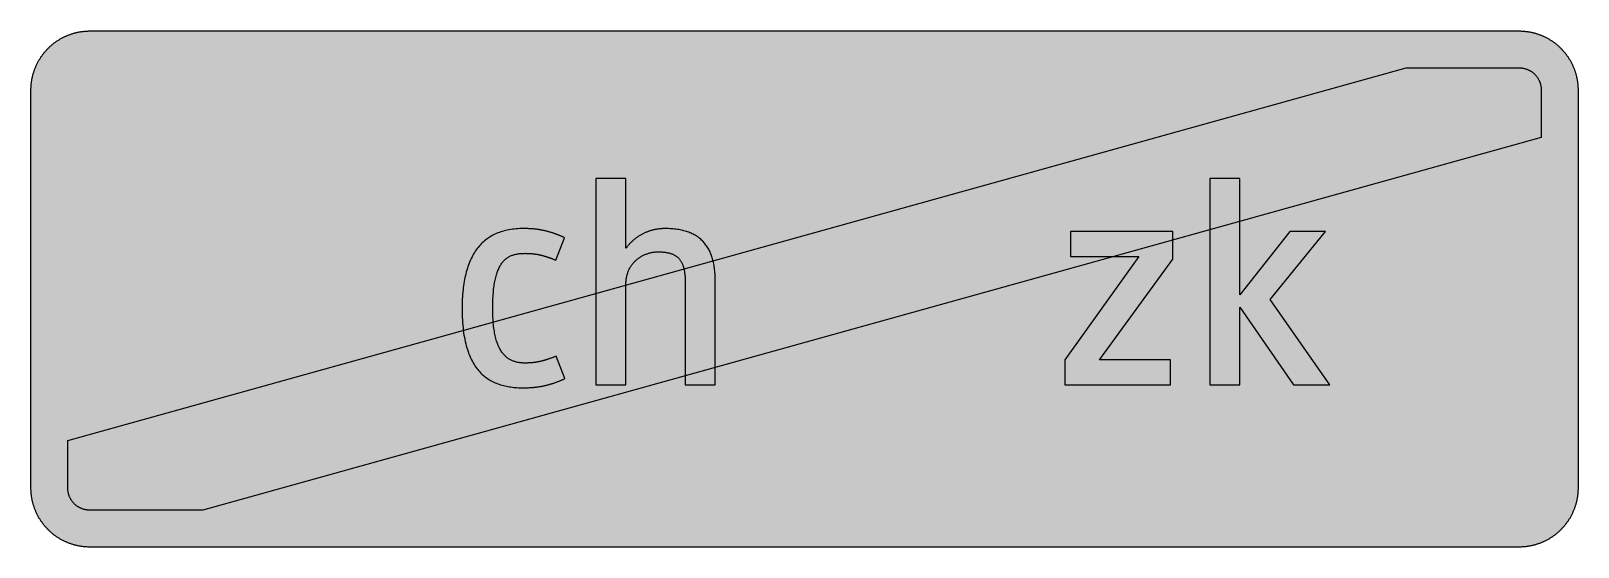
# Model space of a CAD drawing. Header units: millimetres. Extents: x 0 to 370, y 0 to 124.
import ezdxf

# ---------------------------------------------------------------- set-up
doc = ezdxf.new("R2010")
doc.units = ezdxf.units.MM

msp = doc.modelspace()

# ---------------------------------------------------------------- hatches: boundary and pattern name
for color, points in [(40, [(14.1633, 0.0536), (13.9878, 0.0533), (13.8125, 0.0559), (13.6373, 0.061), (13.462, 0.0686), (13.2893, 0.0787), (13.114, 0.0914), (12.9413, 0.1041), (12.7686, 0.1219), (12.5959, 0.1397), (12.4231, 0.16), (12.2504, 0.1829), (12.0777, 0.2057), (11.9075, 0.2337), (11.7373, 0.2616), (11.5672, 0.2921), (11.397, 0.3251), (11.2268, 0.3607), (11.0592, 0.3988), (10.8915, 0.4369), (10.7239, 0.4775), (10.5562, 0.5207), (10.3886, 0.5664), (10.2235, 0.6121), (10.0584, 0.6629), (9.8933, 0.7137), (9.7307, 0.7671), (9.5682, 0.8204), (9.4056, 0.8788), (9.2431, 0.9373), (9.083, 0.9982), (8.923, 1.0617), (8.763, 1.1252), (8.6055, 1.1938), (8.4455, 1.2624), (8.2906, 1.331), (8.1331, 1.4046), (7.9781, 1.4783), (7.8232, 1.5545), (7.6708, 1.6332), (7.5184, 1.7145), (7.366, 1.7958), (7.2161, 1.8796), (7.0663, 1.966), (6.919, 2.0523), (6.7716, 2.1438), (6.6243, 2.2352), (6.4795, 2.3266), (6.3348, 2.4232), (6.19, 2.5197), (6.0477, 2.6187), (5.908, 2.7178), (5.7683, 2.8194), (5.6286, 2.9235), (5.4915, 3.0302), (5.3543, 3.1369), (5.2197, 3.2461), (5.0851, 3.3579), (4.953, 3.4722), (4.8209, 3.5865), (4.6914, 3.7033), (4.5644, 3.8202), (4.4348, 3.9395), (4.3104, 4.0615), (4.1859, 4.1859), (4.0615, 4.3104), (3.9395, 4.4348), (3.8202, 4.5618), (3.7033, 4.6914), (3.5865, 4.8209), (3.4722, 4.953), (3.3579, 5.0851), (3.2487, 5.2197), (3.1369, 5.3543), (3.0302, 5.4915), (2.9235, 5.6286), (2.8194, 5.7683), (2.7178, 5.908), (2.6187, 6.0477), (2.5197, 6.19), (2.4232, 6.3348), (2.3266, 6.477), (2.2352, 6.6243), (2.1438, 6.7691), (2.0523, 6.919), (1.966, 7.0663), (1.8796, 7.2161), (1.7958, 7.366), (1.7145, 7.5184), (1.6332, 7.6708), (1.5545, 7.8232), (1.4783, 7.9781), (1.4046, 8.1331), (1.331, 8.2906), (1.2598, 8.4455), (1.1913, 8.603), (1.1252, 8.763), (1.0592, 8.923), (0.9982, 9.083), (0.9373, 9.2431), (0.8763, 9.4056), (0.8204, 9.5682), (0.7645, 9.7307), (0.7112, 9.8933), (0.6604, 10.0584), (0.6121, 10.2235), (0.5639, 10.3911), (0.5207, 10.5562), (0.4775, 10.7239), (0.4343, 10.8915), (0.3962, 11.0592), (0.3607, 11.2268), (0.3251, 11.397), (0.2921, 11.5672), (0.2616, 11.7373), (0.2311, 11.9075), (0.2057, 12.0802), (0.1803, 12.2504), (0.1575, 12.4231), (0.1372, 12.5959), (0.1194, 12.7686), (0.1041, 12.9413), (0.0889, 13.1166), (0.0787, 13.2893), (0.0686, 13.4645), (0.061, 13.6373), (0.0559, 13.8125), (0.0508, 13.9878), (0.0508, 14.163), (0.0522, 109.4147), (0.0508, 109.5883), (0.0559, 109.7636), (0.061, 109.9388), (0.0686, 110.1141), (0.0787, 110.2868), (0.0889, 110.4621), (0.1041, 110.6348), (0.1194, 110.8075), (0.1372, 110.9802), (0.1575, 111.1529), (0.1803, 111.3257), (0.2057, 111.4958), (0.2311, 111.6686), (0.2616, 111.8387), (0.2921, 112.0089), (0.3251, 112.1791), (0.3607, 112.3467), (0.3962, 112.5169), (0.4343, 112.6846), (0.4775, 112.8522), (0.5207, 113.0198), (0.5639, 113.1849), (0.6121, 113.3526), (0.6604, 113.5177), (0.7112, 113.6802), (0.7645, 113.8453), (0.8204, 114.0079), (0.8763, 114.1705), (0.9373, 114.333), (0.9982, 114.493), (1.0592, 114.6531), (1.1252, 114.8131), (1.1913, 114.9706), (1.2598, 115.128), (1.331, 115.2855), (1.4046, 115.443), (1.4783, 115.5979), (1.5545, 115.7503), (1.6332, 115.9053), (1.7145, 116.0577), (1.7958, 116.2101), (1.8796, 116.3599), (1.966, 116.5098), (2.0523, 116.6571), (2.1438, 116.8044), (2.2352, 116.9518), (2.3266, 117.0965), (2.4232, 117.2413), (2.5197, 117.3836), (2.6187, 117.5258), (2.7178, 117.668), (2.8194, 117.8077), (2.9235, 117.9474), (3.0302, 118.0846), (3.1369, 118.2192), (3.2487, 118.3564), (3.3579, 118.4885), (3.4722, 118.6231), (3.5865, 118.7526), (3.7033, 118.8822), (3.8202, 119.0117), (3.9395, 119.1387), (4.0615, 119.2657), (4.1859, 119.3902), (4.3104, 119.5146), (4.4348, 119.634), (4.5644, 119.7559), (4.6914, 119.8728), (4.8209, 119.9896), (4.953, 120.1039), (5.0851, 120.2157), (5.2197, 120.3274), (5.3543, 120.4366), (5.4915, 120.5459), (5.6286, 120.65), (5.7683, 120.7541), (5.908, 120.8583), (6.0477, 120.9573), (6.19, 121.0564), (6.3348, 121.1529), (6.4795, 121.2494), (6.6243, 121.3409), (6.7716, 121.4323), (6.919, 121.5212), (7.0663, 121.6101), (7.2161, 121.6965), (7.366, 121.7803), (7.5184, 121.8616), (7.6708, 121.9429), (7.8232, 122.0191), (7.9781, 122.0978), (8.1331, 122.1715), (8.2906, 122.2451), (8.4455, 122.3137), (8.6055, 122.3823), (8.763, 122.4509), (8.923, 122.5144), (9.083, 122.5779), (9.2431, 122.6388), (9.4056, 122.6972), (9.5682, 122.7557), (9.7307, 122.809), (9.8933, 122.8623), (10.0584, 122.9157), (10.2235, 122.9639), (10.3886, 123.0097), (10.5562, 123.0554), (10.7239, 123.0986), (10.8915, 123.1392), (11.0592, 123.1798), (11.2268, 123.2154), (11.397, 123.251), (11.5672, 123.284), (11.7373, 123.3145), (11.9075, 123.3424), (12.0777, 123.3703), (12.2504, 123.3932), (12.4231, 123.4161), (12.5959, 123.4364), (12.7686, 123.4567), (12.9413, 123.4719), (13.114, 123.4846), (13.2893, 123.4973), (13.462, 123.5075), (13.6373, 123.5151), (13.8125, 123.5202), (13.9878, 123.5227), (14.163, 123.5253), (356.3578, 123.5258), (356.5322, 123.5227), (356.7074, 123.5202), (356.8827, 123.5151), (357.0554, 123.5075), (357.2307, 123.4973), (357.4034, 123.4846), (357.5787, 123.4719), (357.7514, 123.4567), (357.9241, 123.4364), (358.0968, 123.4161), (358.2695, 123.3932), (358.4397, 123.3703), (358.6124, 123.3424), (358.7826, 123.3145), (358.9528, 123.284), (359.123, 123.251), (359.2932, 123.2154), (359.4608, 123.1798), (359.6284, 123.1392), (359.7961, 123.0986), (359.9637, 123.0554), (360.1288, 123.0097), (360.2965, 122.9639), (360.4616, 122.9157), (360.6267, 122.8623), (360.7892, 122.809), (360.9518, 122.7557), (361.1143, 122.6972), (361.2769, 122.6388), (361.4369, 122.5779), (361.5969, 122.5144), (361.757, 122.4509), (361.917, 122.3823), (362.0745, 122.3137), (362.2294, 122.2451), (362.3869, 122.1715), (362.5418, 122.0978), (362.6968, 122.0191), (362.8492, 121.9429), (363.0016, 121.8616), (363.154, 121.7803), (363.3038, 121.6965), (363.4537, 121.6101), (363.601, 121.5212), (363.7509, 121.4323), (363.8956, 121.3409), (364.043, 121.2494), (364.1852, 121.1529), (364.33, 121.0564), (364.4722, 120.9573), (364.6119, 120.8583), (364.7516, 120.7541), (364.8913, 120.65), (365.0285, 120.5459), (365.1656, 120.4366), (365.3003, 120.3274), (365.4349, 120.2157), (365.567, 120.1039), (365.699, 119.9896), (365.8286, 119.8728), (365.9581, 119.7559), (366.0851, 119.634), (366.2096, 119.5146), (366.334, 119.3902), (366.4585, 119.2657), (366.5804, 119.1387), (366.6998, 119.0117), (366.8166, 118.8822), (366.9335, 118.7526), (367.0478, 118.6231), (367.1621, 118.4885), (367.2738, 118.3564), (367.3831, 118.2192), (367.4897, 118.0846), (367.5964, 117.9474), (367.7006, 117.8077), (367.8022, 117.668), (367.9012, 117.5258), (368.0003, 117.3836), (368.0968, 117.2413), (368.1933, 117.0965), (368.2848, 116.9518), (368.3762, 116.8044), (368.4676, 116.6571), (368.554, 116.5098), (368.6404, 116.3599), (368.7242, 116.2101), (368.8055, 116.0577), (368.8867, 115.9053), (368.9655, 115.7503), (369.0417, 115.5979), (369.1153, 115.443), (369.189, 115.2855), (369.2576, 115.128), (369.3262, 114.9706), (369.3947, 114.8131), (369.4582, 114.6531), (369.5217, 114.493), (369.5827, 114.333), (369.6411, 114.1705), (369.6995, 114.0079), (369.7529, 113.8453), (369.8062, 113.6802), (369.857, 113.5177), (369.9078, 113.3526), (369.9535, 113.1849), (369.9993, 113.0198), (370.0424, 112.8522), (370.0831, 112.6846), (370.1212, 112.5169), (370.1593, 112.3467), (370.1948, 112.1791), (370.2279, 112.0089), (370.2583, 111.8387), (370.2863, 111.6686), (370.3142, 111.4958), (370.3371, 111.3257), (370.3599, 111.1529), (370.3803, 110.9802), (370.398, 110.8075), (370.4158, 110.6348), (370.4285, 110.4621), (370.4412, 110.2868), (370.4514, 110.1141), (370.459, 109.9388), (370.4641, 109.7636), (370.4666, 109.5883), (370.4666, 109.413), (370.4689, 14.1647), (370.4666, 13.9878), (370.4641, 13.8125), (370.459, 13.6373), (370.4514, 13.4645), (370.4412, 13.2893), (370.4285, 13.1166), (370.4158, 12.9413), (370.398, 12.7686), (370.3803, 12.5959), (370.3599, 12.4231), (370.3371, 12.2504), (370.3142, 12.0802), (370.2863, 11.9075), (370.2583, 11.7373), (370.2279, 11.5672), (370.1948, 11.397), (370.1593, 11.2268), (370.1212, 11.0592), (370.0831, 10.8915), (370.0424, 10.7239), (369.9993, 10.5562), (369.9535, 10.3911), (369.9078, 10.2235), (369.857, 10.0584), (369.8062, 9.8933), (369.7529, 9.7307), (369.6995, 9.5682), (369.6411, 9.4056), (369.5827, 9.2431), (369.5217, 9.083), (369.4582, 8.923), (369.3947, 8.763), (369.3262, 8.603), (369.2576, 8.4455), (369.189, 8.2906), (369.1153, 8.1331), (369.0417, 7.9781), (368.9655, 7.8232), (368.8867, 7.6708), (368.8055, 7.5184), (368.7242, 7.366), (368.6404, 7.2161), (368.554, 7.0663), (368.4676, 6.919), (368.3762, 6.7691), (368.2848, 6.6243), (368.1933, 6.477), (368.0968, 6.3348), (368.0003, 6.19), (367.9012, 6.0477), (367.8022, 5.908), (367.7006, 5.7683), (367.5964, 5.6286), (367.4897, 5.4915), (367.3831, 5.3543), (367.2738, 5.2197), (367.1621, 5.0851), (367.0478, 4.953), (366.9335, 4.8209), (366.8166, 4.6914), (366.6998, 4.5618), (366.5804, 4.4348), (366.4585, 4.3104), (366.334, 4.1859), (366.2096, 4.0615), (366.0851, 3.9395), (365.9581, 3.8202), (365.8286, 3.7033), (365.699, 3.5865), (365.567, 3.4722), (365.4349, 3.3579), (365.3003, 3.2461), (365.1656, 3.1369), (365.0285, 3.0302), (364.8913, 2.9235), (364.7516, 2.8194), (364.6119, 2.7178), (364.4722, 2.6187), (364.33, 2.5197), (364.1852, 2.4232), (364.043, 2.3266), (363.8956, 2.2352), (363.7509, 2.1438), (363.601, 2.0523), (363.4537, 1.966), (363.3038, 1.8796), (363.154, 1.7958), (363.0016, 1.7145), (362.8492, 1.6332), (362.6968, 1.5545), (362.5418, 1.4783), (362.3869, 1.4046), (362.2294, 1.331), (362.0745, 1.2624), (361.917, 1.1938), (361.757, 1.1252), (361.5969, 1.0617), (361.4369, 0.9982), (361.2769, 0.9373), (361.1143, 0.8788), (360.9518, 0.8204), (360.7892, 0.7671), (360.6267, 0.7137), (360.4616, 0.6629), (360.2965, 0.6121), (360.1288, 0.5664), (359.9637, 0.5207), (359.7961, 0.4775), (359.6284, 0.4369), (359.4608, 0.3988), (359.2932, 0.3607), (359.123, 0.3251), (358.9528, 0.2921), (358.7826, 0.2616), (358.6124, 0.2337), (358.4397, 0.2057), (358.2695, 0.1829), (358.0968, 0.16), (357.9241, 0.1397), (357.7514, 0.1219), (357.5787, 0.1041), (357.4034, 0.0914), (357.2307, 0.0787), (357.0554, 0.0686), (356.8827, 0.061), (356.7074, 0.0559), (356.5322, 0.0533), (356.3569, 0.0533)]), (22, [(8.8717, 25.5086), (329.3251, 114.7064), (356.3578, 114.7064), (356.4941, 114.7039), (356.6287, 114.6988), (356.7633, 114.6886), (356.8979, 114.6785), (357.03, 114.6632), (357.1621, 114.6429), (357.2942, 114.6226), (357.4237, 114.5972), (357.5507, 114.5692), (357.6803, 114.5388), (357.8047, 114.5032), (357.9292, 114.4676), (358.0536, 114.427), (358.1756, 114.3838), (358.2975, 114.3381), (358.4169, 114.2898), (358.5337, 114.2365), (358.6505, 114.1832), (358.7648, 114.1247), (358.8791, 114.0663), (358.9909, 114.0028), (359.1001, 113.9393), (359.2093, 113.8707), (359.316, 113.8022), (359.4202, 113.7285), (359.5218, 113.6523), (359.6234, 113.5761), (359.7224, 113.4974), (359.8189, 113.4135), (359.9155, 113.3297), (360.0069, 113.2434), (360.0983, 113.1545), (360.1872, 113.063), (360.2736, 112.9716), (360.3574, 112.8751), (360.4412, 112.7785), (360.52, 112.6795), (360.5962, 112.5779), (360.6724, 112.4763), (360.7435, 112.3721), (360.8146, 112.2655), (360.8832, 112.1562), (360.9467, 112.047), (361.0102, 111.9353), (361.0686, 111.821), (361.127, 111.7067), (361.1804, 111.5898), (361.2312, 111.473), (361.282, 111.3536), (361.3277, 111.2317), (361.3709, 111.1098), (361.4115, 110.9878), (361.4471, 110.8608), (361.4826, 110.7364), (361.5131, 110.6094), (361.5411, 110.4798), (361.5665, 110.3503), (361.5868, 110.2182), (361.6046, 110.0861), (361.6198, 109.9541), (361.6325, 109.8194), (361.6401, 109.6848), (361.6452, 109.5502), (361.6477, 109.413), (361.6494, 98.0705), (41.1977, 8.8731), (14.1633, 8.8731), (14.0259, 8.8748), (13.8887, 8.8798), (13.7541, 8.8875), (13.622, 8.9002), (13.4874, 8.9154), (13.3553, 8.9332), (13.2258, 8.9535), (13.0962, 8.9789), (12.9667, 9.0068), (12.8397, 9.0373), (12.7127, 9.0729), (12.5882, 9.1084), (12.4663, 9.1491), (12.3419, 9.1923), (12.2225, 9.238), (12.1031, 9.2888), (11.9837, 9.3396), (11.8694, 9.3929), (11.7526, 9.4513), (11.6408, 9.5098), (11.5291, 9.5733), (11.4198, 9.6368), (11.3106, 9.7053), (11.2039, 9.7765), (11.0998, 9.8476), (10.9957, 9.9238), (10.8966, 10), (10.7975, 10.0787), (10.6985, 10.1625), (10.6045, 10.2464), (10.5105, 10.3327), (10.4216, 10.4216), (10.3327, 10.5131), (10.2464, 10.6045), (10.16, 10.701), (10.0787, 10.7975), (10, 10.8966), (9.9212, 10.9982), (9.8476, 11.0998), (9.7739, 11.2039), (9.7053, 11.3106), (9.6368, 11.4198), (9.5707, 11.5291), (9.5098, 11.6408), (9.4488, 11.7551), (9.3929, 11.8694), (9.337, 11.9863), (9.2862, 12.1031), (9.238, 12.2225), (9.1923, 12.3444), (9.1491, 12.4663), (9.1084, 12.5908), (9.0703, 12.7152), (9.0373, 12.8397), (9.0068, 12.9692), (8.9789, 13.0962), (8.9535, 13.2258), (8.9306, 13.3579), (8.9129, 13.4899), (8.8976, 13.622), (8.8849, 13.7566), (8.8773, 13.8913), (8.8722, 14.0259), (8.8697, 14.163)]), (59, [(142.5042, 38.8592), (142.5042, 62.9169), (142.5067, 63.1647), (142.5143, 63.4086), (142.5296, 63.6499), (142.5524, 63.8861), (142.5804, 64.1198), (142.6134, 64.3458), (142.6515, 64.5693), (142.6947, 64.7878), (142.7429, 65.0037), (142.7988, 65.2145), (142.8572, 65.4202), (142.9233, 65.6234), (142.9918, 65.8216), (143.0655, 66.0146), (143.1442, 66.2051), (143.2281, 66.3905), (143.317, 66.5734), (143.4084, 66.7487), (143.5049, 66.9239), (143.604, 67.0916), (143.7081, 67.2567), (143.8173, 67.4192), (143.9291, 67.5742), (144.0434, 67.7291), (144.1628, 67.8764), (144.2847, 68.0212), (144.4092, 68.1634), (144.5362, 68.3006), (144.6682, 68.4327), (144.8029, 68.5622), (144.94, 68.6867), (145.0772, 68.8086), (145.2194, 68.9254), (145.3642, 69.0372), (145.5115, 69.1464), (145.6588, 69.2531), (145.8087, 69.3547), (145.9611, 69.4512), (146.116, 69.5452), (146.271, 69.6341), (146.4285, 69.7205), (146.5885, 69.8043), (146.7485, 69.883), (146.9085, 69.9567), (147.0711, 70.0278), (147.2336, 70.0938), (147.3987, 70.1573), (147.5638, 70.2183), (147.7289, 70.2742), (147.894, 70.3275), (148.0591, 70.3758), (148.2268, 70.419), (148.3919, 70.4621), (148.5595, 70.4977), (148.7246, 70.5333), (148.8897, 70.5637), (149.0574, 70.5891), (149.2225, 70.612), (149.385, 70.6323), (149.5501, 70.6476), (149.7127, 70.6603), (149.8727, 70.6704), (150.0353, 70.6755), (150.1927, 70.6755), (150.4061, 70.6755), (150.6169, 70.6704), (150.8201, 70.6653), (151.0233, 70.6552), (151.2189, 70.6425), (151.4145, 70.6298), (151.6024, 70.612), (151.7904, 70.5917), (151.9707, 70.5663), (152.1511, 70.5409), (152.3238, 70.5104), (152.4965, 70.4799), (152.6642, 70.4444), (152.8267, 70.4063), (152.9867, 70.3631), (153.1417, 70.3174), (153.2941, 70.2691), (153.4439, 70.2183), (153.5887, 70.165), (153.731, 70.1065), (153.8707, 70.0456), (154.0053, 69.9795), (154.1348, 69.911), (154.2618, 69.8398), (154.3863, 69.7636), (154.5082, 69.6849), (154.625, 69.6036), (154.7393, 69.5173), (154.8486, 69.4258), (154.9552, 69.3318), (155.0594, 69.2353), (155.1584, 69.1337), (155.255, 69.027), (155.3489, 68.9178), (155.4378, 68.8061), (155.5267, 68.6892), (155.608, 68.5673), (155.6893, 68.4428), (155.7655, 68.3133), (155.8392, 68.1787), (155.9103, 68.0415), (155.9789, 67.8993), (156.0424, 67.752), (156.1033, 67.6021), (156.1592, 67.4472), (156.2151, 67.2871), (156.2659, 67.1246), (156.3141, 66.9569), (156.3599, 66.7842), (156.403, 66.6064), (156.4411, 66.4235), (156.4792, 66.2381), (156.5123, 66.0451), (156.5427, 65.8495), (156.5681, 65.6488), (156.5935, 65.4431), (156.6139, 65.2323), (156.6342, 65.0189), (156.6494, 64.7979), (156.6621, 64.5719), (156.6723, 64.3433), (156.6799, 64.1071), (156.6824, 63.8658), (156.685, 63.6219), (156.6855, 38.8592), (163.8819, 38.8592), (163.8819, 63.9752), (163.8783, 64.3484), (163.8706, 64.7167), (163.8554, 65.0799), (163.8376, 65.438), (163.8122, 65.7885), (163.7817, 66.1365), (163.7462, 66.4769), (163.703, 66.8096), (163.6573, 67.1398), (163.6039, 67.4649), (163.5455, 67.7824), (163.482, 68.0949), (163.4109, 68.3997), (163.3372, 68.7019), (163.256, 68.9966), (163.1696, 69.2861), (163.0756, 69.5681), (162.9766, 69.8475), (162.8724, 70.1192), (162.7632, 70.3859), (162.6489, 70.645), (162.527, 70.9016), (162.4, 71.1505), (162.2654, 71.3943), (162.1282, 71.6305), (161.9809, 71.8617), (161.831, 72.0877), (161.6735, 72.3087), (161.511, 72.5221), (161.3433, 72.7304), (161.1681, 72.9336), (160.9877, 73.1291), (160.8023, 73.3196), (160.6093, 73.5051), (160.4112, 73.6829), (160.2054, 73.8556), (159.9946, 74.0232), (159.7787, 74.1832), (159.5552, 74.3382), (159.3266, 74.488), (159.0929, 74.6303), (158.8516, 74.7674), (158.6027, 74.8995), (158.3487, 75.024), (158.0896, 75.1434), (157.8229, 75.2551), (157.5511, 75.3618), (157.2743, 75.4634), (156.9898, 75.5599), (156.6977, 75.6488), (156.4005, 75.7301), (156.0982, 75.8063), (155.7884, 75.8774), (155.4709, 75.9435), (155.1483, 76.0019), (154.8206, 76.0527), (154.4853, 76.0984), (154.1424, 76.139), (153.7945, 76.1746), (153.4414, 76.2025), (153.0782, 76.2229), (152.7124, 76.2381), (152.339, 76.2483), (151.958, 76.2508), (151.7853, 76.2508), (151.6151, 76.2457), (151.4424, 76.2406), (151.2722, 76.233), (151.1021, 76.2229), (150.9319, 76.2102), (150.7617, 76.1949), (150.5941, 76.1771), (150.4239, 76.1594), (150.2562, 76.1365), (150.0886, 76.1136), (149.921, 76.0857), (149.7559, 76.0578), (149.5908, 76.0273), (149.4257, 75.9943), (149.2606, 75.9587), (149.0955, 75.9206), (148.9329, 75.88), (148.7703, 75.8393), (148.6078, 75.7936), (148.4478, 75.7479), (148.2852, 75.6971), (148.1277, 75.6463), (147.9677, 75.5929), (147.8102, 75.5371), (147.6527, 75.4786), (147.4953, 75.4177), (147.3403, 75.3542), (147.1854, 75.2881), (147.033, 75.2196), (146.8806, 75.151), (146.7282, 75.0773), (146.5758, 75.0037), (146.4259, 74.9275), (146.2786, 74.8462), (146.1313, 74.7649), (145.984, 74.6811), (145.8392, 74.5947), (145.6944, 74.5058), (145.5496, 74.4144), (145.4074, 74.3204), (145.2677, 74.2264), (145.128, 74.1274), (144.9883, 74.0283), (144.8511, 73.9242), (144.7165, 73.82), (144.5793, 73.7108), (144.4473, 73.6016), (144.3152, 73.4898), (144.1831, 73.3755), (144.0536, 73.2587), (143.9266, 73.1393), (143.7996, 73.0174), (143.6726, 72.8929), (143.5506, 72.7685), (143.4262, 72.6389), (143.3068, 72.5068), (143.1874, 72.3748), (143.068, 72.2376), (142.9537, 72.1004), (142.8369, 71.9607), (142.7251, 71.816), (142.6134, 71.6712), (142.5042, 71.5239), (142.5042, 88.2467), (135.3083, 88.2467), (135.3083, 38.8592)]), (59, [(289.4722, 38.8592), (289.4722, 57.4142), (302.3126, 38.8592), (311.0618, 38.8592), (296.7383, 59.2483), (310.0035, 75.5467), (301.4652, 75.5467), (289.4722, 60.3772), (289.4722, 88.2467), (282.2744, 88.2467), (282.2744, 38.8592)]), (59, [(118.3735, 44.0789), (118.1938, 44.0792), (118.016, 44.0817), (117.8357, 44.0893), (117.6579, 44.0995), (117.4801, 44.1122), (117.2997, 44.13), (117.1219, 44.1477), (116.9441, 44.1731), (116.7689, 44.2011), (116.5911, 44.2316), (116.4158, 44.2671), (116.2406, 44.3078), (116.0678, 44.3535), (115.8951, 44.4043), (115.7224, 44.4576), (115.5522, 44.5186), (115.3846, 44.5846), (115.2169, 44.6557), (115.0493, 44.7319), (114.8842, 44.8158), (114.7216, 44.9047), (114.5591, 44.9986), (114.4016, 45.1002), (114.2441, 45.2095), (114.0866, 45.3238), (113.9342, 45.4457), (113.7844, 45.5752), (113.6345, 45.7124), (113.4872, 45.8572), (113.345, 46.007), (113.2027, 46.167), (113.063, 46.3347), (112.9284, 46.5125), (112.7963, 46.6954), (112.6642, 46.8884), (112.5372, 47.0916), (112.4153, 47.3024), (112.2934, 47.5234), (112.1766, 47.752), (112.0623, 47.9908), (111.953, 48.2397), (111.8464, 48.4988), (111.7448, 48.768), (111.6457, 49.0474), (111.5492, 49.337), (111.4603, 49.6367), (111.3714, 49.9466), (111.2901, 50.2691), (111.2114, 50.6019), (111.1377, 50.9473), (111.0666, 51.3029), (111.0031, 51.6712), (110.9421, 52.0497), (110.8862, 52.4408), (110.8354, 52.8447), (110.7897, 53.2613), (110.7491, 53.6905), (110.7135, 54.1325), (110.683, 54.5871), (110.6576, 55.0545), (110.6373, 55.5346), (110.6246, 56.0299), (110.6145, 56.5379), (110.6119, 57.0611), (110.6145, 57.5869), (110.6221, 58.0974), (110.6322, 58.5953), (110.65, 59.0804), (110.6703, 59.5528), (110.6957, 60.0126), (110.7237, 60.4571), (110.7592, 60.8914), (110.7973, 61.3131), (110.838, 61.722), (110.8862, 62.1182), (110.937, 62.5018), (110.9904, 62.8752), (111.0513, 63.2358), (111.1148, 63.5864), (111.1809, 63.9242), (111.252, 64.2518), (111.3282, 64.5693), (111.4069, 64.8741), (111.4908, 65.1688), (111.5771, 65.4558), (111.6686, 65.7301), (111.7651, 65.9943), (111.8616, 66.2483), (111.9657, 66.4947), (112.0699, 66.7283), (112.1816, 66.9544), (112.2934, 67.1728), (112.4102, 67.3811), (112.5322, 67.5792), (112.6541, 67.7697), (112.7811, 67.9526), (112.9132, 68.1253), (113.0478, 68.2904), (113.1849, 68.4479), (113.3246, 68.5978), (113.4694, 68.74), (113.6167, 68.8746), (113.7666, 69.0016), (113.919, 69.121), (114.0765, 69.2353), (114.2365, 69.342), (114.3991, 69.4411), (114.5642, 69.535), (114.7318, 69.6239), (114.9045, 69.7052), (115.0798, 69.7789), (115.255, 69.85), (115.4354, 69.9135), (115.6183, 69.9719), (115.8037, 70.0253), (115.9916, 70.0735), (116.1821, 70.1167), (116.3752, 70.1548), (116.5733, 70.1904), (116.7714, 70.2208), (116.9721, 70.2462), (117.1753, 70.2666), (117.381, 70.2843), (117.5893, 70.2996), (117.8001, 70.3097), (118.0109, 70.3174), (118.2268, 70.3224), (118.4427, 70.325), (118.5621, 70.3224), (118.679, 70.3224), (118.7958, 70.3199), (118.9126, 70.3174), (119.0295, 70.3148), (119.1438, 70.3097), (119.2555, 70.3072), (119.3698, 70.2996), (119.4816, 70.2945), (119.5934, 70.2869), (119.7051, 70.2793), (119.8169, 70.2716), (119.9261, 70.2615), (120.0353, 70.2513), (120.1445, 70.2412), (120.2538, 70.2285), (120.363, 70.2158), (120.4697, 70.2031), (120.5789, 70.1904), (120.6856, 70.1751), (120.7948, 70.1599), (120.9015, 70.1421), (121.0081, 70.1269), (121.1148, 70.1091), (121.2215, 70.0888), (121.3282, 70.071), (121.4349, 70.0507), (121.5415, 70.0278), (121.6508, 70.0075), (121.7574, 69.9846), (121.8641, 69.9592), (121.9708, 69.9364), (122.0775, 69.911), (122.1867, 69.8856), (122.2959, 69.8576), (122.4026, 69.8297), (122.5118, 69.8017), (122.621, 69.7713), (122.7303, 69.7433), (122.8395, 69.7103), (122.9512, 69.6798), (123.063, 69.6468), (123.1748, 69.6138), (123.2865, 69.5782), (123.3983, 69.5427), (123.5126, 69.5071), (123.6269, 69.469), (123.7412, 69.4309), (123.858, 69.3928), (123.9749, 69.3522), (124.0917, 69.3115), (124.2085, 69.2709), (124.3279, 69.2277), (124.4498, 69.1845), (124.5692, 69.1413), (124.6911, 69.0956), (124.8156, 69.0499), (124.9401, 69.0016), (125.0645, 68.9559), (125.1915, 68.9051), (125.3185, 68.8569), (125.4481, 68.8061), (125.5776, 68.7553), (125.7097, 68.7019), (127.8283, 74.065), (127.7087, 74.1172), (127.5893, 74.1705), (127.4699, 74.2213), (127.348, 74.2747), (127.2286, 74.3255), (127.1067, 74.3788), (126.9873, 74.4296), (126.8654, 74.483), (126.7435, 74.5338), (126.619, 74.5846), (126.4971, 74.6354), (126.3726, 74.6836), (126.2482, 74.7344), (126.1212, 74.7852), (125.9942, 74.8335), (125.8672, 74.8817), (125.7402, 74.93), (125.6106, 74.9783), (125.4811, 75.024), (125.3515, 75.0722), (125.2195, 75.118), (125.0848, 75.1637), (124.9528, 75.2069), (124.8181, 75.2526), (124.681, 75.2958), (124.5438, 75.3389), (124.4041, 75.3796), (124.2644, 75.4228), (124.1222, 75.4634), (123.9799, 75.504), (123.8352, 75.5421), (123.6904, 75.5802), (123.5431, 75.6183), (123.3957, 75.6539), (123.2433, 75.692), (123.0935, 75.725), (122.9385, 75.7606), (122.7836, 75.7936), (122.6261, 75.8241), (122.4686, 75.8571), (122.3086, 75.8876), (122.1461, 75.9155), (121.981, 75.9435), (121.8159, 75.9714), (121.6457, 75.9968), (121.4755, 76.0222), (121.3028, 76.0451), (121.1301, 76.0679), (120.9523, 76.0882), (120.7745, 76.1086), (120.5941, 76.1289), (120.4087, 76.1467), (120.2233, 76.1619), (120.0353, 76.1771), (119.8474, 76.1898), (119.6543, 76.2025), (119.4587, 76.2152), (119.2606, 76.2229), (119.06, 76.233), (118.8568, 76.2381), (118.651, 76.2432), (118.4427, 76.2483), (118.2319, 76.2508), (118.0186, 76.2508), (117.5537, 76.2457), (117.0965, 76.233), (116.6444, 76.2076), (116.2025, 76.1746), (115.7681, 76.134), (115.3414, 76.0806), (114.9223, 76.0197), (114.5083, 75.9511), (114.1044, 75.8698), (113.7082, 75.7809), (113.3196, 75.6818), (112.9386, 75.5752), (112.5652, 75.4558), (112.1994, 75.3288), (111.8413, 75.1942), (111.4882, 75.0494), (111.1453, 74.8944), (110.81, 74.7293), (110.4824, 74.5541), (110.1598, 74.3712), (109.8474, 74.1807), (109.54, 73.9775), (109.2429, 73.7667), (108.9508, 73.5457), (108.6688, 73.3171), (108.392, 73.0758), (108.1227, 72.8269), (107.8611, 72.5703), (107.6071, 72.3036), (107.3607, 72.0268), (107.122, 71.7398), (106.8908, 71.4451), (106.6648, 71.1403), (106.4489, 70.8254), (106.238, 70.5028), (106.0348, 70.17), (105.8418, 69.8271), (105.6513, 69.4741), (105.471, 69.1134), (105.2982, 68.7451), (105.1331, 68.3641), (104.9731, 67.9755), (104.8207, 67.5767), (104.6759, 67.1703), (104.5388, 66.7537), (104.4092, 66.327), (104.2848, 65.8901), (104.1705, 65.4456), (104.0613, 64.991), (103.9597, 64.5287), (103.8631, 64.0563), (103.7768, 63.5737), (103.6955, 63.0809), (103.6218, 62.5805), (103.5558, 62.07), (103.4974, 61.5518), (103.444, 61.0235), (103.3983, 60.485), (103.3602, 59.9364), (103.3297, 59.3801), (103.3069, 58.8137), (103.2891, 58.2397), (103.2789, 57.6529), (103.2739, 57.0611), (103.2789, 56.3601), (103.2942, 55.6768), (103.317, 55.0113), (103.3475, 54.3585), (103.3907, 53.7235), (103.439, 53.1063), (103.4999, 52.5018), (103.566, 51.9125), (103.6422, 51.3385), (103.726, 50.7797), (103.82, 50.2361), (103.9216, 49.7078), (104.0308, 49.1947), (104.1476, 48.6943), (104.2746, 48.2067), (104.4067, 47.7368), (104.5464, 47.277), (104.6963, 46.8325), (104.8512, 46.4007), (105.0163, 45.9842), (105.1865, 45.5803), (105.3643, 45.1866), (105.5497, 44.8081), (105.7402, 44.4424), (105.9409, 44.0893), (106.1466, 43.7464), (106.3574, 43.4162), (106.5759, 43.0987), (106.8019, 42.7939), (107.0331, 42.4993), (107.2718, 42.2148), (107.5157, 41.943), (107.7671, 41.6839), (108.0237, 41.4325), (108.2853, 41.1937), (108.552, 40.9651), (108.8263, 40.7467), (109.1057, 40.5409), (109.3902, 40.3428), (109.6797, 40.1549), (109.9744, 39.9745), (110.2741, 39.8069), (110.5789, 39.6469), (110.8888, 39.497), (111.2037, 39.3548), (111.5212, 39.2227), (111.8464, 39.0982), (112.174, 38.9839), (112.5068, 38.8772), (112.8446, 38.7782), (113.1849, 38.6867), (113.5304, 38.6029), (113.8784, 38.5267), (114.2314, 38.4607), (114.5896, 38.3997), (114.9477, 38.3464), (115.3135, 38.2981), (115.6792, 38.26), (116.0501, 38.2245), (116.4234, 38.1991), (116.8019, 38.1787), (117.1804, 38.1635), (117.5639, 38.1559), (117.95, 38.1533), (118.1633, 38.1533), (118.3742, 38.1559), (118.5824, 38.1584), (118.7882, 38.1635), (118.9914, 38.1711), (119.1946, 38.1787), (119.3927, 38.1889), (119.5883, 38.1991), (119.7839, 38.2118), (119.9744, 38.227), (120.1649, 38.2422), (120.3528, 38.2575), (120.5382, 38.2753), (120.7211, 38.293), (120.9015, 38.3134), (121.0818, 38.3362), (121.2571, 38.3591), (121.4323, 38.3819), (121.605, 38.4073), (121.7778, 38.4327), (121.9454, 38.4581), (122.113, 38.4886), (122.2781, 38.5166), (122.4432, 38.547), (122.6033, 38.5775), (122.7658, 38.6105), (122.9233, 38.6436), (123.0808, 38.6766), (123.2357, 38.7121), (123.3881, 38.7477), (123.5405, 38.7858), (123.6904, 38.8214), (123.8402, 38.862), (123.9876, 38.9001), (124.1323, 38.9407), (124.2771, 38.9814), (124.4219, 39.022), (124.5616, 39.0652), (124.7038, 39.1084), (124.8435, 39.1516), (124.9807, 39.1947), (125.1179, 39.2405), (125.2525, 39.2862), (125.3871, 39.3319), (125.5217, 39.3776), (125.6538, 39.4259), (125.7859, 39.4741), (125.9154, 39.5224), (126.045, 39.5707), (126.1745, 39.6189), (126.3015, 39.6697), (126.4285, 39.718), (126.5555, 39.7688), (126.68, 39.8196), (126.8044, 39.8704), (126.9289, 39.9212), (127.0508, 39.972), (127.1753, 40.0253), (127.2972, 40.0761), (127.4166, 40.1295), (127.5385, 40.1803), (127.6579, 40.2336), (127.7772, 40.2869), (127.8966, 40.3403), (125.7819, 45.7024), (125.6487, 45.6489), (125.5192, 45.5981), (125.3896, 45.5473), (125.2626, 45.4965), (125.1356, 45.4482), (125.0086, 45.4), (124.8842, 45.3542), (124.7623, 45.3085), (124.6403, 45.2628), (124.5184, 45.2171), (124.399, 45.1739), (124.2797, 45.1333), (124.1603, 45.0901), (124.0434, 45.0494), (123.9266, 45.0113), (123.8098, 44.9707), (123.6929, 44.9326), (123.5786, 44.897), (123.4643, 44.8589), (123.3526, 44.8234), (123.2383, 44.7904), (123.1265, 44.7573), (123.0147, 44.7243), (122.903, 44.6913), (122.7912, 44.6608), (122.682, 44.6303), (122.5702, 44.5999), (122.461, 44.5719), (122.3518, 44.544), (122.2426, 44.5186), (122.1334, 44.4906), (122.0241, 44.4652), (121.9149, 44.4424), (121.8057, 44.417), (121.6965, 44.3941), (121.5873, 44.3738), (121.478, 44.3535), (121.3688, 44.3332), (121.2596, 44.3128), (121.1504, 44.2925), (121.0412, 44.2747), (120.9319, 44.2595), (120.8202, 44.2417), (120.711, 44.2265), (120.5992, 44.2112), (120.4874, 44.1985), (120.3757, 44.1858), (120.2639, 44.1731), (120.1522, 44.1604), (120.0379, 44.1503), (119.9236, 44.1401), (119.8093, 44.13), (119.695, 44.1223), (119.5781, 44.1147), (119.4613, 44.1071), (119.3444, 44.102), (119.2276, 44.0944), (119.1082, 44.0919), (118.9863, 44.0868), (118.8669, 44.0842), (118.745, 44.0817), (118.6205, 44.0792), (118.4986, 44.0792), (118.3716, 44.0766)]), (59, [(273.455, 68.9141), (273.455, 75.5467), (248.9729, 75.5467), (248.9729, 69.5494), (265.2709, 69.5494), (247.5618, 44.8564), (247.5618, 38.8592), (272.8902, 38.8592), (272.8902, 44.8564), (255.8881, 44.8564)])]:
    msp.add_hatch(color=color).paths.add_polyline_path(points)
h = msp.add_hatch(color=59)
h.paths.add_polyline_path([(14.1633, 3.5814), (13.8887, 3.5839), (13.6169, 3.5941), (13.3477, 3.6119), (13.081, 3.6347), (12.8143, 3.6652), (12.5501, 3.7008), (12.2885, 3.7465), (12.0294, 3.7948), (11.7729, 3.8506), (11.5164, 3.9141), (11.2649, 3.9827), (11.016, 4.0564), (10.7671, 4.1351), (10.5232, 4.2215), (10.2819, 4.3129), (10.0432, 4.412), (9.8069, 4.5161), (9.5733, 4.6228), (9.3447, 4.7371), (9.1186, 4.8565), (8.8951, 4.9809), (8.6741, 5.113), (8.4582, 5.2476), (8.2448, 5.3873), (8.0366, 5.5321), (7.8308, 5.682), (7.6276, 5.8369), (7.4295, 5.9969), (7.2365, 6.1595), (7.046, 6.3297), (6.8605, 6.5024), (6.6777, 6.6802), (6.5024, 6.8605), (6.3271, 7.046), (6.1595, 7.2365), (5.9969, 7.432), (5.8369, 7.6302), (5.682, 7.8308), (5.5321, 8.0366), (5.3873, 8.2448), (5.2451, 8.4582), (5.1105, 8.6741), (4.9809, 8.8951), (4.8565, 9.1186), (4.7371, 9.3447), (4.6228, 9.5758), (4.5136, 9.8069), (4.4094, 10.0432), (4.3129, 10.2819), (4.2215, 10.5232), (4.1351, 10.7696), (4.0538, 11.016), (3.9802, 11.2649), (3.9116, 11.5189), (3.8506, 11.7729), (3.7948, 12.0294), (3.744, 12.2911), (3.7008, 12.5527), (3.6627, 12.8143), (3.6322, 13.081), (3.6093, 13.3502), (3.5916, 13.6195), (3.5814, 13.8913), (3.5789, 14.163), (3.58, 109.4147), (3.5814, 109.6874), (3.5916, 109.9591), (3.6093, 110.2284), (3.6322, 110.4951), (3.6627, 110.7618), (3.7008, 111.0259), (3.744, 111.2876), (3.7948, 111.5466), (3.8506, 111.8032), (3.9116, 112.0572), (3.9802, 112.3112), (4.0538, 112.5601), (4.1351, 112.8065), (4.2215, 113.0529), (4.3129, 113.2942), (4.4094, 113.5329), (4.5136, 113.7691), (4.6228, 114.0003), (4.7371, 114.2314), (4.8565, 114.4575), (4.9809, 114.681), (5.1105, 114.902), (5.2451, 115.1179), (5.3873, 115.3312), (5.5321, 115.5395), (5.682, 115.7453), (5.8369, 115.9459), (5.9969, 116.144), (6.1595, 116.3396), (6.3271, 116.5301), (6.5024, 116.7155), (6.6777, 116.8959), (6.8605, 117.0737), (7.046, 117.2464), (7.2365, 117.4166), (7.4295, 117.5791), (7.6276, 117.7392), (7.8308, 117.8941), (8.0366, 118.044), (8.2448, 118.1887), (8.4582, 118.3284), (8.6741, 118.4656), (8.8951, 118.5951), (9.1186, 118.7196), (9.3447, 118.839), (9.5733, 118.9533), (9.8069, 119.0625), (10.0432, 119.1641), (10.2819, 119.2632), (10.5232, 119.3546), (10.7671, 119.441), (11.016, 119.5197), (11.2649, 119.5959), (11.5164, 119.6645), (11.7729, 119.7254), (12.0294, 119.7813), (12.2885, 119.8321), (12.5501, 119.8753), (12.8143, 119.9109), (13.081, 119.9413), (13.3477, 119.9667), (13.6169, 119.982), (13.8887, 119.9921), (14.163, 119.9972), (356.3578, 119.9981), (356.6287, 119.9921), (356.9005, 119.982), (357.1697, 119.9667), (357.439, 119.9413), (357.7057, 119.9109), (357.9673, 119.8753), (358.2289, 119.8321), (358.4905, 119.7813), (358.7471, 119.7254), (359.0011, 119.6645), (359.2551, 119.5959), (359.504, 119.5197), (359.7504, 119.441), (359.9967, 119.3546), (360.238, 119.2632), (360.4768, 119.1641), (360.713, 119.0625), (360.9442, 118.9533), (361.1753, 118.839), (361.4014, 118.7196), (361.6249, 118.5951), (361.8459, 118.4656), (362.0618, 118.3284), (362.2751, 118.1887), (362.4834, 118.044), (362.6891, 117.8941), (362.8898, 117.7392), (363.0879, 117.5791), (363.2835, 117.4166), (363.474, 117.2464), (363.6594, 117.0737), (363.8398, 116.8959), (364.0176, 116.7155), (364.1903, 116.5301), (364.3605, 116.3396), (364.523, 116.144), (364.683, 115.9459), (364.838, 115.7453), (364.9878, 115.5395), (365.1326, 115.3312), (365.2723, 115.1179), (365.4069, 114.902), (365.539, 114.681), (365.6635, 114.4575), (365.7829, 114.2314), (365.8972, 114.0003), (366.0038, 113.7691), (366.108, 113.5329), (366.207, 113.2942), (366.2985, 113.0529), (366.3848, 112.8065), (366.4636, 112.5601), (366.5372, 112.3112), (366.6058, 112.0572), (366.6693, 111.8032), (366.7252, 111.5466), (366.7735, 111.2876), (366.8166, 111.0259), (366.8547, 110.7618), (366.8852, 110.4951), (366.9081, 110.2284), (366.9259, 109.9591), (366.936, 109.6874), (366.9386, 109.413), (366.9411, 14.1647), (366.936, 13.8913), (366.9259, 13.6195), (366.9081, 13.3502), (366.8852, 13.081), (366.8547, 12.8143), (366.8166, 12.5527), (366.7735, 12.2911), (366.7252, 12.0294), (366.6693, 11.7729), (366.6058, 11.5189), (366.5372, 11.2649), (366.4636, 11.016), (366.3848, 10.7696), (366.2985, 10.5232), (366.207, 10.2819), (366.108, 10.0432), (366.0038, 9.8069), (365.8972, 9.5758), (365.7829, 9.3447), (365.6635, 9.1186), (365.539, 8.8951), (365.4069, 8.6741), (365.2723, 8.4582), (365.1326, 8.2448), (364.9878, 8.0366), (364.838, 7.8308), (364.683, 7.6302), (364.523, 7.432), (364.3605, 7.2365), (364.1903, 7.046), (364.0176, 6.8605), (363.8398, 6.6802), (363.6594, 6.5024), (363.474, 6.3297), (363.2835, 6.1595), (363.0879, 5.9969), (362.8898, 5.8369), (362.6891, 5.682), (362.4834, 5.5321), (362.2751, 5.3873), (362.0618, 5.2476), (361.8459, 5.113), (361.6249, 4.9809), (361.4014, 4.8565), (361.1753, 4.7371), (360.9442, 4.6228), (360.713, 4.5161), (360.4768, 4.412), (360.238, 4.3129), (359.9967, 4.2215), (359.7504, 4.1351), (359.504, 4.0564), (359.2551, 3.9827), (359.0011, 3.9141), (358.7471, 3.8506), (358.4905, 3.7948), (358.2289, 3.7465), (357.9673, 3.7008), (357.7057, 3.6652), (357.439, 3.6347), (357.1697, 3.6119), (356.9005, 3.5941), (356.6287, 3.5839), (356.3569, 3.5789)])
h.paths.add_polyline_path([(14.1633, 8.8731), (14.0259, 8.8748), (13.8887, 8.8798), (13.7541, 8.8875), (13.622, 8.9002), (13.4874, 8.9154), (13.3553, 8.9332), (13.2258, 8.9535), (13.0962, 8.9789), (12.9667, 9.0068), (12.8397, 9.0373), (12.7127, 9.0729), (12.5882, 9.1084), (12.4663, 9.1491), (12.3419, 9.1923), (12.2225, 9.238), (12.1031, 9.2888), (11.9837, 9.3396), (11.8694, 9.3929), (11.7526, 9.4513), (11.6408, 9.5098), (11.5291, 9.5733), (11.4198, 9.6368), (11.3106, 9.7053), (11.2039, 9.7765), (11.0998, 9.8476), (10.9957, 9.9238), (10.8966, 10), (10.7975, 10.0787), (10.6985, 10.1625), (10.6045, 10.2464), (10.5105, 10.3327), (10.4216, 10.4216), (10.3327, 10.5131), (10.2464, 10.6045), (10.16, 10.701), (10.0787, 10.7975), (10, 10.8966), (9.9212, 10.9982), (9.8476, 11.0998), (9.7739, 11.2039), (9.7053, 11.3106), (9.6368, 11.4198), (9.5707, 11.5291), (9.5098, 11.6408), (9.4488, 11.7551), (9.3929, 11.8694), (9.337, 11.9863), (9.2862, 12.1031), (9.238, 12.2225), (9.1923, 12.3444), (9.1491, 12.4663), (9.1084, 12.5908), (9.0703, 12.7152), (9.0373, 12.8397), (9.0068, 12.9692), (8.9789, 13.0962), (8.9535, 13.2258), (8.9306, 13.3579), (8.9129, 13.4899), (8.8976, 13.622), (8.8849, 13.7566), (8.8773, 13.8913), (8.8722, 14.0259), (8.8697, 14.163), (8.8717, 109.4147), (8.8722, 109.5502), (8.8773, 109.6848), (8.8849, 109.8194), (8.8976, 109.9541), (8.9129, 110.0861), (8.9306, 110.2182), (8.9535, 110.3503), (8.9789, 110.4798), (9.0068, 110.6094), (9.0373, 110.7364), (9.0703, 110.8608), (9.1084, 110.9878), (9.1491, 111.1098), (9.1923, 111.2317), (9.238, 111.3536), (9.2862, 111.473), (9.337, 111.5898), (9.3929, 111.7067), (9.4488, 111.821), (9.5098, 111.9353), (9.5707, 112.047), (9.6368, 112.1562), (9.7053, 112.2655), (9.7739, 112.3721), (9.8476, 112.4763), (9.9212, 112.5779), (10, 112.6795), (10.0787, 112.7785), (10.16, 112.8751), (10.2464, 112.9716), (10.3327, 113.063), (10.4216, 113.1545), (10.5105, 113.2434), (10.6045, 113.3297), (10.6985, 113.4135), (10.7975, 113.4974), (10.8966, 113.5761), (10.9957, 113.6523), (11.0998, 113.7285), (11.2039, 113.8022), (11.3106, 113.8707), (11.4198, 113.9393), (11.5291, 114.0028), (11.6408, 114.0663), (11.7526, 114.1247), (11.8694, 114.1832), (11.9837, 114.2365), (12.1031, 114.2898), (12.2225, 114.3381), (12.3419, 114.3838), (12.4663, 114.427), (12.5882, 114.4676), (12.7127, 114.5032), (12.8397, 114.5388), (12.9667, 114.5692), (13.0962, 114.5972), (13.2258, 114.6226), (13.3553, 114.6429), (13.4874, 114.6632), (13.622, 114.6785), (13.7541, 114.6886), (13.8887, 114.6988), (14.0259, 114.7039), (14.163, 114.7039), (356.3578, 114.7064), (356.4941, 114.7039), (356.6287, 114.6988), (356.7633, 114.6886), (356.8979, 114.6785), (357.03, 114.6632), (357.1621, 114.6429), (357.2942, 114.6226), (357.4237, 114.5972), (357.5507, 114.5692), (357.6803, 114.5388), (357.8047, 114.5032), (357.9292, 114.4676), (358.0536, 114.427), (358.1756, 114.3838), (358.2975, 114.3381), (358.4169, 114.2898), (358.5337, 114.2365), (358.6505, 114.1832), (358.7648, 114.1247), (358.8791, 114.0663), (358.9909, 114.0028), (359.1001, 113.9393), (359.2093, 113.8707), (359.316, 113.8022), (359.4202, 113.7285), (359.5218, 113.6523), (359.6234, 113.5761), (359.7224, 113.4974), (359.8189, 113.4135), (359.9155, 113.3297), (360.0069, 113.2434), (360.0983, 113.1545), (360.1872, 113.063), (360.2736, 112.9716), (360.3574, 112.8751), (360.4412, 112.7785), (360.52, 112.6795), (360.5962, 112.5779), (360.6724, 112.4763), (360.7435, 112.3721), (360.8146, 112.2655), (360.8832, 112.1562), (360.9467, 112.047), (361.0102, 111.9353), (361.0686, 111.821), (361.127, 111.7067), (361.1804, 111.5898), (361.2312, 111.473), (361.282, 111.3536), (361.3277, 111.2317), (361.3709, 111.1098), (361.4115, 110.9878), (361.4471, 110.8608), (361.4826, 110.7364), (361.5131, 110.6094), (361.5411, 110.4798), (361.5665, 110.3503), (361.5868, 110.2182), (361.6046, 110.0861), (361.6198, 109.9541), (361.6325, 109.8194), (361.6401, 109.6848), (361.6452, 109.5502), (361.6477, 109.413), (361.6494, 14.1647), (361.6452, 14.0259), (361.6401, 13.8913), (361.6325, 13.7566), (361.6198, 13.622), (361.6046, 13.4899), (361.5868, 13.3579), (361.5665, 13.2258), (361.5411, 13.0962), (361.5131, 12.9692), (361.4826, 12.8397), (361.4471, 12.7152), (361.4115, 12.5908), (361.3709, 12.4663), (361.3277, 12.3444), (361.282, 12.2225), (361.2312, 12.1031), (361.1804, 11.9863), (361.127, 11.8694), (361.0686, 11.7551), (361.0102, 11.6408), (360.9467, 11.5291), (360.8832, 11.4198), (360.8146, 11.3106), (360.7435, 11.2039), (360.6724, 11.0998), (360.5962, 10.9982), (360.52, 10.8966), (360.4412, 10.7975), (360.3574, 10.701), (360.2736, 10.6045), (360.1872, 10.5131), (360.0983, 10.4216), (360.0069, 10.3327), (359.9155, 10.2464), (359.8189, 10.1625), (359.7224, 10.0787), (359.6234, 10), (359.5218, 9.9238), (359.4202, 9.8476), (359.316, 9.7765), (359.2093, 9.7053), (359.1001, 9.6368), (358.9909, 9.5733), (358.8791, 9.5098), (358.7648, 9.4513), (358.6505, 9.3929), (358.5337, 9.3396), (358.4169, 9.2888), (358.2975, 9.238), (358.1756, 9.1923), (358.0536, 9.1491), (357.9292, 9.1084), (357.8047, 9.0729), (357.6803, 9.0373), (357.5507, 9.0068), (357.4237, 8.9789), (357.2942, 8.9535), (357.1621, 8.9332), (357.03, 8.9154), (356.8979, 8.9002), (356.7633, 8.8875), (356.6287, 8.8798), (356.4941, 8.8748), (356.3569, 8.8722)], flags=16)
h = msp.add_hatch(color=59)
edge = h.paths.add_edge_path()
edge.add_line((186.1785, 70.3252), (186.4157, 70.3224))
edge.add_line((186.4157, 70.3224), (186.6519, 70.3199))
edge.add_line((186.6519, 70.3199), (186.8856, 70.3174))
edge.add_line((186.8856, 70.3174), (187.1142, 70.3097))
edge.add_line((187.1142, 70.3097), (187.3377, 70.3021))
edge.add_line((187.3377, 70.3021), (187.5587, 70.2945))
edge.add_line((187.5587, 70.2945), (187.7746, 70.2818))
edge.add_line((187.7746, 70.2818), (187.9905, 70.2691))
edge.add_line((187.9905, 70.2691), (188.1988, 70.2539))
edge.add_line((188.1988, 70.2539), (188.4045, 70.2361))
edge.add_line((188.4045, 70.2361), (188.6077, 70.2158))
edge.add_line((188.6077, 70.2158), (188.8058, 70.1929))
edge.add_line((188.8058, 70.1929), (189.0014, 70.1675))
edge.add_line((189.0014, 70.1675), (189.1919, 70.1421))
edge.add_line((189.1919, 70.1421), (189.3799, 70.1116))
edge.add_line((189.3799, 70.1116), (189.5627, 70.0786))
edge.add_line((189.5627, 70.0786), (189.7431, 70.0456))
edge.add_line((189.7431, 70.0456), (189.9183, 70.0075))
edge.add_line((189.9183, 70.0075), (190.0911, 69.9668))
edge.add_line((190.0911, 69.9668), (190.2587, 69.9237))
edge.add_line((190.2587, 69.9237), (190.4238, 69.8779))
edge.add_line((190.4238, 69.8779), (190.5864, 69.8271))
edge.add_line((190.5864, 69.8271), (190.7413, 69.7763))
edge.add_line((190.7413, 69.7763), (190.8962, 69.7205))
edge.add_line((190.8962, 69.7205), (191.0461, 69.662))
edge.add_line((191.0461, 69.662), (191.1909, 69.6011))
edge.add_line((191.1909, 69.6011), (191.3331, 69.5376))
edge.add_line((191.3331, 69.5376), (191.4728, 69.469))
edge.add_line((191.4728, 69.469), (191.6074, 69.3953))
edge.add_line((191.6074, 69.3953), (191.7395, 69.3217))
edge.add_line((191.7395, 69.3217), (191.8665, 69.2429))
edge.add_line((191.8665, 69.2429), (191.9884, 69.1591))
edge.add_line((191.9884, 69.1591), (192.1078, 69.0728))
edge.add_line((192.1078, 69.0728), (192.2247, 68.9839))
edge.add_line((192.2247, 68.9839), (192.3364, 68.8899))
edge.add_line((192.3364, 68.8899), (192.4456, 68.7908))
edge.add_line((192.4456, 68.7908), (192.5498, 68.6892))
edge.add_line((192.5498, 68.6892), (192.6514, 68.5851))
edge.add_line((192.6514, 68.5851), (192.7479, 68.4733))
edge.add_line((192.7479, 68.4733), (192.8393, 68.3616))
edge.add_line((192.8393, 68.3616), (192.9308, 68.2422))
edge.add_line((192.9308, 68.2422), (193.0146, 68.1203))
edge.add_line((193.0146, 68.1203), (193.0984, 67.9933))
edge.add_line((193.0984, 67.9933), (193.1746, 67.8612))
edge.add_line((193.1746, 67.8612), (193.2508, 67.724))
edge.add_line((193.2508, 67.724), (193.3194, 67.5843))
edge.add_line((193.3194, 67.5843), (193.388, 67.437))
edge.add_line((193.388, 67.437), (193.4489, 67.2871))
edge.add_line((193.4489, 67.2871), (193.5099, 67.1322))
edge.add_line((193.5099, 67.1322), (193.5632, 66.9722))
edge.add_line((193.5632, 66.9722), (193.6166, 66.8096))
edge.add_line((193.6166, 66.8096), (193.6623, 66.6394))
edge.add_line((193.6623, 66.6394), (193.708, 66.4642))
edge.add_line((193.708, 66.4642), (193.7461, 66.2838))
edge.add_line((193.7461, 66.2838), (193.7842, 66.0984))
edge.add_line((193.7842, 66.0984), (193.8172, 65.9079))
edge.add_line((193.8172, 65.9079), (193.8452, 65.7123))
edge.add_line((193.8452, 65.7123), (193.8706, 65.5117))
edge.add_line((193.8706, 65.5117), (193.8909, 65.3034))
edge.add_line((193.8909, 65.3034), (193.9087, 65.0926))
edge.add_line((193.9087, 65.0926), (193.9214, 64.8741))
edge.add_line((193.9214, 64.8741), (193.9315, 64.6506))
edge.add_line((193.9315, 64.6506), (193.9366, 64.422))
edge.add_line((193.9366, 64.422), (193.9392, 64.1858))
edge.add_line((193.9392, 64.1858), (193.9396, 61.365))
edge.add_line((193.9396, 61.365), (188.5763, 61.365))
edge.add_line((188.5763, 61.365), (188.0768, 61.3613))
edge.add_line((188.0768, 61.3613), (187.5866, 61.3512))
edge.add_line((187.5866, 61.3512), (187.104, 61.3385))
edge.add_line((187.104, 61.3385), (186.629, 61.3181))
edge.add_line((186.629, 61.3181), (186.1642, 61.2927))
edge.add_line((186.1642, 61.2927), (185.7045, 61.2623))
edge.add_line((185.7045, 61.2623), (185.2549, 61.2242))
edge.add_line((185.2549, 61.2242), (184.8129, 61.181))
edge.add_line((184.8129, 61.181), (184.3811, 61.1327))
edge.add_line((184.3811, 61.1327), (183.9544, 61.0794))
edge.add_line((183.9544, 61.0794), (183.5379, 61.021))
edge.add_line((183.5379, 61.021), (183.1289, 60.9549))
edge.add_line((183.1289, 60.9549), (182.7276, 60.8838))
edge.add_line((182.7276, 60.8838), (182.3339, 60.8076))
edge.add_line((182.3339, 60.8076), (181.9478, 60.7238))
edge.add_line((181.9478, 60.7238), (181.5694, 60.6349))
edge.add_line((181.5694, 60.6349), (181.2011, 60.5434))
edge.add_line((181.2011, 60.5434), (180.8404, 60.4418))
edge.add_line((180.8404, 60.4418), (180.4873, 60.3377))
edge.add_line((180.4873, 60.3377), (180.1419, 60.2259))
edge.add_line((180.1419, 60.2259), (179.8041, 60.1091))
edge.add_line((179.8041, 60.1091), (179.4739, 59.9872))
edge.add_line((179.4739, 59.9872), (179.1538, 59.8602))
edge.add_line((179.1538, 59.8602), (178.8389, 59.7256))
edge.add_line((178.8389, 59.7256), (178.5341, 59.5884))
edge.add_line((178.5341, 59.5884), (178.2369, 59.4436))
edge.add_line((178.2369, 59.4436), (177.9473, 59.2912))
edge.add_line((177.9473, 59.2912), (177.6654, 59.1363))
edge.add_line((177.6654, 59.1363), (177.3911, 58.9737))
edge.add_line((177.3911, 58.9737), (177.1244, 58.8061))
edge.add_line((177.1244, 58.8061), (176.8678, 58.6334))
edge.add_line((176.8678, 58.6334), (176.6164, 58.453))
edge.add_line((176.6164, 58.453), (176.3751, 58.2676))
edge.add_line((176.3751, 58.2676), (176.1388, 58.0771))
edge.add_line((176.1388, 58.0771), (175.9128, 57.8815))
edge.add_line((175.9128, 57.8815), (175.6943, 57.6809))
edge.add_line((175.6943, 57.6809), (175.4835, 57.4726))
edge.add_line((175.4835, 57.4726), (175.2803, 57.2592))
edge.add_line((175.2803, 57.2592), (175.0847, 57.0408))
edge.add_line((175.0847, 57.0408), (174.8968, 56.8173))
edge.add_line((174.8968, 56.8173), (174.7164, 56.5861))
edge.add_line((174.7164, 56.5861), (174.5437, 56.3499))
edge.add_line((174.5437, 56.3499), (174.3786, 56.1086))
edge.add_line((174.3786, 56.1086), (174.2237, 55.8622))
edge.add_line((174.2237, 55.8622), (174.0738, 55.6082))
edge.add_line((174.0738, 55.6082), (173.9341, 55.3491))
edge.add_line((173.9341, 55.3491), (173.7995, 55.085))
edge.add_line((173.7995, 55.085), (173.6725, 54.8157))
edge.add_line((173.6725, 54.8157), (173.5557, 54.5389))
edge.add_line((173.5557, 54.5389), (173.4439, 54.2569))
edge.add_line((173.4439, 54.2569), (173.3423, 53.9699))
edge.add_line((173.3423, 53.9699), (173.2483, 53.6778))
edge.add_line((173.2483, 53.6778), (173.1594, 53.3806))
edge.add_line((173.1594, 53.3806), (173.0807, 53.0758))
edge.add_line((173.0807, 53.0758), (173.007, 52.766))
edge.add_line((173.007, 52.766), (172.9435, 52.451))
edge.add_line((172.9435, 52.451), (172.8876, 52.1284))
edge.add_line((172.8876, 52.1284), (172.8368, 51.8033))
edge.add_line((172.8368, 51.8033), (172.7962, 51.4706))
edge.add_line((172.7962, 51.4706), (172.7606, 51.1327))
edge.add_line((172.7606, 51.1327), (172.7352, 50.7873))
edge.add_line((172.7352, 50.7873), (172.7175, 50.4393))
edge.add_line((172.7175, 50.4393), (172.7048, 50.0837))
edge.add_line((172.7048, 50.0837), (172.7022, 49.723))
edge.add_line((172.7022, 49.723), (172.7048, 49.3344))
edge.add_line((172.7048, 49.3344), (172.7149, 48.956))
edge.add_line((172.7149, 48.956), (172.7352, 48.5851))
edge.add_line((172.7352, 48.5851), (172.7606, 48.2194))
edge.add_line((172.7606, 48.2194), (172.7911, 47.8638))
edge.add_line((172.7911, 47.8638), (172.8318, 47.5132))
edge.add_line((172.8318, 47.5132), (172.8775, 47.1703))
edge.add_line((172.8775, 47.1703), (172.9308, 46.8351))
edge.add_line((172.9308, 46.8351), (172.9918, 46.5074))
edge.add_line((172.9918, 46.5074), (173.0578, 46.1848))
edge.add_line((173.0578, 46.1848), (173.1315, 45.8699))
edge.add_line((173.1315, 45.8699), (173.2102, 45.5625))
edge.add_line((173.2102, 45.5625), (173.2966, 45.2628))
edge.add_line((173.2966, 45.2628), (173.3906, 44.9682))
edge.add_line((173.3906, 44.9682), (173.4896, 44.6811))
edge.add_line((173.4896, 44.6811), (173.5963, 44.4017))
edge.add_line((173.5963, 44.4017), (173.7081, 44.13))
edge.add_line((173.7081, 44.13), (173.8249, 43.8633))
edge.add_line((173.8249, 43.8633), (173.9494, 43.6042))
edge.add_line((173.9494, 43.6042), (174.0814, 43.3502))
edge.add_line((174.0814, 43.3502), (174.2161, 43.1038))
edge.add_line((174.2161, 43.1038), (174.3608, 42.8625))
edge.add_line((174.3608, 42.8625), (174.5082, 42.6288))
edge.add_line((174.5082, 42.6288), (174.6631, 42.4028))
edge.add_line((174.6631, 42.4028), (174.8231, 42.1818))
edge.add_line((174.8231, 42.1818), (174.9882, 41.9684))
edge.add_line((174.9882, 41.9684), (175.1584, 41.7601))
edge.add_line((175.1584, 41.7601), (175.3362, 41.5595))
edge.add_line((175.3362, 41.5595), (175.5165, 41.3639))
edge.add_line((175.5165, 41.3639), (175.7045, 41.1759))
edge.add_line((175.7045, 41.1759), (175.8975, 40.9931))
edge.add_line((175.8975, 40.9931), (176.0957, 40.8153))
edge.add_line((176.0957, 40.8153), (176.3014, 40.6451))
edge.add_line((176.3014, 40.6451), (176.5097, 40.48))
edge.add_line((176.5097, 40.48), (176.723, 40.3225))
edge.add_line((176.723, 40.3225), (176.9415, 40.1701))
edge.add_line((176.9415, 40.1701), (177.165, 40.0228))
edge.add_line((177.165, 40.0228), (177.3936, 39.8831))
edge.add_line((177.3936, 39.8831), (177.6273, 39.7485))
edge.add_line((177.6273, 39.7485), (177.866, 39.6189))
edge.add_line((177.866, 39.6189), (178.1073, 39.4945))
edge.add_line((178.1073, 39.4945), (178.3563, 39.3776))
edge.add_line((178.3563, 39.3776), (178.6077, 39.2659))
edge.add_line((178.6077, 39.2659), (178.8643, 39.1592))
edge.add_line((178.8643, 39.1592), (179.1259, 39.0576))
edge.add_line((179.1259, 39.0576), (179.39, 38.9636))
edge.add_line((179.39, 38.9636), (179.6593, 38.8747))
edge.add_line((179.6593, 38.8747), (179.9336, 38.7883))
edge.add_line((179.9336, 38.7883), (180.213, 38.7096))
edge.add_line((180.213, 38.7096), (180.4949, 38.6385))
edge.add_line((180.4949, 38.6385), (180.7794, 38.5699))
edge.add_line((180.7794, 38.5699), (181.0715, 38.5064))
edge.add_line((181.0715, 38.5064), (181.3636, 38.4505))
edge.add_line((181.3636, 38.4505), (181.6633, 38.3972))
edge.add_line((181.6633, 38.3972), (181.9631, 38.3489))
edge.add_line((181.9631, 38.3489), (182.2679, 38.3083))
edge.add_line((182.2679, 38.3083), (182.5777, 38.2702))
edge.add_line((182.5777, 38.2702), (182.8902, 38.2397))
edge.add_line((182.8902, 38.2397), (183.2051, 38.2118))
edge.add_line((183.2051, 38.2118), (183.5252, 38.1914))
edge.add_line((183.5252, 38.1914), (183.8477, 38.1737))
edge.add_line((183.8477, 38.1737), (184.1754, 38.161))
edge.add_line((184.1754, 38.161), (184.5031, 38.1559))
edge.add_line((184.5031, 38.1559), (184.8358, 38.1533))
edge.add_line((184.8358, 38.1533), (185.0822, 38.1533))
edge.add_line((185.0822, 38.1533), (185.326, 38.1584))
edge.add_line((185.326, 38.1584), (185.5648, 38.1686))
edge.add_line((185.5648, 38.1686), (185.801, 38.1787))
edge.add_line((185.801, 38.1787), (186.0321, 38.1965))
edge.add_line((186.0321, 38.1965), (186.2633, 38.2143))
edge.add_line((186.2633, 38.2143), (186.4893, 38.2372))
edge.add_line((186.4893, 38.2372), (186.7103, 38.26))
edge.add_line((186.7103, 38.26), (186.9288, 38.2905))
edge.add_line((186.9288, 38.2905), (187.1447, 38.321))
edge.add_line((187.1447, 38.321), (187.358, 38.354))
edge.add_line((187.358, 38.354), (187.5688, 38.3921))
edge.add_line((187.5688, 38.3921), (187.7746, 38.4327))
edge.add_line((187.7746, 38.4327), (187.9778, 38.4759))
edge.add_line((187.9778, 38.4759), (188.1784, 38.5242))
edge.add_line((188.1784, 38.5242), (188.374, 38.5724))
edge.add_line((188.374, 38.5724), (188.5696, 38.6232))
edge.add_line((188.5696, 38.6232), (188.7601, 38.6791))
edge.add_line((188.7601, 38.6791), (188.9481, 38.7375))
edge.add_line((188.9481, 38.7375), (189.1335, 38.796))
edge.add_line((189.1335, 38.796), (189.3164, 38.8595))
edge.add_line((189.3164, 38.8595), (189.4942, 38.9255))
edge.add_line((189.4942, 38.9255), (189.672, 38.9941))
edge.add_line((189.672, 38.9941), (189.8447, 39.0627))
edge.add_line((189.8447, 39.0627), (190.0149, 39.1363))
edge.add_line((190.0149, 39.1363), (190.1825, 39.2125))
edge.add_line((190.1825, 39.2125), (190.3476, 39.2887))
edge.add_line((190.3476, 39.2887), (190.5102, 39.37))
edge.add_line((190.5102, 39.37), (190.6702, 39.4513))
edge.add_line((190.6702, 39.4513), (190.8277, 39.5376))
edge.add_line((190.8277, 39.5376), (190.9826, 39.624))
edge.add_line((190.9826, 39.624), (191.1325, 39.7129))
edge.add_line((191.1325, 39.7129), (191.2823, 39.8043))
edge.add_line((191.2823, 39.8043), (191.4296, 39.8983))
edge.add_line((191.4296, 39.8983), (191.5719, 39.9923))
edge.add_line((191.5719, 39.9923), (191.7141, 40.0888))
edge.add_line((191.7141, 40.0888), (191.8538, 40.1879))
edge.add_line((191.8538, 40.1879), (191.991, 40.2895))
edge.add_line((191.991, 40.2895), (192.1256, 40.3936))
edge.add_line((192.1256, 40.3936), (192.2577, 40.4978))
edge.add_line((192.2577, 40.4978), (192.3872, 40.6044))
edge.add_line((192.3872, 40.6044), (192.5142, 40.7137))
edge.add_line((192.5142, 40.7137), (192.6387, 40.8229))
edge.add_line((192.6387, 40.8229), (192.7606, 40.9346))
edge.add_line((192.7606, 40.9346), (192.8825, 41.0464))
edge.add_line((192.8825, 41.0464), (192.9994, 41.1632))
edge.add_line((192.9994, 41.1632), (193.1162, 41.2775))
edge.add_line((193.1162, 41.2775), (193.2305, 41.3969))
edge.add_line((193.2305, 41.3969), (193.3423, 41.5163))
edge.add_line((193.3423, 41.5163), (193.4515, 41.6357))
edge.add_line((193.4515, 41.6357), (193.5582, 41.7576))
edge.add_line((193.5582, 41.7576), (193.6648, 41.8821))
edge.add_line((193.6648, 41.8821), (193.769, 42.0065))
edge.add_line((193.769, 42.0065), (193.8706, 42.131))
edge.add_line((193.8706, 42.131), (193.9696, 42.258))
edge.add_line((193.9696, 42.258), (194.0687, 42.385))
edge.add_line((194.0687, 42.385), (194.1627, 42.5145))
edge.add_line((194.1627, 42.5145), (194.2567, 42.6441))
edge.add_line((194.2567, 42.6441), (194.3506, 42.7761))
edge.add_line((194.3506, 42.7761), (194.4395, 42.9082))
edge.add_line((194.4395, 42.9082), (194.5284, 43.0403))
edge.add_line((194.5284, 43.0403), (194.6148, 43.1749))
edge.add_line((194.6148, 43.1749), (194.7012, 43.3095))
edge.add_line((194.7012, 43.3095), (194.785, 43.4442))
edge.add_line((194.785, 43.4442), (195.7035, 38.8592))
edge.add_line((195.7035, 38.8592), (201.1355, 38.8592))
edge.add_line((201.1355, 38.8592), (201.1355, 64.6105))
edge.add_line((201.1355, 64.6105), (201.1324, 64.9605))
edge.add_line((201.1324, 64.9605), (201.1223, 65.3059))
edge.add_line((201.1223, 65.3059), (201.1096, 65.6488))
edge.add_line((201.1096, 65.6488), (201.0893, 65.9841))
edge.add_line((201.0893, 65.9841), (201.0639, 66.3143))
edge.add_line((201.0639, 66.3143), (201.0308, 66.642))
edge.add_line((201.0308, 66.642), (200.9927, 66.962))
edge.add_line((200.9927, 66.962), (200.9496, 67.277))
edge.add_line((200.9496, 67.277), (200.9013, 67.5869))
edge.add_line((200.9013, 67.5869), (200.8454, 67.8917))
edge.add_line((200.8454, 67.8917), (200.7819, 68.1914))
edge.add_line((200.7819, 68.1914), (200.7133, 68.486))
edge.add_line((200.7133, 68.486), (200.6397, 68.7756))
edge.add_line((200.6397, 68.7756), (200.5584, 69.0601))
edge.add_line((200.5584, 69.0601), (200.472, 69.3395))
edge.add_line((200.472, 69.3395), (200.3781, 69.6138))
edge.add_line((200.3781, 69.6138), (200.2765, 69.883))
edge.add_line((200.2765, 69.883), (200.1698, 70.1446))
edge.add_line((200.1698, 70.1446), (200.0555, 70.4037))
edge.add_line((200.0555, 70.4037), (199.9336, 70.6552))
edge.add_line((199.9336, 70.6552), (199.8066, 70.9016))
edge.add_line((199.8066, 70.9016), (199.6719, 71.1429))
edge.add_line((199.6719, 71.1429), (199.5297, 71.3791))
edge.add_line((199.5297, 71.3791), (199.3824, 71.6102))
edge.add_line((199.3824, 71.6102), (199.2274, 71.8363))
edge.add_line((199.2274, 71.8363), (199.0623, 72.0573))
edge.add_line((199.0623, 72.0573), (198.8922, 72.2706))
edge.add_line((198.8922, 72.2706), (198.7169, 72.4789))
edge.add_line((198.7169, 72.4789), (198.5315, 72.6846))
edge.add_line((198.5315, 72.6846), (198.3384, 72.8828))
edge.add_line((198.3384, 72.8828), (198.1403, 73.0733))
edge.add_line((198.1403, 73.0733), (197.932, 73.2612))
edge.add_line((197.932, 73.2612), (197.7187, 73.4441))
edge.add_line((197.7187, 73.4441), (197.4952, 73.6194))
edge.add_line((197.4952, 73.6194), (197.2666, 73.7895))
edge.add_line((197.2666, 73.7895), (197.0278, 73.9546))
edge.add_line((197.0278, 73.9546), (196.7814, 74.1147))
edge.add_line((196.7814, 74.1147), (196.53, 74.2671))
edge.add_line((196.53, 74.2671), (196.2683, 74.4169))
edge.add_line((196.2683, 74.4169), (195.9966, 74.5592))
edge.add_line((195.9966, 74.5592), (195.7197, 74.6963))
edge.add_line((195.7197, 74.6963), (195.4352, 74.8259))
edge.add_line((195.4352, 74.8259), (195.1406, 74.9529))
edge.add_line((195.1406, 74.9529), (194.8383, 75.0722))
edge.add_line((194.8383, 75.0722), (194.5259, 75.1865))
edge.add_line((194.5259, 75.1865), (194.2084, 75.2932))
edge.add_line((194.2084, 75.2932), (193.8807, 75.3974))
edge.add_line((193.8807, 75.3974), (193.5429, 75.4939))
edge.add_line((193.5429, 75.4939), (193.2, 75.5853))
edge.add_line((193.2, 75.5853), (192.847, 75.6691))
edge.add_line((192.847, 75.6691), (192.4837, 75.7504))
edge.add_line((192.4837, 75.7504), (192.1129, 75.8241))
edge.add_line((192.1129, 75.8241), (191.7319, 75.8927))
edge.add_line((191.7319, 75.8927), (191.3433, 75.9536))
edge.add_line((191.3433, 75.9536), (190.947, 76.0095))
edge.add_line((190.947, 76.0095), (190.5406, 76.0603))
edge.add_line((190.5406, 76.0603), (190.1241, 76.106))
edge.add_line((190.1241, 76.106), (189.6999, 76.1441))
edge.add_line((189.6999, 76.1441), (189.2656, 76.1771))
edge.add_line((189.2656, 76.1771), (188.8211, 76.2025))
edge.add_line((188.8211, 76.2025), (188.3689, 76.2229))
edge.add_line((188.3689, 76.2229), (187.9067, 76.2381))
edge.add_line((187.9067, 76.2381), (187.4342, 76.2483))
edge.add_line((187.4342, 76.2483), (186.9542, 76.2508))
edge.add_line((186.9542, 76.2508), (186.7383, 76.2508))
edge.add_line((186.7383, 76.2508), (186.5249, 76.2483))
edge.add_line((186.5249, 76.2483), (186.3115, 76.2432))
edge.add_line((186.3115, 76.2432), (186.0982, 76.2381))
edge.add_line((186.0982, 76.2381), (185.8848, 76.233))
edge.add_line((185.8848, 76.233), (185.674, 76.2229))
edge.add_line((185.674, 76.2229), (185.4632, 76.2152))
edge.add_line((185.4632, 76.2152), (185.2549, 76.2025))
edge.add_line((185.2549, 76.2025), (185.0441, 76.1898))
edge.add_line((185.0441, 76.1898), (184.8358, 76.1771))
edge.add_line((184.8358, 76.1771), (184.6275, 76.1619))
edge.add_line((184.6275, 76.1619), (184.4218, 76.1467))
edge.add_line((184.4218, 76.1467), (184.216, 76.1289))
edge.add_line((184.216, 76.1289), (184.0103, 76.1111))
edge.add_line((184.0103, 76.1111), (183.8046, 76.0908))
edge.add_line((183.8046, 76.0908), (183.6014, 76.0679))
edge.add_line((183.6014, 76.0679), (183.3982, 76.0476))
edge.add_line((183.3982, 76.0476), (183.195, 76.0222))
edge.add_line((183.195, 76.0222), (182.9943, 75.9993))
edge.add_line((182.9943, 75.9993), (182.7936, 75.9739))
edge.add_line((182.7936, 75.9739), (182.593, 75.946))
edge.add_line((182.593, 75.946), (182.3923, 75.9181))
edge.add_line((182.3923, 75.9181), (182.1942, 75.8901))
edge.add_line((182.1942, 75.8901), (181.9986, 75.8596))
edge.add_line((181.9986, 75.8596), (181.8005, 75.8292))
edge.add_line((181.8005, 75.8292), (181.6075, 75.7987))
edge.add_line((181.6075, 75.7987), (181.4119, 75.7657))
edge.add_line((181.4119, 75.7657), (181.2188, 75.7326))
edge.add_line((181.2188, 75.7326), (181.0258, 75.6971))
edge.add_line((181.0258, 75.6971), (180.8328, 75.6615))
edge.add_line((180.8328, 75.6615), (180.6423, 75.626))
edge.add_line((180.6423, 75.626), (180.4518, 75.5904))
edge.add_line((180.4518, 75.5904), (180.2638, 75.5523))
edge.add_line((180.2638, 75.5523), (180.0758, 75.5142))
edge.add_line((180.0758, 75.5142), (179.8904, 75.4736))
edge.add_line((179.8904, 75.4736), (179.7025, 75.4355))
edge.add_line((179.7025, 75.4355), (179.5196, 75.3948))
edge.add_line((179.5196, 75.3948), (179.3342, 75.3542))
edge.add_line((179.3342, 75.3542), (179.1513, 75.311))
edge.add_line((179.1513, 75.311), (178.9709, 75.2678))
edge.add_line((178.9709, 75.2678), (178.7906, 75.2272))
edge.add_line((178.7906, 75.2272), (178.6103, 75.1815))
edge.add_line((178.6103, 75.1815), (178.4325, 75.1383))
edge.add_line((178.4325, 75.1383), (178.2547, 75.0951))
edge.add_line((178.2547, 75.0951), (178.0794, 75.0494))
edge.add_line((178.0794, 75.0494), (177.9041, 75.0037))
edge.add_line((177.9041, 75.0037), (177.7289, 74.9579))
edge.add_line((177.7289, 74.9579), (177.5562, 74.9122))
edge.add_line((177.5562, 74.9122), (177.386, 74.864))
edge.add_line((177.386, 74.864), (177.2158, 74.8182))
edge.add_line((177.2158, 74.8182), (177.0456, 74.77))
edge.add_line((177.0456, 74.77), (176.878, 74.7217))
edge.add_line((176.878, 74.7217), (176.7103, 74.6735))
edge.add_line((176.7103, 74.6735), (176.5452, 74.6252))
edge.add_line((176.5452, 74.6252), (176.3801, 74.5769))
edge.add_line((176.3801, 74.5769), (176.2176, 74.5287))
edge.add_line((176.2176, 74.5287), (176.055, 74.4804))
edge.add_line((176.055, 74.4804), (175.895, 74.4322))
edge.add_line((175.895, 74.4322), (175.735, 74.3814))
edge.add_line((175.735, 74.3814), (175.5775, 74.3331))
edge.add_line((175.5775, 74.3331), (175.42, 74.2823))
edge.add_line((175.42, 74.2823), (175.2651, 74.234))
edge.add_line((175.2651, 74.234), (175.1101, 74.1832))
edge.add_line((175.1101, 74.1832), (174.9577, 74.135))
edge.add_line((174.9577, 74.135), (176.6535, 68.7031))
edge.add_line((176.6535, 68.7031), (176.8145, 68.7502))
edge.add_line((176.8145, 68.7502), (176.977, 68.7984))
edge.add_line((176.977, 68.7984), (177.1396, 68.8467))
edge.add_line((177.1396, 68.8467), (177.3022, 68.895))
edge.add_line((177.3022, 68.895), (177.4622, 68.9407))
edge.add_line((177.4622, 68.9407), (177.6247, 68.9864))
edge.add_line((177.6247, 68.9864), (177.7873, 69.0321))
edge.add_line((177.7873, 69.0321), (177.9499, 69.0753))
edge.add_line((177.9499, 69.0753), (178.1124, 69.1185))
edge.add_line((178.1124, 69.1185), (178.275, 69.1617))
edge.add_line((178.275, 69.1617), (178.435, 69.2023))
edge.add_line((178.435, 69.2023), (178.5976, 69.2455))
edge.add_line((178.5976, 69.2455), (178.7601, 69.2861))
edge.add_line((178.7601, 69.2861), (178.9201, 69.3242))
edge.add_line((178.9201, 69.3242), (179.0802, 69.3649))
edge.add_line((179.0802, 69.3649), (179.2427, 69.403))
edge.add_line((179.2427, 69.403), (179.4027, 69.4385))
edge.add_line((179.4027, 69.4385), (179.5628, 69.4766))
edge.add_line((179.5628, 69.4766), (179.7228, 69.5122))
edge.add_line((179.7228, 69.5122), (179.8828, 69.5477))
edge.add_line((179.8828, 69.5477), (180.0403, 69.5808))
edge.add_line((180.0403, 69.5808), (180.2003, 69.6163))
edge.add_line((180.2003, 69.6163), (180.3578, 69.6468))
edge.add_line((180.3578, 69.6468), (180.5153, 69.6798))
edge.add_line((180.5153, 69.6798), (180.6727, 69.7103))
edge.add_line((180.6727, 69.7103), (180.8302, 69.7433))
edge.add_line((180.8302, 69.7433), (180.9852, 69.7713))
edge.add_line((180.9852, 69.7713), (181.1426, 69.8017))
edge.add_line((181.1426, 69.8017), (181.2976, 69.8297))
edge.add_line((181.2976, 69.8297), (181.4525, 69.8576))
edge.add_line((181.4525, 69.8576), (181.6049, 69.883))
edge.add_line((181.6049, 69.883), (181.7599, 69.911))
edge.add_line((181.7599, 69.911), (181.9123, 69.9338))
edge.add_line((181.9123, 69.9338), (182.0647, 69.9592))
edge.add_line((182.0647, 69.9592), (182.2145, 69.9821))
edge.add_line((182.2145, 69.9821), (182.3644, 70.0049))
edge.add_line((182.3644, 70.0049), (182.5142, 70.0278))
edge.add_line((182.5142, 70.0278), (182.6641, 70.0507))
edge.add_line((182.6641, 70.0507), (182.8114, 70.071))
edge.add_line((182.8114, 70.071), (182.9587, 70.0888))
edge.add_line((182.9587, 70.0888), (183.1061, 70.1091))
edge.add_line((183.1061, 70.1091), (183.2508, 70.1269))
edge.add_line((183.2508, 70.1269), (183.3956, 70.1446))
edge.add_line((183.3956, 70.1446), (183.5379, 70.1599))
edge.add_line((183.5379, 70.1599), (183.6826, 70.1777))
edge.add_line((183.6826, 70.1777), (183.8223, 70.1929))
edge.add_line((183.8223, 70.1929), (183.9646, 70.2056))
edge.add_line((183.9646, 70.2056), (184.1043, 70.2183))
edge.add_line((184.1043, 70.2183), (184.2414, 70.231))
edge.add_line((184.2414, 70.231), (184.3786, 70.2437))
edge.add_line((184.3786, 70.2437), (184.5158, 70.2539))
edge.add_line((184.5158, 70.2539), (184.6504, 70.264))
edge.add_line((184.6504, 70.264), (184.785, 70.2742))
edge.add_line((184.785, 70.2742), (184.9196, 70.2818))
edge.add_line((184.9196, 70.2818), (185.0492, 70.2894))
edge.add_line((185.0492, 70.2894), (185.1812, 70.297))
edge.add_line((185.1812, 70.297), (185.3108, 70.3047))
edge.add_line((185.3108, 70.3047), (185.4378, 70.3097))
edge.add_line((185.4378, 70.3097), (185.5648, 70.3148))
edge.add_line((185.5648, 70.3148), (185.6892, 70.3174))
edge.add_line((185.6892, 70.3174), (185.8137, 70.3199))
edge.add_line((185.8137, 70.3199), (185.9356, 70.3224))
edge.add_line((185.9356, 70.3224), (186.0575, 70.3224))
edge.add_line((186.0575, 70.3224), (186.1769, 70.325))
edge = h.paths.add_edge_path(flags=16)
edge.add_line((186.3908, 43.8683), (186.1693, 43.8683))
edge.add_line((186.1693, 43.8683), (185.9559, 43.8734))
edge.add_line((185.9559, 43.8734), (185.7451, 43.881))
edge.add_line((185.7451, 43.881), (185.5394, 43.8937))
edge.add_line((185.5394, 43.8937), (185.3387, 43.909))
edge.add_line((185.3387, 43.909), (185.1406, 43.9268))
edge.add_line((185.1406, 43.9268), (184.9476, 43.9496))
edge.add_line((184.9476, 43.9496), (184.7596, 43.975))
edge.add_line((184.7596, 43.975), (184.5742, 44.003))
edge.add_line((184.5742, 44.003), (184.3938, 44.036))
edge.add_line((184.3938, 44.036), (184.2186, 44.069))
edge.add_line((184.2186, 44.069), (184.0484, 44.1071))
edge.add_line((184.0484, 44.1071), (183.8808, 44.1503))
edge.add_line((183.8808, 44.1503), (183.7182, 44.1935))
edge.add_line((183.7182, 44.1935), (183.5582, 44.2417))
edge.add_line((183.5582, 44.2417), (183.4032, 44.2925))
edge.add_line((183.4032, 44.2925), (183.2508, 44.3459))
edge.add_line((183.2508, 44.3459), (183.1035, 44.4043))
edge.add_line((183.1035, 44.4043), (182.9613, 44.4627))
edge.add_line((182.9613, 44.4627), (182.8216, 44.5262))
edge.add_line((182.8216, 44.5262), (182.687, 44.5948))
edge.add_line((182.687, 44.5948), (182.5549, 44.6634))
edge.add_line((182.5549, 44.6634), (182.4279, 44.737))
edge.add_line((182.4279, 44.737), (182.3034, 44.8107))
edge.add_line((182.3034, 44.8107), (182.1815, 44.8894))
edge.add_line((182.1815, 44.8894), (182.0647, 44.9732))
edge.add_line((182.0647, 44.9732), (181.9529, 45.0571))
edge.add_line((181.9529, 45.0571), (181.8437, 45.1434))
edge.add_line((181.8437, 45.1434), (181.737, 45.2349))
edge.add_line((181.737, 45.2349), (181.6354, 45.3288))
edge.add_line((181.6354, 45.3288), (181.5363, 45.4254))
edge.add_line((181.5363, 45.4254), (181.4424, 45.5244))
edge.add_line((181.4424, 45.5244), (181.3509, 45.626))
edge.add_line((181.3509, 45.626), (181.262, 45.7327))
edge.add_line((181.262, 45.7327), (181.1757, 45.8394))
edge.add_line((181.1757, 45.8394), (181.0944, 45.9511))
edge.add_line((181.0944, 45.9511), (181.0182, 46.0654))
edge.add_line((181.0182, 46.0654), (180.942, 46.1823))
edge.add_line((180.942, 46.1823), (180.8709, 46.3017))
edge.add_line((180.8709, 46.3017), (180.8023, 46.4236))
edge.add_line((180.8023, 46.4236), (180.7362, 46.548))
edge.add_line((180.7362, 46.548), (180.6753, 46.675))
edge.add_line((180.6753, 46.675), (180.6169, 46.8046))
edge.add_line((180.6169, 46.8046), (180.561, 46.9392))
edge.add_line((180.561, 46.9392), (180.5076, 47.0738))
edge.add_line((180.5076, 47.0738), (180.4568, 47.2135))
edge.add_line((180.4568, 47.2135), (180.4111, 47.3532))
edge.add_line((180.4111, 47.3532), (180.3679, 47.498))
edge.add_line((180.3679, 47.498), (180.3248, 47.6453))
edge.add_line((180.3248, 47.6453), (180.2867, 47.7926))
edge.add_line((180.2867, 47.7926), (180.2536, 47.945))
edge.add_line((180.2536, 47.945), (180.2206, 48.1))
edge.add_line((180.2206, 48.1), (180.1901, 48.2575))
edge.add_line((180.1901, 48.2575), (180.1647, 48.4149))
edge.add_line((180.1647, 48.4149), (180.1393, 48.5775))
edge.add_line((180.1393, 48.5775), (180.119, 48.7426))
edge.add_line((180.119, 48.7426), (180.0987, 48.9102))
edge.add_line((180.0987, 48.9102), (180.0835, 49.0779))
edge.add_line((180.0835, 49.0779), (180.0708, 49.2506))
edge.add_line((180.0708, 49.2506), (180.0581, 49.4259))
edge.add_line((180.0581, 49.4259), (180.0504, 49.6011))
edge.add_line((180.0504, 49.6011), (180.0454, 49.7815))
edge.add_line((180.0454, 49.7815), (180.0403, 49.9618))
edge.add_line((180.0403, 49.9618), (180.0403, 50.1472))
edge.add_line((180.0403, 50.1472), (180.0403, 50.3403))
edge.add_line((180.0403, 50.3403), (180.0454, 50.5308))
edge.add_line((180.0454, 50.5308), (180.0555, 50.7187))
edge.add_line((180.0555, 50.7187), (180.0682, 50.9041))
edge.add_line((180.0682, 50.9041), (180.0835, 51.087))
edge.add_line((180.0835, 51.087), (180.1012, 51.2648))
edge.add_line((180.1012, 51.2648), (180.1241, 51.4401))
edge.add_line((180.1241, 51.4401), (180.152, 51.6153))
edge.add_line((180.152, 51.6153), (180.18, 51.7855))
edge.add_line((180.18, 51.7855), (180.2155, 51.9532))
edge.add_line((180.2155, 51.9532), (180.2511, 52.1157))
edge.add_line((180.2511, 52.1157), (180.2917, 52.2783))
edge.add_line((180.2917, 52.2783), (180.3375, 52.4358))
edge.add_line((180.3375, 52.4358), (180.3857, 52.5932))
edge.add_line((180.3857, 52.5932), (180.4391, 52.7456))
edge.add_line((180.4391, 52.7456), (180.4949, 52.8955))
edge.add_line((180.4949, 52.8955), (180.5559, 53.0403))
edge.add_line((180.5559, 53.0403), (180.6194, 53.1851))
edge.add_line((180.6194, 53.1851), (180.6854, 53.3248))
edge.add_line((180.6854, 53.3248), (180.7591, 53.4645))
edge.add_line((180.7591, 53.4645), (180.8328, 53.5991))
edge.add_line((180.8328, 53.5991), (180.914, 53.7312))
edge.add_line((180.914, 53.7312), (180.9979, 53.8582))
edge.add_line((180.9979, 53.8582), (181.0842, 53.9852))
edge.add_line((181.0842, 53.9852), (181.1757, 54.1071))
edge.add_line((181.1757, 54.1071), (181.2722, 54.2265))
edge.add_line((181.2722, 54.2265), (181.3712, 54.3433))
edge.add_line((181.3712, 54.3433), (181.4754, 54.4576))
edge.add_line((181.4754, 54.4576), (181.5846, 54.5694))
edge.add_line((181.5846, 54.5694), (181.6964, 54.676))
edge.add_line((181.6964, 54.676), (181.8132, 54.7802))
edge.add_line((181.8132, 54.7802), (181.9351, 54.8818))
edge.add_line((181.9351, 54.8818), (182.0596, 54.9808))
edge.add_line((182.0596, 54.9808), (182.1891, 55.0774))
edge.add_line((182.1891, 55.0774), (182.3237, 55.1688))
edge.add_line((182.3237, 55.1688), (182.4634, 55.2577))
edge.add_line((182.4634, 55.2577), (182.6057, 55.3441))
edge.add_line((182.6057, 55.3441), (182.753, 55.4279))
edge.add_line((182.753, 55.4279), (182.9029, 55.5066))
edge.add_line((182.9029, 55.5066), (183.0603, 55.5854))
edge.add_line((183.0603, 55.5854), (183.2204, 55.659))
edge.add_line((183.2204, 55.659), (183.3855, 55.7301))
edge.add_line((183.3855, 55.7301), (183.5556, 55.7987))
edge.add_line((183.5556, 55.7987), (183.7309, 55.8622))
edge.add_line((183.7309, 55.8622), (183.9087, 55.9232))
edge.add_line((183.9087, 55.9232), (184.0916, 55.9816))
edge.add_line((184.0916, 55.9816), (184.2795, 56.0375))
edge.add_line((184.2795, 56.0375), (184.4726, 56.0908))
edge.add_line((184.4726, 56.0908), (184.6707, 56.1391))
edge.add_line((184.6707, 56.1391), (184.8739, 56.1848))
edge.add_line((184.8739, 56.1848), (185.0796, 56.228))
edge.add_line((185.0796, 56.228), (185.293, 56.2686))
edge.add_line((185.293, 56.2686), (185.5089, 56.3042))
edge.add_line((185.5089, 56.3042), (185.7324, 56.3372))
edge.add_line((185.7324, 56.3372), (185.9585, 56.3677))
edge.add_line((185.9585, 56.3677), (186.1896, 56.3956))
edge.add_line((186.1896, 56.3956), (186.4258, 56.4185))
edge.add_line((186.4258, 56.4185), (186.6671, 56.4388))
edge.add_line((186.6671, 56.4388), (186.9135, 56.4566))
edge.add_line((186.9135, 56.4566), (187.165, 56.4718))
edge.add_line((187.165, 56.4718), (187.4215, 56.482))
edge.add_line((187.4215, 56.482), (187.6831, 56.4896))
edge.add_line((187.6831, 56.4896), (187.9498, 56.4947))
edge.add_line((187.9498, 56.4947), (188.2216, 56.4972))
edge.add_line((188.2216, 56.4972), (193.9396, 56.4981))
edge.add_line((193.9396, 56.4981), (193.9396, 50.5008))
edge.add_line((193.9396, 50.5008), (193.9366, 50.3733))
edge.add_line((193.9366, 50.3733), (193.9315, 50.2437))
edge.add_line((193.9315, 50.2437), (193.9265, 50.1142))
edge.add_line((193.9265, 50.1142), (193.9163, 49.9821))
edge.add_line((193.9163, 49.9821), (193.9036, 49.85))
edge.add_line((193.9036, 49.85), (193.8858, 49.7154))
edge.add_line((193.8858, 49.7154), (193.868, 49.5808))
edge.add_line((193.868, 49.5808), (193.8452, 49.4436))
edge.add_line((193.8452, 49.4436), (193.8198, 49.3065))
edge.add_line((193.8198, 49.3065), (193.7918, 49.1693))
edge.add_line((193.7918, 49.1693), (193.7614, 49.0296))
edge.add_line((193.7614, 49.0296), (193.7258, 48.8925))
edge.add_line((193.7258, 48.8925), (193.6877, 48.7528))
edge.add_line((193.6877, 48.7528), (193.6445, 48.6131))
edge.add_line((193.6445, 48.6131), (193.6013, 48.4708))
edge.add_line((193.6013, 48.4708), (193.5531, 48.3311))
edge.add_line((193.5531, 48.3311), (193.4997, 48.1914))
edge.add_line((193.4997, 48.1914), (193.4464, 48.0517))
edge.add_line((193.4464, 48.0517), (193.3854, 47.912))
edge.add_line((193.3854, 47.912), (193.3245, 47.7723))
edge.add_line((193.3245, 47.7723), (193.2584, 47.6352))
edge.add_line((193.2584, 47.6352), (193.1873, 47.4955))
edge.add_line((193.1873, 47.4955), (193.1162, 47.3583))
edge.add_line((193.1162, 47.3583), (193.0375, 47.2237))
edge.add_line((193.0375, 47.2237), (192.9562, 47.0865))
edge.add_line((192.9562, 47.0865), (192.8724, 46.9519))
edge.add_line((192.8724, 46.9519), (192.7835, 46.8198))
edge.add_line((192.7835, 46.8198), (192.6895, 46.6877))
edge.add_line((192.6895, 46.6877), (192.593, 46.5582))
edge.add_line((192.593, 46.5582), (192.4939, 46.4287))
edge.add_line((192.4939, 46.4287), (192.3898, 46.3017))
edge.add_line((192.3898, 46.3017), (192.2805, 46.1772))
edge.add_line((192.2805, 46.1772), (192.1662, 46.0553))
edge.add_line((192.1662, 46.0553), (192.0494, 45.9334))
edge.add_line((192.0494, 45.9334), (191.93, 45.814))
edge.add_line((191.93, 45.814), (191.803, 45.6997))
edge.add_line((191.803, 45.6997), (191.6735, 45.5854))
edge.add_line((191.6735, 45.5854), (191.5389, 45.4736))
edge.add_line((191.5389, 45.4736), (191.4017, 45.3644))
edge.add_line((191.4017, 45.3644), (191.2569, 45.2577))
edge.add_line((191.2569, 45.2577), (191.1096, 45.1561))
edge.add_line((191.1096, 45.1561), (190.9597, 45.0545))
edge.add_line((190.9597, 45.0545), (190.8023, 44.958))
edge.add_line((190.8023, 44.958), (190.6397, 44.864))
edge.add_line((190.6397, 44.864), (190.4746, 44.7751))
edge.add_line((190.4746, 44.7751), (190.3044, 44.6888))
edge.add_line((190.3044, 44.6888), (190.1292, 44.6049))
edge.add_line((190.1292, 44.6049), (189.9488, 44.5262))
edge.add_line((189.9488, 44.5262), (189.7659, 44.45))
edge.add_line((189.7659, 44.45), (189.5754, 44.3789))
edge.add_line((189.5754, 44.3789), (189.3799, 44.3128))
edge.add_line((189.3799, 44.3128), (189.1817, 44.2493))
edge.add_line((189.1817, 44.2493), (188.9785, 44.1909))
edge.add_line((188.9785, 44.1909), (188.7677, 44.1376))
edge.add_line((188.7677, 44.1376), (188.5544, 44.0868))
edge.add_line((188.5544, 44.0868), (188.3334, 44.0411))
edge.add_line((188.3334, 44.0411), (188.1099, 44.003))
edge.add_line((188.1099, 44.003), (187.8787, 43.9674))
edge.add_line((187.8787, 43.9674), (187.645, 43.9369))
edge.add_line((187.645, 43.9369), (187.4037, 43.9115))
edge.add_line((187.4037, 43.9115), (187.1599, 43.8937))
edge.add_line((187.1599, 43.8937), (186.9084, 43.8785))
edge.add_line((186.9084, 43.8785), (186.6519, 43.8709))
edge.add_line((186.6519, 43.8709), (186.3903, 43.8658))
h.paths.add_polyline_path([(189.3535, 81.6857), (200.2896, 91.0689), (190.3402, 91.0689), (183.0035, 81.6857)], flags=16)
h = msp.add_hatch(color=59)
h.paths.add_polyline_path([(72.0908, 38.8592), (72.584, 41.1162), (72.6719, 41.0286), (72.7634, 40.9448), (72.8548, 40.861), (72.9463, 40.7797), (73.0377, 40.6984), (73.1317, 40.6171), (73.2257, 40.5384), (73.3196, 40.4622), (73.4162, 40.3835), (73.5127, 40.3098), (73.6092, 40.2336), (73.7083, 40.1599), (73.8073, 40.0888), (73.9064, 40.0177), (74.008, 39.9466), (74.1096, 39.878), (74.2112, 39.812), (74.3153, 39.7434), (74.4195, 39.6799), (74.5236, 39.6164), (74.6303, 39.5529), (74.737, 39.4919), (74.8436, 39.431), (74.9529, 39.3725), (75.0621, 39.3141), (75.1713, 39.2582), (75.2831, 39.2024), (75.3948, 39.149), (75.5091, 39.0957), (75.6234, 39.0449), (75.7377, 38.9941), (75.8546, 38.9458), (75.9714, 38.8976), (76.0882, 38.8518), (76.2076, 38.8087), (76.3295, 38.7655), (76.4489, 38.7223), (76.5708, 38.6817), (76.6953, 38.6436), (76.8198, 38.6055), (76.9442, 38.5699), (77.0712, 38.5343), (77.1982, 38.5013), (77.3252, 38.4708), (77.4548, 38.4404), (77.5868, 38.4099), (77.7189, 38.3845), (77.851, 38.3565), (77.9856, 38.3337), (78.1202, 38.3108), (78.2549, 38.288), (78.392, 38.2676), (78.5317, 38.2499), (78.6714, 38.2346), (78.8111, 38.2194), (78.9534, 38.2041), (79.0956, 38.1914), (79.2404, 38.1813), (79.3852, 38.1737), (79.5325, 38.166), (79.6798, 38.161), (79.8297, 38.1559), (79.9795, 38.1533), (80.1319, 38.1533), (80.6069, 38.1584), (81.0768, 38.1737), (81.5365, 38.1965), (81.9912, 38.2321), (82.4357, 38.2778), (82.8751, 38.3337), (83.3069, 38.3972), (83.7286, 38.4734), (84.1451, 38.5572), (84.5541, 38.6537), (84.9554, 38.7579), (85.3491, 38.8747), (85.7352, 38.9992), (86.1162, 39.1338), (86.487, 39.2811), (86.8502, 39.436), (87.2084, 39.6011), (87.5563, 39.7764), (87.8992, 39.9618), (88.232, 40.1574), (88.5596, 40.3631), (88.8771, 40.579), (89.1896, 40.8026), (89.4944, 41.0388), (89.7915, 41.2852), (90.0811, 41.5417), (90.363, 41.8059), (90.6374, 42.0827), (90.9041, 42.3672), (91.1631, 42.6644), (91.4146, 42.9692), (91.6584, 43.2841), (91.8947, 43.6118), (92.1258, 43.9471), (92.3468, 44.2925), (92.5601, 44.6481), (92.7684, 45.0139), (92.9665, 45.3898), (93.1596, 45.7759), (93.345, 46.1721), (93.5203, 46.5785), (93.6904, 46.9925), (93.853, 47.4193), (94.0054, 47.8561), (94.1527, 48.3032), (94.2924, 48.7578), (94.4245, 49.2252), (94.549, 49.7002), (94.6658, 50.1853), (94.775, 50.6832), (94.8766, 51.1886), (94.9706, 51.7042), (95.057, 52.2326), (95.1357, 52.7685), (95.2068, 53.3146), (95.2729, 53.8709), (95.3287, 54.4373), (95.377, 55.0139), (95.4202, 55.6006), (95.4532, 56.195), (95.4786, 56.802), (95.4989, 57.4192), (95.5091, 58.0466), (95.5142, 58.6816), (95.5091, 59.3115), (95.4989, 59.9237), (95.4811, 60.5257), (95.4557, 61.1124), (95.4253, 61.6864), (95.3846, 62.2452), (95.3389, 62.7939), (95.2881, 63.3273), (95.2271, 63.848), (95.1611, 64.356), (95.09, 64.8513), (95.0087, 65.3339), (94.9249, 65.8038), (94.8309, 66.2635), (94.7318, 66.708), (94.6277, 67.1424), (94.5159, 67.564), (94.3991, 67.9755), (94.2746, 68.3743), (94.1451, 68.7603), (94.0105, 69.1363), (93.8682, 69.4995), (93.7209, 69.8525), (93.5685, 70.1954), (93.4085, 70.5256), (93.2434, 70.8457), (93.0732, 71.1556), (92.8954, 71.4553), (92.7151, 71.7423), (92.5271, 72.0217), (92.3341, 72.2884), (92.136, 72.5475), (91.9328, 72.7939), (91.7219, 73.0326), (91.5086, 73.2612), (91.2901, 73.4797), (91.0666, 73.6905), (90.8355, 73.8911), (90.6018, 74.0816), (90.363, 74.2645), (90.1192, 74.4372), (89.8703, 74.6023), (89.6163, 74.7573), (89.3572, 74.9046), (89.0956, 75.0443), (88.8289, 75.1738), (88.5571, 75.2958), (88.2802, 75.4101), (87.9983, 75.5167), (87.7138, 75.6158), (87.4243, 75.7072), (87.1322, 75.7911), (86.835, 75.8673), (86.5327, 75.9358), (86.2279, 75.9968), (85.918, 76.0527), (85.6031, 76.0984), (85.2881, 76.1416), (84.9655, 76.1746), (84.6404, 76.2025), (84.3128, 76.2229), (83.98, 76.2381), (83.6447, 76.2483), (83.3069, 76.2508), (83.0834, 76.2483), (82.8624, 76.2457), (82.644, 76.2381), (82.4281, 76.2279), (82.2173, 76.2152), (82.0064, 76.1975), (81.8007, 76.1797), (81.595, 76.1568), (81.3943, 76.134), (81.1936, 76.106), (80.9981, 76.0755), (80.805, 76.0451), (80.612, 76.0095), (80.424, 75.9714), (80.2386, 75.9308), (80.0532, 75.8901), (79.8728, 75.8444), (79.695, 75.7961), (79.5172, 75.7479), (79.3445, 75.6945), (79.1718, 75.6387), (79.0042, 75.5828), (78.8365, 75.5244), (78.6714, 75.4609), (78.5114, 75.3974), (78.3514, 75.3313), (78.1939, 75.2653), (78.039, 75.1942), (77.8866, 75.123), (77.7367, 75.0468), (77.5894, 74.9706), (77.4421, 74.8919), (77.2998, 74.8132), (77.1576, 74.7293), (77.0179, 74.6455), (76.8807, 74.5592), (76.7461, 74.4728), (76.614, 74.3814), (76.4845, 74.2899), (76.3549, 74.1985), (76.2279, 74.102), (76.1035, 74.0054), (75.9816, 73.9089), (75.8622, 73.8073), (75.7428, 73.7057), (75.626, 73.6041), (75.5117, 73.5), (75.3999, 73.3933), (75.2907, 73.2866), (75.1815, 73.1774), (75.0748, 73.0682), (74.9706, 72.9564), (74.8665, 72.8421), (74.7649, 72.7278), (74.6658, 72.6135), (74.5693, 72.4967), (74.4728, 72.3798), (74.3788, 72.2605), (74.2874, 72.1411), (74.1985, 72.0192), (74.1096, 71.8972), (74.0232, 71.7728), (73.9369, 71.6483), (73.853, 71.5239), (73.8547, 88.2467), (66.657, 88.2467), (66.657, 38.8592)])
edge = h.paths.add_edge_path(flags=16)
edge.add_line((81.1209, 70.5372), (81.3664, 70.5333))
edge.add_line((81.3664, 70.5333), (81.6051, 70.5256))
edge.add_line((81.6051, 70.5256), (81.8413, 70.5129))
edge.add_line((81.8413, 70.5129), (82.0699, 70.4952))
edge.add_line((82.0699, 70.4952), (82.296, 70.4723))
edge.add_line((82.296, 70.4723), (82.517, 70.4418))
edge.add_line((82.517, 70.4418), (82.7329, 70.4088))
edge.add_line((82.7329, 70.4088), (82.9412, 70.3707))
edge.add_line((82.9412, 70.3707), (83.1469, 70.325))
edge.add_line((83.1469, 70.325), (83.3476, 70.2742))
edge.add_line((83.3476, 70.2742), (83.5457, 70.2183))
edge.add_line((83.5457, 70.2183), (83.7362, 70.1573))
edge.add_line((83.7362, 70.1573), (83.9216, 70.0888))
edge.add_line((83.9216, 70.0888), (84.1045, 70.0176))
edge.add_line((84.1045, 70.0176), (84.2823, 69.9389))
edge.add_line((84.2823, 69.9389), (84.455, 69.8525))
edge.add_line((84.455, 69.8525), (84.6226, 69.7636))
edge.add_line((84.6226, 69.7636), (84.7877, 69.6671))
edge.add_line((84.7877, 69.6671), (84.9452, 69.5655))
edge.add_line((84.9452, 69.5655), (85.1002, 69.4563))
edge.add_line((85.1002, 69.4563), (85.2526, 69.342))
edge.add_line((85.2526, 69.342), (85.3973, 69.2226))
edge.add_line((85.3973, 69.2226), (85.5396, 69.0956))
edge.add_line((85.5396, 69.0956), (85.6767, 68.961))
edge.add_line((85.6767, 68.961), (85.8114, 68.8238))
edge.add_line((85.8114, 68.8238), (85.9409, 68.6765))
edge.add_line((85.9409, 68.6765), (86.0654, 68.5267))
edge.add_line((86.0654, 68.5267), (86.1873, 68.3666))
edge.add_line((86.1873, 68.3666), (86.3041, 68.2041))
edge.add_line((86.3041, 68.2041), (86.4184, 68.0314))
edge.add_line((86.4184, 68.0314), (86.5276, 67.8536))
edge.add_line((86.5276, 67.8536), (86.6318, 67.6707))
edge.add_line((86.6318, 67.6707), (86.7334, 67.4776))
edge.add_line((86.7334, 67.4776), (86.8299, 67.2795))
edge.add_line((86.8299, 67.2795), (86.9239, 67.0763))
edge.add_line((86.9239, 67.0763), (87.0153, 66.8655))
edge.add_line((87.0153, 66.8655), (87.1017, 66.6471))
edge.add_line((87.1017, 66.6471), (87.183, 66.421))
edge.add_line((87.183, 66.421), (87.2617, 66.1899))
edge.add_line((87.2617, 66.1899), (87.3379, 65.9511))
edge.add_line((87.3379, 65.9511), (87.409, 65.7047))
edge.add_line((87.409, 65.7047), (87.4776, 65.4507))
edge.add_line((87.4776, 65.4507), (87.5436, 65.1916))
edge.add_line((87.5436, 65.1916), (87.6046, 64.9224))
edge.add_line((87.6046, 64.9224), (87.663, 64.6481))
edge.add_line((87.663, 64.6481), (87.7164, 64.3661))
edge.add_line((87.7164, 64.3661), (87.7697, 64.0766))
edge.add_line((87.7697, 64.0766), (87.818, 63.7794))
edge.add_line((87.818, 63.7794), (87.8611, 63.4746))
edge.add_line((87.8611, 63.4746), (87.9043, 63.1622))
edge.add_line((87.9043, 63.1622), (87.9424, 62.8421))
edge.add_line((87.9424, 62.8421), (87.978, 62.5145))
edge.add_line((87.978, 62.5145), (88.011, 62.1817))
edge.add_line((88.011, 62.1817), (88.0389, 61.8388))
edge.add_line((88.0389, 61.8388), (88.0669, 61.4883))
edge.add_line((88.0669, 61.4883), (88.0897, 61.1302))
edge.add_line((88.0897, 61.1302), (88.1101, 60.7644))
edge.add_line((88.1101, 60.7644), (88.1278, 60.3885))
edge.add_line((88.1278, 60.3885), (88.1431, 60.0075))
edge.add_line((88.1431, 60.0075), (88.1532, 59.6189))
edge.add_line((88.1532, 59.6189), (88.1634, 59.2201))
edge.add_line((88.1634, 59.2201), (88.171, 58.8137))
edge.add_line((88.171, 58.8137), (88.1736, 58.3997))
edge.add_line((88.1736, 58.3997), (88.1761, 57.9755))
edge.add_line((88.1761, 57.9755), (88.1736, 57.4827))
edge.add_line((88.1736, 57.4827), (88.1685, 57.0001))
edge.add_line((88.1685, 57.0001), (88.1583, 56.5252))
edge.add_line((88.1583, 56.5252), (88.1456, 56.0629))
edge.add_line((88.1456, 56.0629), (88.1304, 55.6108))
edge.add_line((88.1304, 55.6108), (88.1075, 55.1663))
edge.add_line((88.1075, 55.1663), (88.0847, 54.7345))
edge.add_line((88.0847, 54.7345), (88.0567, 54.3128))
edge.add_line((88.0567, 54.3128), (88.0237, 53.8988))
edge.add_line((88.0237, 53.8988), (87.9881, 53.4949))
edge.add_line((87.9881, 53.4949), (87.9475, 53.1038))
edge.add_line((87.9475, 53.1038), (87.9043, 52.7202))
edge.add_line((87.9043, 52.7202), (87.8561, 52.3443))
edge.add_line((87.8561, 52.3443), (87.8027, 51.9811))
edge.add_line((87.8027, 51.9811), (87.7468, 51.6255))
edge.add_line((87.7468, 51.6255), (87.6859, 51.2775))
edge.add_line((87.6859, 51.2775), (87.6224, 50.9422))
edge.add_line((87.6224, 50.9422), (87.5538, 50.612))
edge.add_line((87.5538, 50.612), (87.4801, 50.2945))
edge.add_line((87.4801, 50.2945), (87.4014, 49.9847))
edge.add_line((87.4014, 49.9847), (87.3201, 49.6824))
edge.add_line((87.3201, 49.6824), (87.2338, 49.3903))
edge.add_line((87.2338, 49.3903), (87.1423, 49.1058))
edge.add_line((87.1423, 49.1058), (87.0483, 48.8315))
edge.add_line((87.0483, 48.8315), (86.9493, 48.5648))
edge.add_line((86.9493, 48.5648), (86.8426, 48.3057))
edge.add_line((86.8426, 48.3057), (86.7359, 48.0568))
edge.add_line((86.7359, 48.0568), (86.6216, 47.813))
edge.add_line((86.6216, 47.813), (86.5022, 47.5793))
edge.add_line((86.5022, 47.5793), (86.3803, 47.3558))
edge.add_line((86.3803, 47.3558), (86.2533, 47.1373))
edge.add_line((86.2533, 47.1373), (86.1212, 46.9265))
edge.add_line((86.1212, 46.9265), (85.9841, 46.7258))
edge.add_line((85.9841, 46.7258), (85.8418, 46.5303))
edge.add_line((85.8418, 46.5303), (85.6945, 46.3448))
edge.add_line((85.6945, 46.3448), (85.5421, 46.1645))
edge.add_line((85.5421, 46.1645), (85.3846, 45.9943))
edge.add_line((85.3846, 45.9943), (85.2246, 45.8292))
edge.add_line((85.2246, 45.8292), (85.057, 45.6717))
edge.add_line((85.057, 45.6717), (84.8843, 45.5219))
edge.add_line((84.8843, 45.5219), (84.709, 45.3796))
edge.add_line((84.709, 45.3796), (84.5261, 45.245))
edge.add_line((84.5261, 45.245), (84.3382, 45.1155))
edge.add_line((84.3382, 45.1155), (84.1451, 44.9936))
edge.add_line((84.1451, 44.9936), (83.9495, 44.8793))
edge.add_line((83.9495, 44.8793), (83.7463, 44.77))
edge.add_line((83.7463, 44.77), (83.5381, 44.6684))
edge.add_line((83.5381, 44.6684), (83.3222, 44.5745))
edge.add_line((83.3222, 44.5745), (83.1037, 44.4856))
edge.add_line((83.1037, 44.4856), (82.8802, 44.4017))
edge.add_line((82.8802, 44.4017), (82.6491, 44.3255))
edge.add_line((82.6491, 44.3255), (82.4128, 44.257))
edge.add_line((82.4128, 44.257), (82.1715, 44.1935))
edge.add_line((82.1715, 44.1935), (81.9252, 44.135))
edge.add_line((81.9252, 44.135), (81.6737, 44.0817))
edge.add_line((81.6737, 44.0817), (81.4146, 44.036))
edge.add_line((81.4146, 44.036), (81.153, 43.9953))
edge.add_line((81.153, 43.9953), (80.8838, 43.9623))
edge.add_line((80.8838, 43.9623), (80.6069, 43.9318))
edge.add_line((80.6069, 43.9318), (80.3275, 43.909))
edge.add_line((80.3275, 43.909), (80.0405, 43.8912))
edge.add_line((80.0405, 43.8912), (79.7458, 43.8785))
edge.add_line((79.7458, 43.8785), (79.4487, 43.8683))
edge.add_line((79.4487, 43.8683), (79.1439, 43.8658))
edge.add_line((79.1439, 43.8658), (79.0448, 43.8683))
edge.add_line((79.0448, 43.8683), (78.9457, 43.8683))
edge.add_line((78.9457, 43.8683), (78.8492, 43.8709))
edge.add_line((78.8492, 43.8709), (78.7502, 43.8734))
edge.add_line((78.7502, 43.8734), (78.6536, 43.8785))
edge.add_line((78.6536, 43.8785), (78.5571, 43.881))
edge.add_line((78.5571, 43.881), (78.4631, 43.8861))
edge.add_line((78.4631, 43.8861), (78.3666, 43.8937))
edge.add_line((78.3666, 43.8937), (78.2726, 43.8988))
edge.add_line((78.2726, 43.8988), (78.1787, 43.909))
edge.add_line((78.1787, 43.909), (78.0847, 43.9166))
edge.add_line((78.0847, 43.9166), (77.9907, 43.9268))
edge.add_line((77.9907, 43.9268), (77.8993, 43.9344))
edge.add_line((77.8993, 43.9344), (77.8053, 43.9471))
edge.add_line((77.8053, 43.9471), (77.7138, 43.9572))
edge.add_line((77.7138, 43.9572), (77.6224, 43.9699))
edge.add_line((77.6224, 43.9699), (77.5335, 43.9826))
edge.add_line((77.5335, 43.9826), (77.4421, 43.9979))
edge.add_line((77.4421, 43.9979), (77.3532, 44.0131))
edge.add_line((77.3532, 44.0131), (77.2643, 44.0284))
edge.add_line((77.2643, 44.0284), (77.1754, 44.0436))
edge.add_line((77.1754, 44.0436), (77.0865, 44.0614))
edge.add_line((77.0865, 44.0614), (77.0001, 44.0792))
edge.add_line((77.0001, 44.0792), (76.9112, 44.0969))
edge.add_line((76.9112, 44.0969), (76.8248, 44.1173))
edge.add_line((76.8248, 44.1173), (76.741, 44.1376))
edge.add_line((76.741, 44.1376), (76.6547, 44.1579))
edge.add_line((76.6547, 44.1579), (76.5683, 44.1782))
edge.add_line((76.5683, 44.1782), (76.4845, 44.2011))
edge.add_line((76.4845, 44.2011), (76.4007, 44.2239))
edge.add_line((76.4007, 44.2239), (76.3168, 44.2468))
edge.add_line((76.3168, 44.2468), (76.2356, 44.2722))
edge.add_line((76.2356, 44.2722), (76.1517, 44.2976))
edge.add_line((76.1517, 44.2976), (76.0705, 44.323))
edge.add_line((76.0705, 44.323), (75.9892, 44.3509))
edge.add_line((75.9892, 44.3509), (75.9079, 44.3763))
edge.add_line((75.9079, 44.3763), (75.8266, 44.4043))
edge.add_line((75.8266, 44.4043), (75.7479, 44.4348))
edge.add_line((75.7479, 44.4348), (75.6691, 44.4627))
edge.add_line((75.6691, 44.4627), (75.5904, 44.4932))
edge.add_line((75.5904, 44.4932), (75.5117, 44.5237))
edge.add_line((75.5117, 44.5237), (75.4329, 44.5567))
edge.add_line((75.4329, 44.5567), (75.3567, 44.5872))
edge.add_line((75.3567, 44.5872), (75.2805, 44.6202))
edge.add_line((75.2805, 44.6202), (75.2043, 44.6532))
edge.add_line((75.2043, 44.6532), (75.1281, 44.6888))
edge.add_line((75.1281, 44.6888), (75.0519, 44.7243))
edge.add_line((75.0519, 44.7243), (74.9783, 44.7599))
edge.add_line((74.9783, 44.7599), (74.9046, 44.7954))
edge.add_line((74.9046, 44.7954), (74.8309, 44.8335))
edge.add_line((74.8309, 44.8335), (74.7573, 44.8691))
edge.add_line((74.7573, 44.8691), (74.6836, 44.9072))
edge.add_line((74.6836, 44.9072), (74.6125, 44.9478))
edge.add_line((74.6125, 44.9478), (74.5414, 44.9859))
edge.add_line((74.5414, 44.9859), (74.4703, 45.0266))
edge.add_line((74.4703, 45.0266), (74.3991, 45.0672))
edge.add_line((74.3991, 45.0672), (74.328, 45.1104))
edge.add_line((74.328, 45.1104), (74.2594, 45.151))
edge.add_line((74.2594, 45.151), (74.1909, 45.1942))
edge.add_line((74.1909, 45.1942), (74.1223, 45.2374))
edge.add_line((74.1223, 45.2374), (74.0537, 45.2831))
edge.add_line((74.0537, 45.2831), (73.9877, 45.3263))
edge.add_line((73.9877, 45.3263), (73.9191, 45.372))
edge.add_line((73.9191, 45.372), (73.853, 45.4177))
edge.add_line((73.853, 45.4177), (73.8547, 63.4816))
edge.add_line((73.8547, 63.4816), (73.8556, 63.627))
edge.add_line((73.8556, 63.627), (73.8607, 63.7743))
edge.add_line((73.8607, 63.7743), (73.8683, 63.9216))
edge.add_line((73.8683, 63.9216), (73.8784, 64.0715))
edge.add_line((73.8784, 64.0715), (73.8937, 64.2214))
edge.add_line((73.8937, 64.2214), (73.9115, 64.3712))
edge.add_line((73.9115, 64.3712), (73.9318, 64.5236))
edge.add_line((73.9318, 64.5236), (73.9572, 64.676))
edge.add_line((73.9572, 64.676), (73.9851, 64.8259))
edge.add_line((73.9851, 64.8259), (74.0156, 64.9783))
edge.add_line((74.0156, 64.9783), (74.0512, 65.1307))
edge.add_line((74.0512, 65.1307), (74.0893, 65.2856))
edge.add_line((74.0893, 65.2856), (74.1299, 65.438))
edge.add_line((74.1299, 65.438), (74.1756, 65.5879))
edge.add_line((74.1756, 65.5879), (74.2239, 65.7403))
edge.add_line((74.2239, 65.7403), (74.2747, 65.8927))
edge.add_line((74.2747, 65.8927), (74.3306, 66.0425))
edge.add_line((74.3306, 66.0425), (74.389, 66.1949))
edge.add_line((74.389, 66.1949), (74.4499, 66.3448))
edge.add_line((74.4499, 66.3448), (74.516, 66.4921))
edge.add_line((74.516, 66.4921), (74.5846, 66.6394))
edge.add_line((74.5846, 66.6394), (74.6582, 66.7868))
edge.add_line((74.6582, 66.7868), (74.7344, 66.9341))
edge.add_line((74.7344, 66.9341), (74.8132, 67.0763))
edge.add_line((74.8132, 67.0763), (74.897, 67.2211))
edge.add_line((74.897, 67.2211), (74.9833, 67.3608))
edge.add_line((74.9833, 67.3608), (75.0748, 67.5005))
edge.add_line((75.0748, 67.5005), (75.1688, 67.6402))
edge.add_line((75.1688, 67.6402), (75.2653, 67.7748))
edge.add_line((75.2653, 67.7748), (75.3669, 67.9094))
edge.add_line((75.3669, 67.9094), (75.4736, 68.0415))
edge.add_line((75.4736, 68.0415), (75.5828, 68.1736))
edge.add_line((75.5828, 68.1736), (75.6945, 68.3006))
edge.add_line((75.6945, 68.3006), (75.8114, 68.4251))
edge.add_line((75.8114, 68.4251), (75.9308, 68.5495))
edge.add_line((75.9308, 68.5495), (76.0552, 68.6689))
edge.add_line((76.0552, 68.6689), (76.1822, 68.7857))
edge.add_line((76.1822, 68.7857), (76.3143, 68.9026))
edge.add_line((76.3143, 68.9026), (76.4489, 69.0143))
edge.add_line((76.4489, 69.0143), (76.5886, 69.121))
edge.add_line((76.5886, 69.121), (76.7309, 69.2277))
edge.add_line((76.7309, 69.2277), (76.8782, 69.3293))
edge.add_line((76.8782, 69.3293), (77.028, 69.4284))
edge.add_line((77.028, 69.4284), (77.183, 69.5249))
edge.add_line((77.183, 69.5249), (77.343, 69.6163))
edge.add_line((77.343, 69.6163), (77.5056, 69.7052))
edge.add_line((77.5056, 69.7052), (77.6707, 69.789))
edge.add_line((77.6707, 69.789), (77.8408, 69.8703))
edge.add_line((77.8408, 69.8703), (78.0161, 69.9465))
edge.add_line((78.0161, 69.9465), (78.1939, 70.0202))
edge.add_line((78.1939, 70.0202), (78.3768, 70.0862))
edge.add_line((78.3768, 70.0862), (78.5622, 70.1497))
edge.add_line((78.5622, 70.1497), (78.7527, 70.2107))
edge.add_line((78.7527, 70.2107), (78.9483, 70.264))
edge.add_line((78.9483, 70.264), (79.1464, 70.3148))
edge.add_line((79.1464, 70.3148), (79.3496, 70.3605))
edge.add_line((79.3496, 70.3605), (79.5553, 70.4012))
edge.add_line((79.5553, 70.4012), (79.7662, 70.4367))
edge.add_line((79.7662, 70.4367), (79.9821, 70.4647))
edge.add_line((79.9821, 70.4647), (80.2005, 70.4901))
edge.add_line((80.2005, 70.4901), (80.424, 70.5104))
edge.add_line((80.424, 70.5104), (80.6526, 70.5256))
edge.add_line((80.6526, 70.5256), (80.8838, 70.5333))
edge.add_line((80.8838, 70.5333), (81.12, 70.5358))
h = msp.add_hatch(color=59)
edge = h.paths.add_edge_path()
edge.add_line((210.3078, 56.4261), (210.3095, 55.7962))
edge.add_line((210.3095, 55.7962), (210.3196, 55.1815))
edge.add_line((210.3196, 55.1815), (210.3374, 54.577))
edge.add_line((210.3374, 54.577), (210.3603, 53.9877))
edge.add_line((210.3603, 53.9877), (210.3933, 53.4086))
edge.add_line((210.3933, 53.4086), (210.4288, 52.8447))
edge.add_line((210.4288, 52.8447), (210.4746, 52.291))
edge.add_line((210.4746, 52.291), (210.5254, 51.75))
edge.add_line((210.5254, 51.75), (210.5812, 51.2216))
edge.add_line((210.5812, 51.2216), (210.6447, 50.706))
edge.add_line((210.6447, 50.706), (210.7159, 50.2006))
edge.add_line((210.7159, 50.2006), (210.7921, 49.7078))
edge.add_line((210.7921, 49.7078), (210.8759, 49.2277))
edge.add_line((210.8759, 49.2277), (210.9648, 48.7578))
edge.add_line((210.9648, 48.7578), (211.0613, 48.3006))
edge.add_line((211.0613, 48.3006), (211.1654, 47.8561))
edge.add_line((211.1654, 47.8561), (211.2721, 47.4193))
edge.add_line((211.2721, 47.4193), (211.3864, 46.9976))
edge.add_line((211.3864, 46.9976), (211.5083, 46.5861))
edge.add_line((211.5083, 46.5861), (211.6353, 46.1848))
edge.add_line((211.6353, 46.1848), (211.77, 45.7937))
edge.add_line((211.77, 45.7937), (211.9071, 45.4152))
edge.add_line((211.9071, 45.4152), (212.0544, 45.0469))
edge.add_line((212.0544, 45.0469), (212.2043, 44.6913))
edge.add_line((212.2043, 44.6913), (212.3618, 44.3433))
edge.add_line((212.3618, 44.3433), (212.5243, 44.008))
edge.add_line((212.5243, 44.008), (212.692, 43.6829))
edge.add_line((212.692, 43.6829), (212.8672, 43.368))
edge.add_line((212.8672, 43.368), (213.0476, 43.0632))
edge.add_line((213.0476, 43.0632), (213.233, 42.7685))
edge.add_line((213.233, 42.7685), (213.426, 42.484))
edge.add_line((213.426, 42.484), (213.6242, 42.2097))
edge.add_line((213.6242, 42.2097), (213.8248, 41.943))
edge.add_line((213.8248, 41.943), (214.0331, 41.689))
edge.add_line((214.0331, 41.689), (214.249, 41.4452))
edge.add_line((214.249, 41.4452), (214.4674, 41.209))
edge.add_line((214.4674, 41.209), (214.6935, 40.9829))
edge.add_line((214.6935, 40.9829), (214.9221, 40.767))
edge.add_line((214.9221, 40.767), (215.1583, 40.5587))
edge.add_line((215.1583, 40.5587), (215.3996, 40.3631))
edge.add_line((215.3996, 40.3631), (215.646, 40.1726))
edge.add_line((215.646, 40.1726), (215.8949, 39.9948))
edge.add_line((215.8949, 39.9948), (216.1515, 39.8247))
edge.add_line((216.1515, 39.8247), (216.4131, 39.6621))
edge.add_line((216.4131, 39.6621), (216.6798, 39.5097))
edge.add_line((216.6798, 39.5097), (216.9516, 39.3649))
edge.add_line((216.9516, 39.3649), (217.2284, 39.2303))
edge.add_line((217.2284, 39.2303), (217.5104, 39.1033))
edge.add_line((217.5104, 39.1033), (217.7974, 38.9839))
edge.add_line((217.7974, 38.9839), (218.0869, 38.8747))
edge.add_line((218.0869, 38.8747), (218.3841, 38.7706))
edge.add_line((218.3841, 38.7706), (218.6838, 38.6766))
edge.add_line((218.6838, 38.6766), (218.9912, 38.5928))
edge.add_line((218.9912, 38.5928), (219.3011, 38.514))
edge.add_line((219.3011, 38.514), (219.616, 38.4429))
edge.add_line((219.616, 38.4429), (219.9361, 38.3819))
edge.add_line((219.9361, 38.3819), (220.2586, 38.3286))
edge.add_line((220.2586, 38.3286), (220.5888, 38.2803))
edge.add_line((220.5888, 38.2803), (220.9216, 38.2397))
edge.add_line((220.9216, 38.2397), (221.2594, 38.2092))
edge.add_line((221.2594, 38.2092), (221.6023, 38.1838))
edge.add_line((221.6023, 38.1838), (221.9477, 38.166))
edge.add_line((221.9477, 38.166), (222.2983, 38.1559))
edge.add_line((222.2983, 38.1559), (222.6539, 38.1533))
edge.add_line((222.6539, 38.1533), (222.9079, 38.1533))
edge.add_line((222.9079, 38.1533), (223.1568, 38.1584))
edge.add_line((223.1568, 38.1584), (223.4032, 38.1686))
edge.add_line((223.4032, 38.1686), (223.6445, 38.1787))
edge.add_line((223.6445, 38.1787), (223.8832, 38.1965))
edge.add_line((223.8832, 38.1965), (224.1194, 38.2143))
edge.add_line((224.1194, 38.2143), (224.3506, 38.2372))
edge.add_line((224.3506, 38.2372), (224.5817, 38.26))
edge.add_line((224.5817, 38.26), (224.8078, 38.2905))
edge.add_line((224.8078, 38.2905), (225.0288, 38.321))
edge.add_line((225.0288, 38.321), (225.2497, 38.354))
edge.add_line((225.2497, 38.354), (225.4656, 38.3921))
edge.add_line((225.4656, 38.3921), (225.679, 38.4327))
edge.add_line((225.679, 38.4327), (225.8873, 38.4759))
edge.add_line((225.8873, 38.4759), (226.0956, 38.5242))
edge.add_line((226.0956, 38.5242), (226.2988, 38.5724))
edge.add_line((226.2988, 38.5724), (226.4994, 38.6232))
edge.add_line((226.4994, 38.6232), (226.6975, 38.6791))
edge.add_line((226.6975, 38.6791), (226.8906, 38.7375))
edge.add_line((226.8906, 38.7375), (227.0836, 38.796))
edge.add_line((227.0836, 38.796), (227.2716, 38.8595))
edge.add_line((227.2716, 38.8595), (227.457, 38.9255))
edge.add_line((227.457, 38.9255), (227.6399, 38.9941))
edge.add_line((227.6399, 38.9941), (227.8202, 39.0627))
edge.add_line((227.8202, 39.0627), (227.998, 39.1363))
edge.add_line((227.998, 39.1363), (228.1733, 39.2125))
edge.add_line((228.1733, 39.2125), (228.3435, 39.2887))
edge.add_line((228.3435, 39.2887), (228.5136, 39.37))
edge.add_line((228.5136, 39.37), (228.6787, 39.4513))
edge.add_line((228.6787, 39.4513), (228.8438, 39.5376))
edge.add_line((228.8438, 39.5376), (229.0039, 39.624))
edge.add_line((229.0039, 39.624), (229.1613, 39.7129))
edge.add_line((229.1613, 39.7129), (229.3188, 39.8043))
edge.add_line((229.3188, 39.8043), (229.4712, 39.8983))
edge.add_line((229.4712, 39.8983), (229.6211, 39.9923))
edge.add_line((229.6211, 39.9923), (229.7709, 40.0888))
edge.add_line((229.7709, 40.0888), (229.9157, 40.1879))
edge.add_line((229.9157, 40.1879), (230.0605, 40.2895))
edge.add_line((230.0605, 40.2895), (230.2002, 40.3936))
edge.add_line((230.2002, 40.3936), (230.3399, 40.4978))
edge.add_line((230.3399, 40.4978), (230.4745, 40.6044))
edge.add_line((230.4745, 40.6044), (230.6091, 40.7137))
edge.add_line((230.6091, 40.7137), (230.7412, 40.8229))
edge.add_line((230.7412, 40.8229), (230.8708, 40.9346))
edge.add_line((230.8708, 40.9346), (230.9978, 41.0464))
edge.add_line((230.9978, 41.0464), (231.1222, 41.1632))
edge.add_line((231.1222, 41.1632), (231.2441, 41.2775))
edge.add_line((231.2441, 41.2775), (231.3661, 41.3969))
edge.add_line((231.3661, 41.3969), (231.4829, 41.5163))
edge.add_line((231.4829, 41.5163), (231.5997, 41.6357))
edge.add_line((231.5997, 41.6357), (231.714, 41.7576))
edge.add_line((231.714, 41.7576), (231.8258, 41.8821))
edge.add_line((231.8258, 41.8821), (231.9376, 42.0065))
edge.add_line((231.9376, 42.0065), (232.0442, 42.131))
edge.add_line((232.0442, 42.131), (232.1509, 42.258))
edge.add_line((232.1509, 42.258), (232.2551, 42.385))
edge.add_line((232.2551, 42.385), (232.3567, 42.5145))
edge.add_line((232.3567, 42.5145), (232.4583, 42.6441))
edge.add_line((232.4583, 42.6441), (232.5573, 42.7761))
edge.add_line((232.5573, 42.7761), (232.6538, 42.9082))
edge.add_line((232.6538, 42.9082), (232.7504, 43.0403))
edge.add_line((232.7504, 43.0403), (232.8443, 43.1749))
edge.add_line((232.8443, 43.1749), (232.9358, 43.3095))
edge.add_line((232.9358, 43.3095), (233.0247, 43.4442))
edge.add_line((233.0247, 43.4442), (234.0144, 38.8592))
edge.add_line((234.0144, 38.8592), (239.4479, 38.8592))
edge.add_line((239.4479, 38.8592), (239.4479, 88.2467))
edge.add_line((239.4479, 88.2467), (232.2506, 88.2467))
edge.add_line((232.2506, 88.2467), (232.2506, 74.8411))
edge.add_line((232.2506, 74.8411), (232.1636, 74.8792))
edge.add_line((232.1636, 74.8792), (232.0773, 74.9173))
edge.add_line((232.0773, 74.9173), (231.9884, 74.9579))
edge.add_line((231.9884, 74.9579), (231.902, 74.996))
edge.add_line((231.902, 74.996), (231.8131, 75.0341))
edge.add_line((231.8131, 75.0341), (231.7242, 75.0697))
edge.add_line((231.7242, 75.0697), (231.6353, 75.1078))
edge.add_line((231.6353, 75.1078), (231.5439, 75.1434))
edge.add_line((231.5439, 75.1434), (231.455, 75.1789))
edge.add_line((231.455, 75.1789), (231.3635, 75.2145))
edge.add_line((231.3635, 75.2145), (231.2721, 75.25))
edge.add_line((231.2721, 75.25), (231.1806, 75.2856))
edge.add_line((231.1806, 75.2856), (231.0892, 75.3186))
edge.add_line((231.0892, 75.3186), (230.9952, 75.3516))
edge.add_line((230.9952, 75.3516), (230.9038, 75.3847))
edge.add_line((230.9038, 75.3847), (230.8098, 75.4177))
edge.add_line((230.8098, 75.4177), (230.7158, 75.4507))
edge.add_line((230.7158, 75.4507), (230.6218, 75.4812))
edge.add_line((230.6218, 75.4812), (230.5253, 75.5117))
edge.add_line((230.5253, 75.5117), (230.4313, 75.5421))
edge.add_line((230.4313, 75.5421), (230.3348, 75.5726))
edge.add_line((230.3348, 75.5726), (230.2383, 75.6006))
edge.add_line((230.2383, 75.6006), (230.1418, 75.631))
edge.add_line((230.1418, 75.631), (230.0453, 75.659))
edge.add_line((230.0453, 75.659), (229.9462, 75.6869))
edge.add_line((229.9462, 75.6869), (229.8497, 75.7123))
edge.add_line((229.8497, 75.7123), (229.7506, 75.7403))
edge.add_line((229.7506, 75.7403), (229.6516, 75.7657))
edge.add_line((229.6516, 75.7657), (229.5525, 75.7911))
edge.add_line((229.5525, 75.7911), (229.4509, 75.8165))
edge.add_line((229.4509, 75.8165), (229.3518, 75.8393))
edge.add_line((229.3518, 75.8393), (229.2502, 75.8622))
edge.add_line((229.2502, 75.8622), (229.1486, 75.885))
edge.add_line((229.1486, 75.885), (229.047, 75.9079))
edge.add_line((229.047, 75.9079), (228.9454, 75.9308))
edge.add_line((228.9454, 75.9308), (228.8438, 75.9511))
edge.add_line((228.8438, 75.9511), (228.7422, 75.9714))
edge.add_line((228.7422, 75.9714), (228.6381, 75.9917))
edge.add_line((228.6381, 75.9917), (228.534, 76.0095))
edge.add_line((228.534, 76.0095), (228.4298, 76.0273))
edge.add_line((228.4298, 76.0273), (228.3257, 76.0451))
edge.add_line((228.3257, 76.0451), (228.2215, 76.0628))
edge.add_line((228.2215, 76.0628), (228.1174, 76.0781))
edge.add_line((228.1174, 76.0781), (228.0107, 76.0933))
edge.add_line((228.0107, 76.0933), (227.9066, 76.1086))
edge.add_line((227.9066, 76.1086), (227.7999, 76.1238))
edge.add_line((227.7999, 76.1238), (227.6932, 76.1365))
edge.add_line((227.6932, 76.1365), (227.5865, 76.1492))
edge.add_line((227.5865, 76.1492), (227.4799, 76.1619))
edge.add_line((227.4799, 76.1619), (227.3706, 76.1721))
edge.add_line((227.3706, 76.1721), (227.264, 76.1848))
edge.add_line((227.264, 76.1848), (227.1547, 76.1924))
edge.add_line((227.1547, 76.1924), (227.0455, 76.2025))
edge.add_line((227.0455, 76.2025), (226.9363, 76.2102))
edge.add_line((226.9363, 76.2102), (226.8271, 76.2178))
edge.add_line((226.8271, 76.2178), (226.7179, 76.2254))
edge.add_line((226.7179, 76.2254), (226.6086, 76.2305))
edge.add_line((226.6086, 76.2305), (226.4969, 76.2356))
edge.add_line((226.4969, 76.2356), (226.3877, 76.2406))
edge.add_line((226.3877, 76.2406), (226.2759, 76.2432))
edge.add_line((226.2759, 76.2432), (226.1641, 76.2483))
edge.add_line((226.1641, 76.2483), (226.0524, 76.2483))
edge.add_line((226.0524, 76.2483), (225.9406, 76.2508))
edge.add_line((225.9406, 76.2508), (225.8289, 76.2508))
edge.add_line((225.8289, 76.2508), (225.3691, 76.2457))
edge.add_line((225.3691, 76.2457), (224.9145, 76.233))
edge.add_line((224.9145, 76.233), (224.4674, 76.2102))
edge.add_line((224.4674, 76.2102), (224.0255, 76.1797))
edge.add_line((224.0255, 76.1797), (223.5911, 76.139))
edge.add_line((223.5911, 76.139), (223.1644, 76.0882))
edge.add_line((223.1644, 76.0882), (222.7402, 76.0298))
edge.add_line((222.7402, 76.0298), (222.3262, 75.9612))
edge.add_line((222.3262, 75.9612), (221.9173, 75.8825))
edge.add_line((221.9173, 75.8825), (221.5134, 75.7961))
edge.add_line((221.5134, 75.7961), (221.1172, 75.6996))
edge.add_line((221.1172, 75.6996), (220.7285, 75.5955))
edge.add_line((220.7285, 75.5955), (220.345, 75.4786))
edge.add_line((220.345, 75.4786), (219.9691, 75.3542))
edge.add_line((219.9691, 75.3542), (219.5982, 75.2221))
edge.add_line((219.5982, 75.2221), (219.235, 75.0773))
edge.add_line((219.235, 75.0773), (218.8794, 74.9249))
edge.add_line((218.8794, 74.9249), (218.5314, 74.7624))
edge.add_line((218.5314, 74.7624), (218.1885, 74.5922))
edge.add_line((218.1885, 74.5922), (217.8507, 74.4093))
edge.add_line((217.8507, 74.4093), (217.5231, 74.2188))
edge.add_line((217.5231, 74.2188), (217.2005, 74.0181))
edge.add_line((217.2005, 74.0181), (216.8855, 73.8073))
edge.add_line((216.8855, 73.8073), (216.5756, 73.5863))
edge.add_line((216.5756, 73.5863), (216.2759, 73.3577))
edge.add_line((216.2759, 73.3577), (215.9813, 73.1164))
edge.add_line((215.9813, 73.1164), (215.6943, 72.8675))
edge.add_line((215.6943, 72.8675), (215.4123, 72.6084))
edge.add_line((215.4123, 72.6084), (215.1405, 72.3392))
edge.add_line((215.1405, 72.3392), (214.8738, 72.0598))
edge.add_line((214.8738, 72.0598), (214.6148, 71.7702))
edge.add_line((214.6148, 71.7702), (214.3633, 71.4705))
edge.add_line((214.3633, 71.4705), (214.1195, 71.1606))
edge.add_line((214.1195, 71.1606), (213.8807, 70.8431))
edge.add_line((213.8807, 70.8431), (213.6521, 70.5129))
edge.add_line((213.6521, 70.5129), (213.4286, 70.1726))
edge.add_line((213.4286, 70.1726), (213.2152, 69.8246))
edge.add_line((213.2152, 69.8246), (213.0069, 69.4639))
edge.add_line((213.0069, 69.4639), (212.8063, 69.0931))
edge.add_line((212.8063, 69.0931), (212.6132, 68.7121))
edge.add_line((212.6132, 68.7121), (212.4278, 68.3235))
edge.add_line((212.4278, 68.3235), (212.25, 67.9221))
edge.add_line((212.25, 67.9221), (212.0798, 67.5107))
edge.add_line((212.0798, 67.5107), (211.9173, 67.089))
edge.add_line((211.9173, 67.089), (211.7623, 66.6572))
edge.add_line((211.7623, 66.6572), (211.615, 66.2127))
edge.add_line((211.615, 66.2127), (211.4753, 65.7606))
edge.add_line((211.4753, 65.7606), (211.3432, 65.2983))
edge.add_line((211.3432, 65.2983), (211.2188, 64.8233))
edge.add_line((211.2188, 64.8233), (211.1019, 64.3382))
edge.add_line((211.1019, 64.3382), (210.9927, 63.8429))
edge.add_line((210.9927, 63.8429), (210.8937, 63.3374))
edge.add_line((210.8937, 63.3374), (210.7997, 62.8218))
edge.add_line((210.7997, 62.8218), (210.7133, 62.2935))
edge.add_line((210.7133, 62.2935), (210.6371, 61.755))
edge.add_line((210.6371, 61.755), (210.5685, 61.2064))
edge.add_line((210.5685, 61.2064), (210.5076, 60.6476))
edge.add_line((210.5076, 60.6476), (210.4542, 60.0761))
edge.add_line((210.4542, 60.0761), (210.4085, 59.4944))
edge.add_line((210.4085, 59.4944), (210.373, 58.9026))
edge.add_line((210.373, 58.9026), (210.3425, 58.3006))
edge.add_line((210.3425, 58.3006), (210.3222, 57.6859))
edge.add_line((210.3222, 57.6859), (210.3095, 57.0611))
edge.add_line((210.3095, 57.0611), (210.3069, 56.4236))
edge = h.paths.add_edge_path(flags=16)
edge.add_line((224.8422, 43.8683), (224.5944, 43.8683))
edge.add_line((224.5944, 43.8683), (224.3557, 43.876))
edge.add_line((224.3557, 43.876), (224.1194, 43.8861))
edge.add_line((224.1194, 43.8861), (223.8883, 43.9014))
edge.add_line((223.8883, 43.9014), (223.6622, 43.9191))
edge.add_line((223.6622, 43.9191), (223.4413, 43.942))
edge.add_line((223.4413, 43.942), (223.2254, 43.9699))
edge.add_line((223.2254, 43.9699), (223.012, 44.003))
edge.add_line((223.012, 44.003), (222.8063, 44.0411))
edge.add_line((222.8063, 44.0411), (222.6031, 44.0817))
edge.add_line((222.6031, 44.0817), (222.4049, 44.13))
edge.add_line((222.4049, 44.13), (222.2119, 44.1808))
edge.add_line((222.2119, 44.1808), (222.0239, 44.2366))
edge.add_line((222.0239, 44.2366), (221.8385, 44.3001))
edge.add_line((221.8385, 44.3001), (221.6607, 44.3662))
edge.add_line((221.6607, 44.3662), (221.4855, 44.4398))
edge.add_line((221.4855, 44.4398), (221.3127, 44.516))
edge.add_line((221.3127, 44.516), (221.1476, 44.5999))
edge.add_line((221.1476, 44.5999), (220.9851, 44.6888))
edge.add_line((220.9851, 44.6888), (220.8276, 44.7827))
edge.add_line((220.8276, 44.7827), (220.6752, 44.8818))
edge.add_line((220.6752, 44.8818), (220.5253, 44.9885))
edge.add_line((220.5253, 44.9885), (220.3806, 45.1002))
edge.add_line((220.3806, 45.1002), (220.2383, 45.2171))
edge.add_line((220.2383, 45.2171), (220.1037, 45.3415))
edge.add_line((220.1037, 45.3415), (219.9691, 45.4711))
edge.add_line((219.9691, 45.4711), (219.8421, 45.6057))
edge.add_line((219.8421, 45.6057), (219.7176, 45.7479))
edge.add_line((219.7176, 45.7479), (219.5957, 45.8978))
edge.add_line((219.5957, 45.8978), (219.4789, 46.0502))
edge.add_line((219.4789, 46.0502), (219.3671, 46.2128))
edge.add_line((219.3671, 46.2128), (219.2579, 46.3804))
edge.add_line((219.2579, 46.3804), (219.1537, 46.5557))
edge.add_line((219.1537, 46.5557), (219.0521, 46.736))
edge.add_line((219.0521, 46.736), (218.9556, 46.924))
edge.add_line((218.9556, 46.924), (218.8616, 47.1195))
edge.add_line((218.8616, 47.1195), (218.7727, 47.3202))
edge.add_line((218.7727, 47.3202), (218.6864, 47.531))
edge.add_line((218.6864, 47.531), (218.6051, 47.7469))
edge.add_line((218.6051, 47.7469), (218.5264, 47.9704))
edge.add_line((218.5264, 47.9704), (218.4527, 48.2016))
edge.add_line((218.4527, 48.2016), (218.3816, 48.4378))
edge.add_line((218.3816, 48.4378), (218.313, 48.6842))
edge.add_line((218.313, 48.6842), (218.247, 48.9382))
edge.add_line((218.247, 48.9382), (218.186, 49.1998))
edge.add_line((218.186, 49.1998), (218.1301, 49.4665))
edge.add_line((218.1301, 49.4665), (218.0768, 49.7434))
edge.add_line((218.0768, 49.7434), (218.026, 50.0278))
edge.add_line((218.026, 50.0278), (217.9777, 50.3199))
edge.add_line((217.9777, 50.3199), (217.9345, 50.6197))
edge.add_line((217.9345, 50.6197), (217.8939, 50.9295))
edge.add_line((217.8939, 50.9295), (217.8558, 51.247))
edge.add_line((217.8558, 51.247), (217.8202, 51.5722))
edge.add_line((217.8202, 51.5722), (217.7898, 51.9049))
edge.add_line((217.7898, 51.9049), (217.7618, 52.2478))
edge.add_line((217.7618, 52.2478), (217.7364, 52.5983))
edge.add_line((217.7364, 52.5983), (217.7161, 52.9565))
edge.add_line((217.7161, 52.9565), (217.6958, 53.3248))
edge.add_line((217.6958, 53.3248), (217.6805, 53.7007))
edge.add_line((217.6805, 53.7007), (217.6678, 54.0868))
edge.add_line((217.6678, 54.0868), (217.6577, 54.4805))
edge.add_line((217.6577, 54.4805), (217.6501, 54.8843))
edge.add_line((217.6501, 54.8843), (217.645, 55.2983))
edge.add_line((217.645, 55.2983), (217.645, 55.72))
edge.add_line((217.645, 55.72), (217.645, 56.2127))
edge.add_line((217.645, 56.2127), (217.6501, 56.6979))
edge.add_line((217.6501, 56.6979), (217.6577, 57.1754))
edge.add_line((217.6577, 57.1754), (217.6678, 57.6402))
edge.add_line((217.6678, 57.6402), (217.6831, 58.0974))
edge.add_line((217.6831, 58.0974), (217.6983, 58.547))
edge.add_line((217.6983, 58.547), (217.7186, 58.9864))
edge.add_line((217.7186, 58.9864), (217.744, 59.4157))
edge.add_line((217.744, 59.4157), (217.772, 59.8348))
edge.add_line((217.772, 59.8348), (217.8025, 60.2463))
edge.add_line((217.8025, 60.2463), (217.8355, 60.6501))
edge.add_line((217.8355, 60.6501), (217.8736, 61.0438))
edge.add_line((217.8736, 61.0438), (217.9168, 61.4274))
edge.add_line((217.9168, 61.4274), (217.9625, 61.8033))
edge.add_line((217.9625, 61.8033), (218.0133, 62.1716))
edge.add_line((218.0133, 62.1716), (218.0666, 62.5297))
edge.add_line((218.0666, 62.5297), (218.1225, 62.8777))
edge.add_line((218.1225, 62.8777), (218.186, 63.2206))
edge.add_line((218.186, 63.2206), (218.252, 63.5533))
edge.add_line((218.252, 63.5533), (218.3232, 63.8759))
edge.add_line((218.3232, 63.8759), (218.3968, 64.1934))
edge.add_line((218.3968, 64.1934), (218.4781, 64.5008))
edge.add_line((218.4781, 64.5008), (218.5619, 64.7979))
edge.add_line((218.5619, 64.7979), (218.6483, 65.09))
edge.add_line((218.6483, 65.09), (218.7423, 65.372))
edge.add_line((218.7423, 65.372), (218.8413, 65.6463))
edge.add_line((218.8413, 65.6463), (218.9429, 65.913))
edge.add_line((218.9429, 65.913), (219.0521, 66.1695))
edge.add_line((219.0521, 66.1695), (219.1639, 66.421))
edge.add_line((219.1639, 66.421), (219.2807, 66.6623))
edge.add_line((219.2807, 66.6623), (219.4052, 66.896))
edge.add_line((219.4052, 66.896), (219.5322, 67.122))
edge.add_line((219.5322, 67.122), (219.6643, 67.3405))
edge.add_line((219.6643, 67.3405), (219.804, 67.5513))
edge.add_line((219.804, 67.5513), (219.9488, 67.7545))
edge.add_line((219.9488, 67.7545), (220.0986, 67.9501))
edge.add_line((220.0986, 67.9501), (220.2536, 68.138))
edge.add_line((220.2536, 68.138), (220.4136, 68.3184))
edge.add_line((220.4136, 68.3184), (220.5812, 68.4911))
edge.add_line((220.5812, 68.4911), (220.7514, 68.6562))
edge.add_line((220.7514, 68.6562), (220.9317, 68.8162))
edge.add_line((220.9317, 68.8162), (221.1146, 68.9661))
edge.add_line((221.1146, 68.9661), (221.3051, 69.1083))
edge.add_line((221.3051, 69.1083), (221.5007, 69.2455))
edge.add_line((221.5007, 69.2455), (221.7039, 69.375))
edge.add_line((221.7039, 69.375), (221.9122, 69.4969))
edge.add_line((221.9122, 69.4969), (222.1255, 69.6112))
edge.add_line((222.1255, 69.6112), (222.3491, 69.7179))
edge.add_line((222.3491, 69.7179), (222.5751, 69.8195))
edge.add_line((222.5751, 69.8195), (222.8088, 69.9135))
edge.add_line((222.8088, 69.9135), (223.0501, 70.0024))
edge.add_line((223.0501, 70.0024), (223.299, 70.0811))
edge.add_line((223.299, 70.0811), (223.553, 70.1548))
edge.add_line((223.553, 70.1548), (223.8146, 70.2234))
edge.add_line((223.8146, 70.2234), (224.0813, 70.2818))
edge.add_line((224.0813, 70.2818), (224.3557, 70.3351))
edge.add_line((224.3557, 70.3351), (224.6376, 70.3834))
edge.add_line((224.6376, 70.3834), (224.9272, 70.424))
edge.add_line((224.9272, 70.424), (225.2243, 70.4596))
edge.add_line((225.2243, 70.4596), (225.5291, 70.4875))
edge.add_line((225.5291, 70.4875), (225.839, 70.5079))
edge.add_line((225.839, 70.5079), (226.1565, 70.5231))
edge.add_line((226.1565, 70.5231), (226.4842, 70.5333))
edge.add_line((226.4842, 70.5333), (226.8169, 70.5358))
edge.add_line((226.8169, 70.5358), (226.8906, 70.5358))
edge.add_line((226.8906, 70.5358), (226.9642, 70.5358))
edge.add_line((226.9642, 70.5358), (227.0379, 70.5333))
edge.add_line((227.0379, 70.5333), (227.1141, 70.5307))
edge.add_line((227.1141, 70.5307), (227.1903, 70.5307))
edge.add_line((227.1903, 70.5307), (227.2665, 70.5256))
edge.add_line((227.2665, 70.5256), (227.3427, 70.5231))
edge.add_line((227.3427, 70.5231), (227.4214, 70.5206))
edge.add_line((227.4214, 70.5206), (227.4976, 70.5155))
edge.add_line((227.4976, 70.5155), (227.5789, 70.5104))
edge.add_line((227.5789, 70.5104), (227.6577, 70.5053))
edge.add_line((227.6577, 70.5053), (227.7364, 70.5002))
edge.add_line((227.7364, 70.5002), (227.8177, 70.4952))
edge.add_line((227.8177, 70.4952), (227.899, 70.4875))
edge.add_line((227.899, 70.4875), (227.9802, 70.4799))
edge.add_line((227.9802, 70.4799), (228.0615, 70.4723))
edge.add_line((228.0615, 70.4723), (228.1453, 70.4647))
edge.add_line((228.1453, 70.4647), (228.2266, 70.4571))
edge.add_line((228.2266, 70.4571), (228.3104, 70.4494))
edge.add_line((228.3104, 70.4494), (228.3943, 70.4393))
edge.add_line((228.3943, 70.4393), (228.4781, 70.4291))
edge.add_line((228.4781, 70.4291), (228.5644, 70.419))
edge.add_line((228.5644, 70.419), (228.6483, 70.4088))
edge.add_line((228.6483, 70.4088), (228.7346, 70.3986))
edge.add_line((228.7346, 70.3986), (228.8184, 70.3859))
edge.add_line((228.8184, 70.3859), (228.9048, 70.3758))
edge.add_line((228.9048, 70.3758), (228.9912, 70.3631))
edge.add_line((228.9912, 70.3631), (229.0775, 70.3504))
edge.add_line((229.0775, 70.3504), (229.1664, 70.3377))
edge.add_line((229.1664, 70.3377), (229.2528, 70.325))
edge.add_line((229.2528, 70.325), (229.3391, 70.3123))
edge.add_line((229.3391, 70.3123), (229.428, 70.297))
edge.add_line((229.428, 70.297), (229.5144, 70.2843))
edge.add_line((229.5144, 70.2843), (229.6033, 70.2691))
edge.add_line((229.6033, 70.2691), (229.6897, 70.2539))
edge.add_line((229.6897, 70.2539), (229.7786, 70.2386))
edge.add_line((229.7786, 70.2386), (229.8675, 70.2234))
edge.add_line((229.8675, 70.2234), (229.9564, 70.2081))
edge.add_line((229.9564, 70.2081), (230.0453, 70.1904))
edge.add_line((230.0453, 70.1904), (230.1342, 70.1751))
edge.add_line((230.1342, 70.1751), (230.2231, 70.1573))
edge.add_line((230.2231, 70.1573), (230.312, 70.1396))
edge.add_line((230.312, 70.1396), (230.4009, 70.1218))
edge.add_line((230.4009, 70.1218), (230.4898, 70.104))
edge.add_line((230.4898, 70.104), (230.5787, 70.0862))
edge.add_line((230.5787, 70.0862), (230.6676, 70.0684))
edge.add_line((230.6676, 70.0684), (230.7565, 70.0481))
edge.add_line((230.7565, 70.0481), (230.8454, 70.0303))
edge.add_line((230.8454, 70.0303), (230.9343, 70.01))
edge.add_line((230.9343, 70.01), (231.0232, 69.9922))
edge.add_line((231.0232, 69.9922), (231.1121, 69.9719))
edge.add_line((231.1121, 69.9719), (231.201, 69.9516))
edge.add_line((231.201, 69.9516), (231.2873, 69.9313))
edge.add_line((231.2873, 69.9313), (231.3762, 69.911))
edge.add_line((231.3762, 69.911), (231.4651, 69.8881))
edge.add_line((231.4651, 69.8881), (231.554, 69.8678))
edge.add_line((231.554, 69.8678), (231.6404, 69.8475))
edge.add_line((231.6404, 69.8475), (231.7293, 69.8246))
edge.add_line((231.7293, 69.8246), (231.8156, 69.8017))
edge.add_line((231.8156, 69.8017), (231.902, 69.7814))
edge.add_line((231.902, 69.7814), (231.9909, 69.7586))
edge.add_line((231.9909, 69.7586), (232.0773, 69.7357))
edge.add_line((232.0773, 69.7357), (232.1636, 69.7128))
edge.add_line((232.1636, 69.7128), (232.25, 69.69))
edge.add_line((232.25, 69.69), (232.2506, 50.4289))
edge.add_line((232.2506, 50.4289), (232.2474, 50.2844))
edge.add_line((232.2474, 50.2844), (232.2424, 50.1421))
edge.add_line((232.2424, 50.1421), (232.2322, 49.9974))
edge.add_line((232.2322, 49.9974), (232.2195, 49.8551))
edge.add_line((232.2195, 49.8551), (232.2017, 49.7103))
edge.add_line((232.2017, 49.7103), (232.1814, 49.5656))
edge.add_line((232.1814, 49.5656), (232.156, 49.4208))
edge.add_line((232.156, 49.4208), (232.1281, 49.276))
edge.add_line((232.1281, 49.276), (232.095, 49.1287))
edge.add_line((232.095, 49.1287), (232.0595, 48.9839))
edge.add_line((232.0595, 48.9839), (232.0188, 48.8391))
edge.add_line((232.0188, 48.8391), (231.9757, 48.6969))
edge.add_line((231.9757, 48.6969), (231.9299, 48.5521))
edge.add_line((231.9299, 48.5521), (231.8791, 48.4073))
edge.add_line((231.8791, 48.4073), (231.8258, 48.2651))
edge.add_line((231.8258, 48.2651), (231.7674, 48.1228))
edge.add_line((231.7674, 48.1228), (231.7039, 47.9806))
edge.add_line((231.7039, 47.9806), (231.6404, 47.8409))
edge.add_line((231.6404, 47.8409), (231.5693, 47.7012))
edge.add_line((231.5693, 47.7012), (231.4981, 47.5615))
edge.add_line((231.4981, 47.5615), (231.4219, 47.4243))
edge.add_line((231.4219, 47.4243), (231.3407, 47.2872))
edge.add_line((231.3407, 47.2872), (231.2568, 47.1526))
edge.add_line((231.2568, 47.1526), (231.1705, 47.0179))
edge.add_line((231.1705, 47.0179), (231.079, 46.8859))
edge.add_line((231.079, 46.8859), (230.9851, 46.7563))
edge.add_line((230.9851, 46.7563), (230.8885, 46.6268))
edge.add_line((230.8885, 46.6268), (230.7869, 46.4998))
edge.add_line((230.7869, 46.4998), (230.6803, 46.3753))
edge.add_line((230.6803, 46.3753), (230.571, 46.2509))
edge.add_line((230.571, 46.2509), (230.4593, 46.1289))
edge.add_line((230.4593, 46.1289), (230.345, 46.0096))
edge.add_line((230.345, 46.0096), (230.2256, 45.8927))
edge.add_line((230.2256, 45.8927), (230.1037, 45.7784))
edge.add_line((230.1037, 45.7784), (229.9767, 45.6667))
edge.add_line((229.9767, 45.6667), (229.8471, 45.5549))
edge.add_line((229.8471, 45.5549), (229.7125, 45.4482))
edge.add_line((229.7125, 45.4482), (229.5779, 45.3441))
edge.add_line((229.5779, 45.3441), (229.4382, 45.2425))
edge.add_line((229.4382, 45.2425), (229.2934, 45.1434))
edge.add_line((229.2934, 45.1434), (229.1461, 45.0469))
edge.add_line((229.1461, 45.0469), (228.9962, 44.9529))
edge.add_line((228.9962, 44.9529), (228.8413, 44.864))
edge.add_line((228.8413, 44.864), (228.6864, 44.7777))
edge.add_line((228.6864, 44.7777), (228.5238, 44.6938))
edge.add_line((228.5238, 44.6938), (228.3612, 44.6151))
edge.add_line((228.3612, 44.6151), (228.1936, 44.5389))
edge.add_line((228.1936, 44.5389), (228.0234, 44.4652))
edge.add_line((228.0234, 44.4652), (227.8482, 44.3967))
edge.add_line((227.8482, 44.3967), (227.6704, 44.3306))
edge.add_line((227.6704, 44.3306), (227.49, 44.2697))
edge.add_line((227.49, 44.2697), (227.3071, 44.2138))
edge.add_line((227.3071, 44.2138), (227.1192, 44.1604))
edge.add_line((227.1192, 44.1604), (226.9287, 44.1096))
edge.add_line((226.9287, 44.1096), (226.7331, 44.0639))
edge.add_line((226.7331, 44.0639), (226.5375, 44.0233))
edge.add_line((226.5375, 44.0233), (226.3369, 43.9877))
edge.add_line((226.3369, 43.9877), (226.1311, 43.9572))
edge.add_line((226.1311, 43.9572), (225.9254, 43.9293))
edge.add_line((225.9254, 43.9293), (225.7146, 43.9064))
edge.add_line((225.7146, 43.9064), (225.5012, 43.8887))
edge.add_line((225.5012, 43.8887), (225.2853, 43.876))
edge.add_line((225.2853, 43.876), (225.0643, 43.8683))
edge.add_line((225.0643, 43.8683), (224.8408, 43.8658))
h = msp.add_hatch(color=59)
edge = h.paths.add_edge_path()
edge.add_line((41.9626, 38.1536), (42.3799, 38.1559))
edge.add_line((42.3799, 38.1559), (42.7939, 38.1686))
edge.add_line((42.7939, 38.1686), (43.2029, 38.1864))
edge.add_line((43.2029, 38.1864), (43.6093, 38.2143))
edge.add_line((43.6093, 38.2143), (44.0106, 38.2473))
edge.add_line((44.0106, 38.2473), (44.4068, 38.2905))
edge.add_line((44.4068, 38.2905), (44.798, 38.3413))
edge.add_line((44.798, 38.3413), (45.1866, 38.3997))
edge.add_line((45.1866, 38.3997), (45.5676, 38.4683))
edge.add_line((45.5676, 38.4683), (45.9461, 38.5445))
edge.add_line((45.9461, 38.5445), (46.3194, 38.6258))
edge.add_line((46.3194, 38.6258), (46.6877, 38.7198))
edge.add_line((46.6877, 38.7198), (47.051, 38.8188))
edge.add_line((47.051, 38.8188), (47.4091, 38.928))
edge.add_line((47.4091, 38.928), (47.7647, 39.0474))
edge.add_line((47.7647, 39.0474), (48.1127, 39.1744))
edge.add_line((48.1127, 39.1744), (48.4556, 39.309))
edge.add_line((48.4556, 39.309), (48.7909, 39.4538))
edge.add_line((48.7909, 39.4538), (49.1236, 39.6088))
edge.add_line((49.1236, 39.6088), (49.4513, 39.7713))
edge.add_line((49.4513, 39.7713), (49.7713, 39.944))
edge.add_line((49.7713, 39.944), (50.0863, 40.1244))
edge.add_line((50.0863, 40.1244), (50.3961, 40.3149))
edge.add_line((50.3961, 40.3149), (50.6984, 40.5155))
edge.add_line((50.6984, 40.5155), (50.9956, 40.7238))
edge.add_line((50.9956, 40.7238), (51.2877, 40.9423))
edge.add_line((51.2877, 40.9423), (51.5722, 41.1734))
edge.add_line((51.5722, 41.1734), (51.8516, 41.4096))
edge.add_line((51.8516, 41.4096), (52.1259, 41.6585))
edge.add_line((52.1259, 41.6585), (52.3926, 41.9176))
edge.add_line((52.3926, 41.9176), (52.6517, 42.1869))
edge.add_line((52.6517, 42.1869), (52.9057, 42.4637))
edge.add_line((52.9057, 42.4637), (53.1546, 42.7533))
edge.add_line((53.1546, 42.7533), (53.3933, 43.053))
edge.add_line((53.3933, 43.053), (53.627, 43.3603))
edge.add_line((53.627, 43.3603), (53.8556, 43.6804))
edge.add_line((53.8556, 43.6804), (54.0741, 44.0106))
edge.add_line((54.0741, 44.0106), (54.2874, 44.3509))
edge.add_line((54.2874, 44.3509), (54.4957, 44.704))
edge.add_line((54.4957, 44.704), (54.6938, 45.0647))
edge.add_line((54.6938, 45.0647), (54.8843, 45.4381))
edge.add_line((54.8843, 45.4381), (55.0697, 45.8241))
edge.add_line((55.0697, 45.8241), (55.2475, 46.2178))
edge.add_line((55.2475, 46.2178), (55.4177, 46.6242))
edge.add_line((55.4177, 46.6242), (55.5803, 47.0408))
edge.add_line((55.5803, 47.0408), (55.7352, 47.4701))
edge.add_line((55.7352, 47.4701), (55.88, 47.9095))
edge.add_line((55.88, 47.9095), (56.0197, 48.3616))
edge.add_line((56.0197, 48.3616), (56.1518, 48.8239))
edge.add_line((56.1518, 48.8239), (56.2762, 49.2989))
edge.add_line((56.2762, 49.2989), (56.3905, 49.784))
edge.add_line((56.3905, 49.784), (56.4998, 50.2818))
edge.add_line((56.4998, 50.2818), (56.5988, 50.7924))
edge.add_line((56.5988, 50.7924), (56.6903, 51.3131))
edge.add_line((56.6903, 51.3131), (56.7715, 51.8465))
edge.add_line((56.7715, 51.8465), (56.8452, 52.3926))
edge.add_line((56.8452, 52.3926), (56.9112, 52.9488))
edge.add_line((56.9112, 52.9488), (56.9697, 53.5203))
edge.add_line((56.9697, 53.5203), (57.0179, 54.102))
edge.add_line((57.0179, 54.102), (57.0586, 54.6964))
edge.add_line((57.0586, 54.6964), (57.089, 55.3034))
edge.add_line((57.089, 55.3034), (57.1119, 55.9232))
edge.add_line((57.1119, 55.9232), (57.1271, 56.5556))
edge.add_line((57.1271, 56.5556), (57.1297, 57.2008))
edge.add_line((57.1297, 57.2008), (57.1271, 57.846))
edge.add_line((57.1271, 57.846), (57.1119, 58.4784))
edge.add_line((57.1119, 58.4784), (57.089, 59.0982))
edge.add_line((57.089, 59.0982), (57.0586, 59.7052))
edge.add_line((57.0586, 59.7052), (57.0179, 60.2996))
edge.add_line((57.0179, 60.2996), (56.9697, 60.8838))
edge.add_line((56.9697, 60.8838), (56.9112, 61.4528))
edge.add_line((56.9112, 61.4528), (56.8452, 62.0116))
edge.add_line((56.8452, 62.0116), (56.7715, 62.5551))
edge.add_line((56.7715, 62.5551), (56.6903, 63.0885))
edge.add_line((56.6903, 63.0885), (56.5988, 63.6118))
edge.add_line((56.5988, 63.6118), (56.4998, 64.1198))
edge.add_line((56.4998, 64.1198), (56.3905, 64.6176))
edge.add_line((56.3905, 64.6176), (56.2762, 65.1053))
edge.add_line((56.2762, 65.1053), (56.1518, 65.5777))
edge.add_line((56.1518, 65.5777), (56.0197, 66.0425))
edge.add_line((56.0197, 66.0425), (55.88, 66.4921))
edge.add_line((55.88, 66.4921), (55.7352, 66.9315))
edge.add_line((55.7352, 66.9315), (55.5803, 67.3608))
edge.add_line((55.5803, 67.3608), (55.4177, 67.7799))
edge.add_line((55.4177, 67.7799), (55.2475, 68.1838))
edge.add_line((55.2475, 68.1838), (55.0697, 68.58))
edge.add_line((55.0697, 68.58), (54.8843, 68.9635))
edge.add_line((54.8843, 68.9635), (54.6938, 69.3369))
edge.add_line((54.6938, 69.3369), (54.4957, 69.7001))
edge.add_line((54.4957, 69.7001), (54.2874, 70.0507))
edge.add_line((54.2874, 70.0507), (54.0741, 70.391))
edge.add_line((54.0741, 70.391), (53.8556, 70.7212))
edge.add_line((53.8556, 70.7212), (53.627, 71.0413))
edge.add_line((53.627, 71.0413), (53.3933, 71.3511))
edge.add_line((53.3933, 71.3511), (53.1546, 71.6509))
edge.add_line((53.1546, 71.6509), (52.9057, 71.9379))
edge.add_line((52.9057, 71.9379), (52.6517, 72.2173))
edge.add_line((52.6517, 72.2173), (52.3926, 72.4865))
edge.add_line((52.3926, 72.4865), (52.1259, 72.7431))
edge.add_line((52.1259, 72.7431), (51.8516, 72.992))
edge.add_line((51.8516, 72.992), (51.5722, 73.2307))
edge.add_line((51.5722, 73.2307), (51.2877, 73.4593))
edge.add_line((51.2877, 73.4593), (50.9956, 73.6778))
edge.add_line((50.9956, 73.6778), (50.6984, 73.8886))
edge.add_line((50.6984, 73.8886), (50.3961, 74.0893))
edge.add_line((50.3961, 74.0893), (50.0863, 74.2798))
edge.add_line((50.0863, 74.2798), (49.7713, 74.4601))
edge.add_line((49.7713, 74.4601), (49.4513, 74.6328))
edge.add_line((49.4513, 74.6328), (49.1236, 74.7954))
edge.add_line((49.1236, 74.7954), (48.7909, 74.9478))
edge.add_line((48.7909, 74.9478), (48.4556, 75.0926))
edge.add_line((48.4556, 75.0926), (48.1127, 75.2297))
edge.add_line((48.1127, 75.2297), (47.7647, 75.3567))
edge.add_line((47.7647, 75.3567), (47.4091, 75.4736))
edge.add_line((47.4091, 75.4736), (47.051, 75.5828))
edge.add_line((47.051, 75.5828), (46.6877, 75.6844))
edge.add_line((46.6877, 75.6844), (46.3194, 75.7758))
edge.add_line((46.3194, 75.7758), (45.9461, 75.8596))
edge.add_line((45.9461, 75.8596), (45.5676, 75.9358))
edge.add_line((45.5676, 75.9358), (45.1866, 76.0019))
edge.add_line((45.1866, 76.0019), (44.798, 76.0603))
edge.add_line((44.798, 76.0603), (44.4068, 76.1111))
edge.add_line((44.4068, 76.1111), (44.0106, 76.1543))
edge.add_line((44.0106, 76.1543), (43.6093, 76.1898))
edge.add_line((43.6093, 76.1898), (43.2029, 76.2178))
edge.add_line((43.2029, 76.2178), (42.7939, 76.2356))
edge.add_line((42.7939, 76.2356), (42.3799, 76.2483))
edge.add_line((42.3799, 76.2483), (41.9608, 76.2508))
edge.add_line((41.9608, 76.2508), (41.5442, 76.2483))
edge.add_line((41.5442, 76.2483), (41.1302, 76.2356))
edge.add_line((41.1302, 76.2356), (40.7187, 76.2178))
edge.add_line((40.7187, 76.2178), (40.3149, 76.1898))
edge.add_line((40.3149, 76.1898), (39.9136, 76.1543))
edge.add_line((39.9136, 76.1543), (39.5173, 76.1111))
edge.add_line((39.5173, 76.1111), (39.1236, 76.0603))
edge.add_line((39.1236, 76.0603), (38.7375, 76.0019))
edge.add_line((38.7375, 76.0019), (38.354, 75.9358))
edge.add_line((38.354, 75.9358), (37.9755, 75.8596))
edge.add_line((37.9755, 75.8596), (37.6022, 75.7758))
edge.add_line((37.6022, 75.7758), (37.2339, 75.6844))
edge.add_line((37.2339, 75.6844), (36.8706, 75.5828))
edge.add_line((36.8706, 75.5828), (36.5125, 75.4736))
edge.add_line((36.5125, 75.4736), (36.1594, 75.3567))
edge.add_line((36.1594, 75.3567), (35.8115, 75.2297))
edge.add_line((35.8115, 75.2297), (35.4686, 75.0926))
edge.add_line((35.4686, 75.0926), (35.1307, 74.9478))
edge.add_line((35.1307, 74.9478), (34.798, 74.7954))
edge.add_line((34.798, 74.7954), (34.4729, 74.6328))
edge.add_line((34.4729, 74.6328), (34.1528, 74.4601))
edge.add_line((34.1528, 74.4601), (33.8379, 74.2798))
edge.add_line((33.8379, 74.2798), (33.528, 74.0893))
edge.add_line((33.528, 74.0893), (33.2232, 73.8886))
edge.add_line((33.2232, 73.8886), (32.926, 73.6778))
edge.add_line((32.926, 73.6778), (32.6339, 73.4593))
edge.add_line((32.6339, 73.4593), (32.3494, 73.2307))
edge.add_line((32.3494, 73.2307), (32.07, 72.992))
edge.add_line((32.07, 72.992), (31.7983, 72.7431))
edge.add_line((31.7983, 72.7431), (31.5316, 72.4865))
edge.add_line((31.5316, 72.4865), (31.2699, 72.2173))
edge.add_line((31.2699, 72.2173), (31.0159, 71.9379))
edge.add_line((31.0159, 71.9379), (30.7696, 71.6509))
edge.add_line((30.7696, 71.6509), (30.5283, 71.3511))
edge.add_line((30.5283, 71.3511), (30.2946, 71.0413))
edge.add_line((30.2946, 71.0413), (30.0685, 70.7212))
edge.add_line((30.0685, 70.7212), (29.8475, 70.391))
edge.add_line((29.8475, 70.391), (29.6342, 70.0507))
edge.add_line((29.6342, 70.0507), (29.4284, 69.7001))
edge.add_line((29.4284, 69.7001), (29.2303, 69.3369))
edge.add_line((29.2303, 69.3369), (29.0373, 68.9635))
edge.add_line((29.0373, 68.9635), (28.8519, 68.58))
edge.add_line((28.8519, 68.58), (28.6741, 68.1838))
edge.add_line((28.6741, 68.1838), (28.5064, 67.7799))
edge.add_line((28.5064, 67.7799), (28.3439, 67.3608))
edge.add_line((28.3439, 67.3608), (28.1889, 66.9315))
edge.add_line((28.1889, 66.9315), (28.0416, 66.4921))
edge.add_line((28.0416, 66.4921), (27.9019, 66.0425))
edge.add_line((27.9019, 66.0425), (27.7698, 65.5777))
edge.add_line((27.7698, 65.5777), (27.6479, 65.1053))
edge.add_line((27.6479, 65.1053), (27.5311, 64.6176))
edge.add_line((27.5311, 64.6176), (27.4244, 64.1198))
edge.add_line((27.4244, 64.1198), (27.3253, 63.6118))
edge.add_line((27.3253, 63.6118), (27.2339, 63.0885))
edge.add_line((27.2339, 63.0885), (27.1501, 62.5551))
edge.add_line((27.1501, 62.5551), (27.0764, 62.0116))
edge.add_line((27.0764, 62.0116), (27.0104, 61.4528))
edge.add_line((27.0104, 61.4528), (26.9519, 60.8838))
edge.add_line((26.9519, 60.8838), (26.9037, 60.2996))
edge.add_line((26.9037, 60.2996), (26.863, 59.7052))
edge.add_line((26.863, 59.7052), (26.8326, 59.0982))
edge.add_line((26.8326, 59.0982), (26.8097, 58.4784))
edge.add_line((26.8097, 58.4784), (26.797, 57.846))
edge.add_line((26.797, 57.846), (26.7919, 57.2008))
edge.add_line((26.7919, 57.2008), (26.797, 56.5887))
edge.add_line((26.797, 56.5887), (26.8097, 55.9867))
edge.add_line((26.8097, 55.9867), (26.8326, 55.3949))
edge.add_line((26.8326, 55.3949), (26.863, 54.8132))
edge.add_line((26.863, 54.8132), (26.9037, 54.2417))
edge.add_line((26.9037, 54.2417), (26.9519, 53.6829))
edge.add_line((26.9519, 53.6829), (27.0104, 53.1343))
edge.add_line((27.0104, 53.1343), (27.0764, 52.5932))
edge.add_line((27.0764, 52.5932), (27.1501, 52.0649))
edge.add_line((27.1501, 52.0649), (27.2339, 51.5493))
edge.add_line((27.2339, 51.5493), (27.3253, 51.0413))
edge.add_line((27.3253, 51.0413), (27.4244, 50.5435))
edge.add_line((27.4244, 50.5435), (27.5311, 50.0558))
edge.add_line((27.5311, 50.0558), (27.6479, 49.5808))
edge.add_line((27.6479, 49.5808), (27.7698, 49.1134))
edge.add_line((27.7698, 49.1134), (27.9019, 48.6588))
edge.add_line((27.9019, 48.6588), (28.0416, 48.2117))
edge.add_line((28.0416, 48.2117), (28.1889, 47.7774))
edge.add_line((28.1889, 47.7774), (28.3439, 47.3532))
edge.add_line((28.3439, 47.3532), (28.5064, 46.9367))
edge.add_line((28.5064, 46.9367), (28.6741, 46.5303))
edge.add_line((28.6741, 46.5303), (28.8519, 46.1366))
edge.add_line((28.8519, 46.1366), (29.0373, 45.7505))
edge.add_line((29.0373, 45.7505), (29.2303, 45.3771))
edge.add_line((29.2303, 45.3771), (29.4284, 45.0113))
edge.add_line((29.4284, 45.0113), (29.6342, 44.6557))
edge.add_line((29.6342, 44.6557), (29.8475, 44.3103))
edge.add_line((29.8475, 44.3103), (30.0685, 43.975))
edge.add_line((30.0685, 43.975), (30.2946, 43.6474))
edge.add_line((30.2946, 43.6474), (30.5283, 43.3324))
edge.add_line((30.5283, 43.3324), (30.7696, 43.0251))
edge.add_line((30.7696, 43.0251), (31.0159, 42.7279))
edge.add_line((31.0159, 42.7279), (31.2699, 42.4409))
edge.add_line((31.2699, 42.4409), (31.5316, 42.164))
edge.add_line((31.5316, 42.164), (31.7983, 41.8973))
edge.add_line((31.7983, 41.8973), (32.07, 41.6382))
edge.add_line((32.07, 41.6382), (32.3494, 41.3893))
edge.add_line((32.3494, 41.3893), (32.6339, 41.1505))
edge.add_line((32.6339, 41.1505), (32.926, 40.9219))
edge.add_line((32.926, 40.9219), (33.2232, 40.701))
edge.add_line((33.2232, 40.701), (33.528, 40.4901))
edge.add_line((33.528, 40.4901), (33.8379, 40.2869))
edge.add_line((33.8379, 40.2869), (34.1528, 40.0964))
edge.add_line((34.1528, 40.0964), (34.4729, 39.9136))
edge.add_line((34.4729, 39.9136), (34.798, 39.7383))
edge.add_line((34.798, 39.7383), (35.1307, 39.5757))
edge.add_line((35.1307, 39.5757), (35.4686, 39.4183))
edge.add_line((35.4686, 39.4183), (35.8115, 39.2735))
edge.add_line((35.8115, 39.2735), (36.1594, 39.1363))
edge.add_line((36.1594, 39.1363), (36.5125, 39.0093))
edge.add_line((36.5125, 39.0093), (36.8706, 38.8899))
edge.add_line((36.8706, 38.8899), (37.2339, 38.7807))
edge.add_line((37.2339, 38.7807), (37.6022, 38.6791))
edge.add_line((37.6022, 38.6791), (37.9755, 38.5877))
edge.add_line((37.9755, 38.5877), (38.354, 38.5039))
edge.add_line((38.354, 38.5039), (38.7375, 38.4302))
edge.add_line((38.7375, 38.4302), (39.1236, 38.3642))
edge.add_line((39.1236, 38.3642), (39.5173, 38.3083))
edge.add_line((39.5173, 38.3083), (39.9136, 38.26))
edge.add_line((39.9136, 38.26), (40.3149, 38.2219))
edge.add_line((40.3149, 38.2219), (40.7187, 38.1914))
edge.add_line((40.7187, 38.1914), (41.1302, 38.1686))
edge.add_line((41.1302, 38.1686), (41.5442, 38.1559))
edge.add_line((41.5442, 38.1559), (41.9608, 38.1533))
edge = h.paths.add_edge_path(flags=16)
edge.add_line((41.9626, 70.5372), (42.2173, 70.5333))
edge.add_line((42.2173, 70.5333), (42.4688, 70.5256))
edge.add_line((42.4688, 70.5256), (42.7152, 70.5104))
edge.add_line((42.7152, 70.5104), (42.9565, 70.4901))
edge.add_line((42.9565, 70.4901), (43.1927, 70.4647))
edge.add_line((43.1927, 70.4647), (43.4264, 70.4317))
edge.add_line((43.4264, 70.4317), (43.655, 70.3936))
edge.add_line((43.655, 70.3936), (43.8785, 70.3504))
edge.add_line((43.8785, 70.3504), (44.0969, 70.3021))
edge.add_line((44.0969, 70.3021), (44.3103, 70.2462))
edge.add_line((44.3103, 70.2462), (44.5211, 70.1827))
edge.add_line((44.5211, 70.1827), (44.7269, 70.1167))
edge.add_line((44.7269, 70.1167), (44.9275, 70.0405))
edge.add_line((44.9275, 70.0405), (45.1256, 69.9618))
edge.add_line((45.1256, 69.9618), (45.3187, 69.8754))
edge.add_line((45.3187, 69.8754), (45.5066, 69.7814))
edge.add_line((45.5066, 69.7814), (45.6895, 69.6824))
edge.add_line((45.6895, 69.6824), (45.8699, 69.5782))
edge.add_line((45.8699, 69.5782), (46.0451, 69.4665))
edge.add_line((46.0451, 69.4665), (46.2153, 69.3471))
edge.add_line((46.2153, 69.3471), (46.3829, 69.2226))
edge.add_line((46.3829, 69.2226), (46.5455, 69.0905))
edge.add_line((46.5455, 69.0905), (46.703, 68.9534))
edge.add_line((46.703, 68.9534), (46.8579, 68.8086))
edge.add_line((46.8579, 68.8086), (47.0078, 68.6587))
edge.add_line((47.0078, 68.6587), (47.1526, 68.5013))
edge.add_line((47.1526, 68.5013), (47.2948, 68.3362))
edge.add_line((47.2948, 68.3362), (47.432, 68.166))
edge.add_line((47.432, 68.166), (47.564, 67.9882))
edge.add_line((47.564, 67.9882), (47.6936, 67.8028))
edge.add_line((47.6936, 67.8028), (47.8206, 67.6123))
edge.add_line((47.8206, 67.6123), (47.94, 67.4141))
edge.add_line((47.94, 67.4141), (48.0568, 67.2084))
edge.add_line((48.0568, 67.2084), (48.1711, 66.9976))
edge.add_line((48.1711, 66.9976), (48.2803, 66.7766))
edge.add_line((48.2803, 66.7766), (48.3845, 66.5505))
edge.add_line((48.3845, 66.5505), (48.4861, 66.3169))
edge.add_line((48.4861, 66.3169), (48.5826, 66.0781))
edge.add_line((48.5826, 66.0781), (48.6766, 65.8292))
edge.add_line((48.6766, 65.8292), (48.7655, 65.5752))
edge.add_line((48.7655, 65.5752), (48.8518, 65.3136))
edge.add_line((48.8518, 65.3136), (48.9331, 65.0443))
edge.add_line((48.9331, 65.0443), (49.0118, 64.7675))
edge.add_line((49.0118, 64.7675), (49.0855, 64.483))
edge.add_line((49.0855, 64.483), (49.1541, 64.1909))
edge.add_line((49.1541, 64.1909), (49.2201, 63.8937))
edge.add_line((49.2201, 63.8937), (49.2836, 63.5864))
edge.add_line((49.2836, 63.5864), (49.342, 63.2739))
edge.add_line((49.342, 63.2739), (49.3979, 62.9514))
edge.add_line((49.3979, 62.9514), (49.4487, 62.6237))
edge.add_line((49.4487, 62.6237), (49.497, 62.2859))
edge.add_line((49.497, 62.2859), (49.5427, 61.943))
edge.add_line((49.5427, 61.943), (49.5808, 61.5899))
edge.add_line((49.5808, 61.5899), (49.6189, 61.2318))
edge.add_line((49.6189, 61.2318), (49.6519, 60.8635))
edge.add_line((49.6519, 60.8635), (49.6824, 60.4876))
edge.add_line((49.6824, 60.4876), (49.7078, 60.1066))
edge.add_line((49.7078, 60.1066), (49.7307, 59.7154))
edge.add_line((49.7307, 59.7154), (49.7484, 59.3166))
edge.add_line((49.7484, 59.3166), (49.7662, 58.9077))
edge.add_line((49.7662, 58.9077), (49.7764, 58.4937))
edge.add_line((49.7764, 58.4937), (49.7865, 58.072))
edge.add_line((49.7865, 58.072), (49.7916, 57.6402))
edge.add_line((49.7916, 57.6402), (49.7916, 57.2008))
edge.add_line((49.7916, 57.2008), (49.7916, 56.8046))
edge.add_line((49.7916, 56.8046), (49.7865, 56.4109))
edge.add_line((49.7865, 56.4109), (49.7764, 56.0248))
edge.add_line((49.7764, 56.0248), (49.7662, 55.6438))
edge.add_line((49.7662, 55.6438), (49.7484, 55.2679))
edge.add_line((49.7484, 55.2679), (49.7307, 54.8996))
edge.add_line((49.7307, 54.8996), (49.7078, 54.5363))
edge.add_line((49.7078, 54.5363), (49.6824, 54.1757))
edge.add_line((49.6824, 54.1757), (49.6519, 53.8251))
edge.add_line((49.6519, 53.8251), (49.6189, 53.4772))
edge.add_line((49.6189, 53.4772), (49.5808, 53.1368))
edge.add_line((49.5808, 53.1368), (49.5427, 52.799))
edge.add_line((49.5427, 52.799), (49.497, 52.4713))
edge.add_line((49.497, 52.4713), (49.4487, 52.1462))
edge.add_line((49.4487, 52.1462), (49.3979, 51.8287))
edge.add_line((49.3979, 51.8287), (49.342, 51.5163))
edge.add_line((49.342, 51.5163), (49.2836, 51.2089))
edge.add_line((49.2836, 51.2089), (49.2201, 50.9092))
edge.add_line((49.2201, 50.9092), (49.1541, 50.6146))
edge.add_line((49.1541, 50.6146), (49.0855, 50.325))
edge.add_line((49.0855, 50.325), (49.0118, 50.0431))
edge.add_line((49.0118, 50.0431), (48.9331, 49.7662))
edge.add_line((48.9331, 49.7662), (48.8518, 49.4944))
edge.add_line((48.8518, 49.4944), (48.7655, 49.2303))
edge.add_line((48.7655, 49.2303), (48.6766, 48.9712))
edge.add_line((48.6766, 48.9712), (48.5826, 48.7197))
edge.add_line((48.5826, 48.7197), (48.4861, 48.4734))
edge.add_line((48.4861, 48.4734), (48.3845, 48.2321))
edge.add_line((48.3845, 48.2321), (48.2803, 47.9984))
edge.add_line((48.2803, 47.9984), (48.1711, 47.7698))
edge.add_line((48.1711, 47.7698), (48.0568, 47.5488))
edge.add_line((48.0568, 47.5488), (47.94, 47.3329))
edge.add_line((47.94, 47.3329), (47.8206, 47.1221))
edge.add_line((47.8206, 47.1221), (47.6936, 46.9189))
edge.add_line((47.6936, 46.9189), (47.564, 46.7233))
edge.add_line((47.564, 46.7233), (47.432, 46.5328))
edge.add_line((47.432, 46.5328), (47.2948, 46.3499))
edge.add_line((47.2948, 46.3499), (47.1526, 46.1721))
edge.add_line((47.1526, 46.1721), (47.0078, 45.9994))
edge.add_line((47.0078, 45.9994), (46.8579, 45.8343))
edge.add_line((46.8579, 45.8343), (46.703, 45.6768))
edge.add_line((46.703, 45.6768), (46.5455, 45.5244))
edge.add_line((46.5455, 45.5244), (46.3829, 45.3796))
edge.add_line((46.3829, 45.3796), (46.2153, 45.2399))
edge.add_line((46.2153, 45.2399), (46.0451, 45.1079))
edge.add_line((46.0451, 45.1079), (45.8699, 44.9809))
edge.add_line((45.8699, 44.9809), (45.6895, 44.8615))
edge.add_line((45.6895, 44.8615), (45.5066, 44.7497))
edge.add_line((45.5066, 44.7497), (45.3187, 44.643))
edge.add_line((45.3187, 44.643), (45.1256, 44.544))
edge.add_line((45.1256, 44.544), (44.9275, 44.4525))
edge.add_line((44.9275, 44.4525), (44.7269, 44.3662))
edge.add_line((44.7269, 44.3662), (44.5211, 44.2874))
edge.add_line((44.5211, 44.2874), (44.3103, 44.2138))
edge.add_line((44.3103, 44.2138), (44.0969, 44.1477))
edge.add_line((44.0969, 44.1477), (43.8785, 44.0893))
edge.add_line((43.8785, 44.0893), (43.655, 44.0385))
edge.add_line((43.655, 44.0385), (43.4264, 43.9928))
edge.add_line((43.4264, 43.9928), (43.1927, 43.9547))
edge.add_line((43.1927, 43.9547), (42.9565, 43.9217))
edge.add_line((42.9565, 43.9217), (42.7152, 43.8988))
edge.add_line((42.7152, 43.8988), (42.4688, 43.881))
edge.add_line((42.4688, 43.881), (42.2173, 43.8709))
edge.add_line((42.2173, 43.8709), (41.9608, 43.8658))
edge.add_line((41.9608, 43.8658), (41.7068, 43.8709))
edge.add_line((41.7068, 43.8709), (41.4553, 43.881))
edge.add_line((41.4553, 43.881), (41.209, 43.8988))
edge.add_line((41.209, 43.8988), (40.9677, 43.9217))
edge.add_line((40.9677, 43.9217), (40.7289, 43.9547))
edge.add_line((40.7289, 43.9547), (40.4978, 43.9928))
edge.add_line((40.4978, 43.9928), (40.2692, 44.0385))
edge.add_line((40.2692, 44.0385), (40.0456, 44.0893))
edge.add_line((40.0456, 44.0893), (39.8247, 44.1477))
edge.add_line((39.8247, 44.1477), (39.6113, 44.2138))
edge.add_line((39.6113, 44.2138), (39.4005, 44.2874))
edge.add_line((39.4005, 44.2874), (39.1947, 44.3662))
edge.add_line((39.1947, 44.3662), (38.9941, 44.4525))
edge.add_line((38.9941, 44.4525), (38.796, 44.544))
edge.add_line((38.796, 44.544), (38.6055, 44.643))
edge.add_line((38.6055, 44.643), (38.4175, 44.7497))
edge.add_line((38.4175, 44.7497), (38.2321, 44.8615))
edge.add_line((38.2321, 44.8615), (38.0517, 44.9809))
edge.add_line((38.0517, 44.9809), (37.879, 45.1079))
edge.add_line((37.879, 45.1079), (37.7063, 45.2399))
edge.add_line((37.7063, 45.2399), (37.5412, 45.3796))
edge.add_line((37.5412, 45.3796), (37.3786, 45.5244))
edge.add_line((37.3786, 45.5244), (37.2186, 45.6768))
edge.add_line((37.2186, 45.6768), (37.0662, 45.8343))
edge.add_line((37.0662, 45.8343), (36.9164, 45.9994))
edge.add_line((36.9164, 45.9994), (36.769, 46.1721))
edge.add_line((36.769, 46.1721), (36.6293, 46.3499))
edge.add_line((36.6293, 46.3499), (36.4922, 46.5328))
edge.add_line((36.4922, 46.5328), (36.3576, 46.7233))
edge.add_line((36.3576, 46.7233), (36.228, 46.9189))
edge.add_line((36.228, 46.9189), (36.1036, 47.1221))
edge.add_line((36.1036, 47.1221), (35.9816, 47.3329))
edge.add_line((35.9816, 47.3329), (35.8648, 47.5488))
edge.add_line((35.8648, 47.5488), (35.753, 47.7698))
edge.add_line((35.753, 47.7698), (35.6438, 47.9984))
edge.add_line((35.6438, 47.9984), (35.5371, 48.2321))
edge.add_line((35.5371, 48.2321), (35.4381, 48.4734))
edge.add_line((35.4381, 48.4734), (35.339, 48.7197))
edge.add_line((35.339, 48.7197), (35.2476, 48.9712))
edge.add_line((35.2476, 48.9712), (35.1561, 49.2303))
edge.add_line((35.1561, 49.2303), (35.0723, 49.4944))
edge.add_line((35.0723, 49.4944), (34.991, 49.7662))
edge.add_line((34.991, 49.7662), (34.9123, 50.0431))
edge.add_line((34.9123, 50.0431), (34.8386, 50.325))
edge.add_line((34.8386, 50.325), (34.7675, 50.6146))
edge.add_line((34.7675, 50.6146), (34.7015, 50.9092))
edge.add_line((34.7015, 50.9092), (34.638, 51.2089))
edge.add_line((34.638, 51.2089), (34.5796, 51.5163))
edge.add_line((34.5796, 51.5163), (34.5237, 51.8287))
edge.add_line((34.5237, 51.8287), (34.4729, 52.1462))
edge.add_line((34.4729, 52.1462), (34.4246, 52.4713))
edge.add_line((34.4246, 52.4713), (34.3814, 52.799))
edge.add_line((34.3814, 52.799), (34.3408, 53.1368))
edge.add_line((34.3408, 53.1368), (34.3027, 53.4772))
edge.add_line((34.3027, 53.4772), (34.2697, 53.8251))
edge.add_line((34.2697, 53.8251), (34.2417, 54.1757))
edge.add_line((34.2417, 54.1757), (34.2138, 54.5363))
edge.add_line((34.2138, 54.5363), (34.1909, 54.8996))
edge.add_line((34.1909, 54.8996), (34.1732, 55.2679))
edge.add_line((34.1732, 55.2679), (34.1579, 55.6438))
edge.add_line((34.1579, 55.6438), (34.1452, 56.0248))
edge.add_line((34.1452, 56.0248), (34.1376, 56.4109))
edge.add_line((34.1376, 56.4109), (34.1325, 56.8046))
edge.add_line((34.1325, 56.8046), (34.13, 57.2008))
edge.add_line((34.13, 57.2008), (34.1325, 57.6402))
edge.add_line((34.1325, 57.6402), (34.1376, 58.072))
edge.add_line((34.1376, 58.072), (34.1452, 58.4937))
edge.add_line((34.1452, 58.4937), (34.1579, 58.9077))
edge.add_line((34.1579, 58.9077), (34.1732, 59.3166))
edge.add_line((34.1732, 59.3166), (34.1909, 59.7154))
edge.add_line((34.1909, 59.7154), (34.2138, 60.1066))
edge.add_line((34.2138, 60.1066), (34.2417, 60.4876))
edge.add_line((34.2417, 60.4876), (34.2697, 60.8635))
edge.add_line((34.2697, 60.8635), (34.3027, 61.2318))
edge.add_line((34.3027, 61.2318), (34.3408, 61.5899))
edge.add_line((34.3408, 61.5899), (34.3814, 61.943))
edge.add_line((34.3814, 61.943), (34.4246, 62.2859))
edge.add_line((34.4246, 62.2859), (34.4729, 62.6237))
edge.add_line((34.4729, 62.6237), (34.5237, 62.9514))
edge.add_line((34.5237, 62.9514), (34.5796, 63.2739))
edge.add_line((34.5796, 63.2739), (34.638, 63.5864))
edge.add_line((34.638, 63.5864), (34.7015, 63.8937))
edge.add_line((34.7015, 63.8937), (34.7675, 64.1909))
edge.add_line((34.7675, 64.1909), (34.8386, 64.483))
edge.add_line((34.8386, 64.483), (34.9123, 64.7675))
edge.add_line((34.9123, 64.7675), (34.991, 65.0443))
edge.add_line((34.991, 65.0443), (35.0723, 65.3136))
edge.add_line((35.0723, 65.3136), (35.1561, 65.5752))
edge.add_line((35.1561, 65.5752), (35.2476, 65.8292))
edge.add_line((35.2476, 65.8292), (35.339, 66.0781))
edge.add_line((35.339, 66.0781), (35.4381, 66.3169))
edge.add_line((35.4381, 66.3169), (35.5371, 66.5505))
edge.add_line((35.5371, 66.5505), (35.6438, 66.7766))
edge.add_line((35.6438, 66.7766), (35.753, 66.9976))
edge.add_line((35.753, 66.9976), (35.8648, 67.2084))
edge.add_line((35.8648, 67.2084), (35.9816, 67.4141))
edge.add_line((35.9816, 67.4141), (36.1036, 67.6123))
edge.add_line((36.1036, 67.6123), (36.228, 67.8028))
edge.add_line((36.228, 67.8028), (36.3576, 67.9882))
edge.add_line((36.3576, 67.9882), (36.4922, 68.166))
edge.add_line((36.4922, 68.166), (36.6293, 68.3362))
edge.add_line((36.6293, 68.3362), (36.769, 68.5013))
edge.add_line((36.769, 68.5013), (36.9164, 68.6587))
edge.add_line((36.9164, 68.6587), (37.0662, 68.8086))
edge.add_line((37.0662, 68.8086), (37.2186, 68.9534))
edge.add_line((37.2186, 68.9534), (37.3786, 69.0905))
edge.add_line((37.3786, 69.0905), (37.5412, 69.2226))
edge.add_line((37.5412, 69.2226), (37.7063, 69.3471))
edge.add_line((37.7063, 69.3471), (37.879, 69.4665))
edge.add_line((37.879, 69.4665), (38.0517, 69.5782))
edge.add_line((38.0517, 69.5782), (38.2321, 69.6824))
edge.add_line((38.2321, 69.6824), (38.4175, 69.7814))
edge.add_line((38.4175, 69.7814), (38.6055, 69.8754))
edge.add_line((38.6055, 69.8754), (38.796, 69.9618))
edge.add_line((38.796, 69.9618), (38.9941, 70.0405))
edge.add_line((38.9941, 70.0405), (39.1947, 70.1167))
edge.add_line((39.1947, 70.1167), (39.4005, 70.1827))
edge.add_line((39.4005, 70.1827), (39.6113, 70.2462))
edge.add_line((39.6113, 70.2462), (39.8247, 70.3021))
edge.add_line((39.8247, 70.3021), (40.0456, 70.3504))
edge.add_line((40.0456, 70.3504), (40.2692, 70.3936))
edge.add_line((40.2692, 70.3936), (40.4978, 70.4317))
edge.add_line((40.4978, 70.4317), (40.7289, 70.4647))
edge.add_line((40.7289, 70.4647), (40.9677, 70.4901))
edge.add_line((40.9677, 70.4901), (41.209, 70.5104))
edge.add_line((41.209, 70.5104), (41.4553, 70.5256))
edge.add_line((41.4553, 70.5256), (41.7068, 70.5333))
edge.add_line((41.7068, 70.5333), (41.9608, 70.5358))
h = msp.add_hatch(color=59)
edge = h.paths.add_edge_path()
edge.add_line((328.7709, 70.3252), (329.0087, 70.3224))
edge.add_line((329.0087, 70.3224), (329.245, 70.3199))
edge.add_line((329.245, 70.3199), (329.4761, 70.3174))
edge.add_line((329.4761, 70.3174), (329.7047, 70.3097))
edge.add_line((329.7047, 70.3097), (329.9308, 70.3021))
edge.add_line((329.9308, 70.3021), (330.1517, 70.2945))
edge.add_line((330.1517, 70.2945), (330.3676, 70.2818))
edge.add_line((330.3676, 70.2818), (330.581, 70.2691))
edge.add_line((330.581, 70.2691), (330.7918, 70.2539))
edge.add_line((330.7918, 70.2539), (330.9976, 70.2361))
edge.add_line((330.9976, 70.2361), (331.2008, 70.2158))
edge.add_line((331.2008, 70.2158), (331.3989, 70.1929))
edge.add_line((331.3989, 70.1929), (331.5919, 70.1675))
edge.add_line((331.5919, 70.1675), (331.785, 70.1421))
edge.add_line((331.785, 70.1421), (331.9704, 70.1116))
edge.add_line((331.9704, 70.1116), (332.1558, 70.0786))
edge.add_line((332.1558, 70.0786), (332.3336, 70.0456))
edge.add_line((332.3336, 70.0456), (332.5114, 70.0075))
edge.add_line((332.5114, 70.0075), (332.6841, 69.9668))
edge.add_line((332.6841, 69.9668), (332.8518, 69.9237))
edge.add_line((332.8518, 69.9237), (333.0169, 69.8779))
edge.add_line((333.0169, 69.8779), (333.1769, 69.8271))
edge.add_line((333.1769, 69.8271), (333.3344, 69.7763))
edge.add_line((333.3344, 69.7763), (333.4893, 69.7205))
edge.add_line((333.4893, 69.7205), (333.6392, 69.662))
edge.add_line((333.6392, 69.662), (333.7839, 69.6011))
edge.add_line((333.7839, 69.6011), (333.9262, 69.5376))
edge.add_line((333.9262, 69.5376), (334.0659, 69.469))
edge.add_line((334.0659, 69.469), (334.2005, 69.3953))
edge.add_line((334.2005, 69.3953), (334.33, 69.3217))
edge.add_line((334.33, 69.3217), (334.457, 69.2429))
edge.add_line((334.457, 69.2429), (334.5815, 69.1591))
edge.add_line((334.5815, 69.1591), (334.7009, 69.0728))
edge.add_line((334.7009, 69.0728), (334.8177, 68.9839))
edge.add_line((334.8177, 68.9839), (334.9295, 68.8899))
edge.add_line((334.9295, 68.8899), (335.0362, 68.7908))
edge.add_line((335.0362, 68.7908), (335.1428, 68.6892))
edge.add_line((335.1428, 68.6892), (335.2419, 68.5851))
edge.add_line((335.2419, 68.5851), (335.341, 68.4733))
edge.add_line((335.341, 68.4733), (335.4324, 68.3616))
edge.add_line((335.4324, 68.3616), (335.5213, 68.2422))
edge.add_line((335.5213, 68.2422), (335.6077, 68.1203))
edge.add_line((335.6077, 68.1203), (335.6889, 67.9933))
edge.add_line((335.6889, 67.9933), (335.7677, 67.8612))
edge.add_line((335.7677, 67.8612), (335.8413, 67.724))
edge.add_line((335.8413, 67.724), (335.9125, 67.5843))
edge.add_line((335.9125, 67.5843), (335.9785, 67.437))
edge.add_line((335.9785, 67.437), (336.042, 67.2871))
edge.add_line((336.042, 67.2871), (336.1004, 67.1322))
edge.add_line((336.1004, 67.1322), (336.1563, 66.9722))
edge.add_line((336.1563, 66.9722), (336.2071, 66.8096))
edge.add_line((336.2071, 66.8096), (336.2554, 66.6394))
edge.add_line((336.2554, 66.6394), (336.2985, 66.4642))
edge.add_line((336.2985, 66.4642), (336.3392, 66.2838))
edge.add_line((336.3392, 66.2838), (336.3773, 66.0984))
edge.add_line((336.3773, 66.0984), (336.4078, 65.9079))
edge.add_line((336.4078, 65.9079), (336.4382, 65.7123))
edge.add_line((336.4382, 65.7123), (336.4611, 65.5117))
edge.add_line((336.4611, 65.5117), (336.484, 65.3034))
edge.add_line((336.484, 65.3034), (336.4992, 65.0926))
edge.add_line((336.4992, 65.0926), (336.5144, 64.8741))
edge.add_line((336.5144, 64.8741), (336.5221, 64.6506))
edge.add_line((336.5221, 64.6506), (336.5297, 64.422))
edge.add_line((336.5297, 64.422), (336.5297, 64.1858))
edge.add_line((336.5297, 64.1858), (336.532, 61.365))
edge.add_line((336.532, 61.365), (331.1701, 61.365))
edge.add_line((331.1701, 61.365), (330.6699, 61.3613))
edge.add_line((330.6699, 61.3613), (330.1797, 61.3512))
edge.add_line((330.1797, 61.3512), (329.6971, 61.3385))
edge.add_line((329.6971, 61.3385), (329.2221, 61.3181))
edge.add_line((329.2221, 61.3181), (328.7573, 61.2927))
edge.add_line((328.7573, 61.2927), (328.3001, 61.2623))
edge.add_line((328.3001, 61.2623), (327.8505, 61.2242))
edge.add_line((327.8505, 61.2242), (327.4085, 61.181))
edge.add_line((327.4085, 61.181), (326.9742, 61.1327))
edge.add_line((326.9742, 61.1327), (326.5475, 61.0794))
edge.add_line((326.5475, 61.0794), (326.1309, 61.021))
edge.add_line((326.1309, 61.021), (325.722, 60.9549))
edge.add_line((325.722, 60.9549), (325.3207, 60.8838))
edge.add_line((325.3207, 60.8838), (324.927, 60.8076))
edge.add_line((324.927, 60.8076), (324.5409, 60.7238))
edge.add_line((324.5409, 60.7238), (324.165, 60.6349))
edge.add_line((324.165, 60.6349), (323.7941, 60.5434))
edge.add_line((323.7941, 60.5434), (323.4334, 60.4418))
edge.add_line((323.4334, 60.4418), (323.0804, 60.3377))
edge.add_line((323.0804, 60.3377), (322.7349, 60.2259))
edge.add_line((322.7349, 60.2259), (322.3971, 60.1091))
edge.add_line((322.3971, 60.1091), (322.0695, 59.9872))
edge.add_line((322.0695, 59.9872), (321.7469, 59.8602))
edge.add_line((321.7469, 59.8602), (321.4345, 59.7256))
edge.add_line((321.4345, 59.7256), (321.1271, 59.5884))
edge.add_line((321.1271, 59.5884), (320.8299, 59.4436))
edge.add_line((320.8299, 59.4436), (320.5404, 59.2912))
edge.add_line((320.5404, 59.2912), (320.2584, 59.1363))
edge.add_line((320.2584, 59.1363), (319.9841, 58.9737))
edge.add_line((319.9841, 58.9737), (319.7174, 58.8061))
edge.add_line((319.7174, 58.8061), (319.4609, 58.6334))
edge.add_line((319.4609, 58.6334), (319.2094, 58.453))
edge.add_line((319.2094, 58.453), (318.9681, 58.2676))
edge.add_line((318.9681, 58.2676), (318.7319, 58.0771))
edge.add_line((318.7319, 58.0771), (318.5058, 57.8815))
edge.add_line((318.5058, 57.8815), (318.2874, 57.6809))
edge.add_line((318.2874, 57.6809), (318.0766, 57.4726))
edge.add_line((318.0766, 57.4726), (317.8734, 57.2592))
edge.add_line((317.8734, 57.2592), (317.6778, 57.0408))
edge.add_line((317.6778, 57.0408), (317.4898, 56.8173))
edge.add_line((317.4898, 56.8173), (317.3095, 56.5861))
edge.add_line((317.3095, 56.5861), (317.1368, 56.3499))
edge.add_line((317.1368, 56.3499), (316.9717, 56.1086))
edge.add_line((316.9717, 56.1086), (316.8167, 55.8622))
edge.add_line((316.8167, 55.8622), (316.6669, 55.6082))
edge.add_line((316.6669, 55.6082), (316.5246, 55.3491))
edge.add_line((316.5246, 55.3491), (316.3926, 55.085))
edge.add_line((316.3926, 55.085), (316.2656, 54.8157))
edge.add_line((316.2656, 54.8157), (316.1487, 54.5389))
edge.add_line((316.1487, 54.5389), (316.037, 54.2569))
edge.add_line((316.037, 54.2569), (315.9354, 53.9699))
edge.add_line((315.9354, 53.9699), (315.8388, 53.6778))
edge.add_line((315.8388, 53.6778), (315.7525, 53.3806))
edge.add_line((315.7525, 53.3806), (315.6737, 53.0758))
edge.add_line((315.6737, 53.0758), (315.6001, 52.766))
edge.add_line((315.6001, 52.766), (315.5366, 52.451))
edge.add_line((315.5366, 52.451), (315.4782, 52.1284))
edge.add_line((315.4782, 52.1284), (315.4299, 51.8033))
edge.add_line((315.4299, 51.8033), (315.3893, 51.4706))
edge.add_line((315.3893, 51.4706), (315.3537, 51.1327))
edge.add_line((315.3537, 51.1327), (315.3283, 50.7873))
edge.add_line((315.3283, 50.7873), (315.308, 50.4393))
edge.add_line((315.308, 50.4393), (315.2978, 50.0837))
edge.add_line((315.2978, 50.0837), (315.2927, 49.723))
edge.add_line((315.2927, 49.723), (315.2978, 49.3344))
edge.add_line((315.2978, 49.3344), (315.308, 48.956))
edge.add_line((315.308, 48.956), (315.3258, 48.5851))
edge.add_line((315.3258, 48.5851), (315.3512, 48.2194))
edge.add_line((315.3512, 48.2194), (315.3842, 47.8638))
edge.add_line((315.3842, 47.8638), (315.4248, 47.5132))
edge.add_line((315.4248, 47.5132), (315.4705, 47.1703))
edge.add_line((315.4705, 47.1703), (315.5239, 46.8351))
edge.add_line((315.5239, 46.8351), (315.5823, 46.5074))
edge.add_line((315.5823, 46.5074), (315.6509, 46.1848))
edge.add_line((315.6509, 46.1848), (315.722, 45.8699))
edge.add_line((315.722, 45.8699), (315.8033, 45.5625))
edge.add_line((315.8033, 45.5625), (315.8896, 45.2628))
edge.add_line((315.8896, 45.2628), (315.9836, 44.9682))
edge.add_line((315.9836, 44.9682), (316.0827, 44.6811))
edge.add_line((316.0827, 44.6811), (316.1868, 44.4017))
edge.add_line((316.1868, 44.4017), (316.3011, 44.13))
edge.add_line((316.3011, 44.13), (316.418, 43.8633))
edge.add_line((316.418, 43.8633), (316.5424, 43.6042))
edge.add_line((316.5424, 43.6042), (316.672, 43.3502))
edge.add_line((316.672, 43.3502), (316.8091, 43.1038))
edge.add_line((316.8091, 43.1038), (316.9514, 42.8625))
edge.add_line((316.9514, 42.8625), (317.1012, 42.6288))
edge.add_line((317.1012, 42.6288), (317.2536, 42.4028))
edge.add_line((317.2536, 42.4028), (317.4136, 42.1818))
edge.add_line((317.4136, 42.1818), (317.5813, 41.9684))
edge.add_line((317.5813, 41.9684), (317.7515, 41.7601))
edge.add_line((317.7515, 41.7601), (317.9267, 41.5595))
edge.add_line((317.9267, 41.5595), (318.1096, 41.3639))
edge.add_line((318.1096, 41.3639), (318.2976, 41.1759))
edge.add_line((318.2976, 41.1759), (318.4906, 40.9931))
edge.add_line((318.4906, 40.9931), (318.6887, 40.8153))
edge.add_line((318.6887, 40.8153), (318.8919, 40.6451))
edge.add_line((318.8919, 40.6451), (319.1002, 40.48))
edge.add_line((319.1002, 40.48), (319.3161, 40.3225))
edge.add_line((319.3161, 40.3225), (319.5345, 40.1701))
edge.add_line((319.5345, 40.1701), (319.7581, 40.0228))
edge.add_line((319.7581, 40.0228), (319.9867, 39.8831))
edge.add_line((319.9867, 39.8831), (320.2203, 39.7485))
edge.add_line((320.2203, 39.7485), (320.4566, 39.6189))
edge.add_line((320.4566, 39.6189), (320.7004, 39.4945))
edge.add_line((320.7004, 39.4945), (320.9493, 39.3776))
edge.add_line((320.9493, 39.3776), (321.2008, 39.2659))
edge.add_line((321.2008, 39.2659), (321.4573, 39.1592))
edge.add_line((321.4573, 39.1592), (321.7189, 39.0576))
edge.add_line((321.7189, 39.0576), (321.9831, 38.9636))
edge.add_line((321.9831, 38.9636), (322.2523, 38.8747))
edge.add_line((322.2523, 38.8747), (322.5267, 38.7883))
edge.add_line((322.5267, 38.7883), (322.8035, 38.7096))
edge.add_line((322.8035, 38.7096), (323.0855, 38.6385))
edge.add_line((323.0855, 38.6385), (323.3725, 38.5699))
edge.add_line((323.3725, 38.5699), (323.662, 38.5064))
edge.add_line((323.662, 38.5064), (323.9567, 38.4505))
edge.add_line((323.9567, 38.4505), (324.2539, 38.3972))
edge.add_line((324.2539, 38.3972), (324.5561, 38.3489))
edge.add_line((324.5561, 38.3489), (324.8609, 38.3083))
edge.add_line((324.8609, 38.3083), (325.1708, 38.2702))
edge.add_line((325.1708, 38.2702), (325.4832, 38.2397))
edge.add_line((325.4832, 38.2397), (325.7982, 38.2118))
edge.add_line((325.7982, 38.2118), (326.1182, 38.1914))
edge.add_line((326.1182, 38.1914), (326.4408, 38.1737))
edge.add_line((326.4408, 38.1737), (326.7659, 38.161))
edge.add_line((326.7659, 38.161), (327.0961, 38.1559))
edge.add_line((327.0961, 38.1559), (327.4289, 38.1533))
edge.add_line((327.4289, 38.1533), (327.6752, 38.1533))
edge.add_line((327.6752, 38.1533), (327.9191, 38.1584))
edge.add_line((327.9191, 38.1584), (328.1578, 38.1686))
edge.add_line((328.1578, 38.1686), (328.3941, 38.1787))
edge.add_line((328.3941, 38.1787), (328.6252, 38.1965))
edge.add_line((328.6252, 38.1965), (328.8538, 38.2143))
edge.add_line((328.8538, 38.2143), (329.0799, 38.2372))
edge.add_line((329.0799, 38.2372), (329.3034, 38.26))
edge.add_line((329.3034, 38.26), (329.5218, 38.2905))
edge.add_line((329.5218, 38.2905), (329.7377, 38.321))
edge.add_line((329.7377, 38.321), (329.9511, 38.354))
edge.add_line((329.9511, 38.354), (330.1619, 38.3921))
edge.add_line((330.1619, 38.3921), (330.3676, 38.4327))
edge.add_line((330.3676, 38.4327), (330.5708, 38.4759))
edge.add_line((330.5708, 38.4759), (330.7715, 38.5242))
edge.add_line((330.7715, 38.5242), (330.9671, 38.5724))
edge.add_line((330.9671, 38.5724), (331.1627, 38.6232))
edge.add_line((331.1627, 38.6232), (331.3532, 38.6791))
edge.add_line((331.3532, 38.6791), (331.5411, 38.7375))
edge.add_line((331.5411, 38.7375), (331.7265, 38.796))
edge.add_line((331.7265, 38.796), (331.9069, 38.8595))
edge.add_line((331.9069, 38.8595), (332.0872, 38.9255))
edge.add_line((332.0872, 38.9255), (332.2625, 38.9941))
edge.add_line((332.2625, 38.9941), (332.4377, 39.0627))
edge.add_line((332.4377, 39.0627), (332.6079, 39.1363))
edge.add_line((332.6079, 39.1363), (332.7756, 39.2125))
edge.add_line((332.7756, 39.2125), (332.9407, 39.2887))
edge.add_line((332.9407, 39.2887), (333.1032, 39.37))
edge.add_line((333.1032, 39.37), (333.2632, 39.4513))
edge.add_line((333.2632, 39.4513), (333.4207, 39.5376))
edge.add_line((333.4207, 39.5376), (333.5731, 39.624))
edge.add_line((333.5731, 39.624), (333.7255, 39.7129))
edge.add_line((333.7255, 39.7129), (333.8754, 39.8043))
edge.add_line((333.8754, 39.8043), (334.0227, 39.8983))
edge.add_line((334.0227, 39.8983), (334.1649, 39.9923))
edge.add_line((334.1649, 39.9923), (334.3072, 40.0888))
edge.add_line((334.3072, 40.0888), (334.4469, 40.1879))
edge.add_line((334.4469, 40.1879), (334.584, 40.2895))
edge.add_line((334.584, 40.2895), (334.7187, 40.3936))
edge.add_line((334.7187, 40.3936), (334.8482, 40.4978))
edge.add_line((334.8482, 40.4978), (334.9803, 40.6044))
edge.add_line((334.9803, 40.6044), (335.1073, 40.7137))
edge.add_line((335.1073, 40.7137), (335.2317, 40.8229))
edge.add_line((335.2317, 40.8229), (335.3537, 40.9346))
edge.add_line((335.3537, 40.9346), (335.4756, 41.0464))
edge.add_line((335.4756, 41.0464), (335.5924, 41.1632))
edge.add_line((335.5924, 41.1632), (335.7093, 41.2775))
edge.add_line((335.7093, 41.2775), (335.8236, 41.3969))
edge.add_line((335.8236, 41.3969), (335.9353, 41.5163))
edge.add_line((335.9353, 41.5163), (336.0445, 41.6357))
edge.add_line((336.0445, 41.6357), (336.1512, 41.7576))
edge.add_line((336.1512, 41.7576), (336.2579, 41.8821))
edge.add_line((336.2579, 41.8821), (336.362, 42.0065))
edge.add_line((336.362, 42.0065), (336.4636, 42.131))
edge.add_line((336.4636, 42.131), (336.5627, 42.258))
edge.add_line((336.5627, 42.258), (336.6592, 42.385))
edge.add_line((336.6592, 42.385), (336.7557, 42.5145))
edge.add_line((336.7557, 42.5145), (336.8497, 42.6441))
edge.add_line((336.8497, 42.6441), (336.9412, 42.7761))
edge.add_line((336.9412, 42.7761), (337.0326, 42.9082))
edge.add_line((337.0326, 42.9082), (337.1215, 43.0403))
edge.add_line((337.1215, 43.0403), (337.2079, 43.1749))
edge.add_line((337.2079, 43.1749), (337.2942, 43.3095))
edge.add_line((337.2942, 43.3095), (337.378, 43.4442))
edge.add_line((337.378, 43.4442), (338.2959, 38.8592))
edge.add_line((338.2959, 38.8592), (343.7283, 38.8592))
edge.add_line((343.7283, 38.8592), (343.7283, 64.6105))
edge.add_line((343.7283, 64.6105), (343.7255, 64.9605))
edge.add_line((343.7255, 64.9605), (343.7153, 65.3059))
edge.add_line((343.7153, 65.3059), (343.7026, 65.6488))
edge.add_line((343.7026, 65.6488), (343.6823, 65.9841))
edge.add_line((343.6823, 65.9841), (343.6569, 66.3143))
edge.add_line((343.6569, 66.3143), (343.6239, 66.642))
edge.add_line((343.6239, 66.642), (343.5858, 66.962))
edge.add_line((343.5858, 66.962), (343.5426, 67.277))
edge.add_line((343.5426, 67.277), (343.4944, 67.5869))
edge.add_line((343.4944, 67.5869), (343.4385, 67.8917))
edge.add_line((343.4385, 67.8917), (343.375, 68.1914))
edge.add_line((343.375, 68.1914), (343.3064, 68.486))
edge.add_line((343.3064, 68.486), (343.2327, 68.7756))
edge.add_line((343.2327, 68.7756), (343.1515, 69.0601))
edge.add_line((343.1515, 69.0601), (343.0626, 69.3395))
edge.add_line((343.0626, 69.3395), (342.9686, 69.6138))
edge.add_line((342.9686, 69.6138), (342.8695, 69.883))
edge.add_line((342.8695, 69.883), (342.7628, 70.1446))
edge.add_line((342.7628, 70.1446), (342.6485, 70.4037))
edge.add_line((342.6485, 70.4037), (342.5266, 70.6552))
edge.add_line((342.5266, 70.6552), (342.3996, 70.9016))
edge.add_line((342.3996, 70.9016), (342.265, 71.1429))
edge.add_line((342.265, 71.1429), (342.1228, 71.3791))
edge.add_line((342.1228, 71.3791), (341.9754, 71.6102))
edge.add_line((341.9754, 71.6102), (341.818, 71.8363))
edge.add_line((341.818, 71.8363), (341.6554, 72.0573))
edge.add_line((341.6554, 72.0573), (341.4852, 72.2706))
edge.add_line((341.4852, 72.2706), (341.31, 72.4789))
edge.add_line((341.31, 72.4789), (341.1245, 72.6846))
edge.add_line((341.1245, 72.6846), (340.9315, 72.8828))
edge.add_line((340.9315, 72.8828), (340.7334, 73.0733))
edge.add_line((340.7334, 73.0733), (340.5251, 73.2612))
edge.add_line((340.5251, 73.2612), (340.3117, 73.4441))
edge.add_line((340.3117, 73.4441), (340.0882, 73.6194))
edge.add_line((340.0882, 73.6194), (339.8596, 73.7895))
edge.add_line((339.8596, 73.7895), (339.6209, 73.9546))
edge.add_line((339.6209, 73.9546), (339.3745, 74.1147))
edge.add_line((339.3745, 74.1147), (339.1205, 74.2671))
edge.add_line((339.1205, 74.2671), (338.8589, 74.4169))
edge.add_line((338.8589, 74.4169), (338.5896, 74.5592))
edge.add_line((338.5896, 74.5592), (338.3128, 74.6963))
edge.add_line((338.3128, 74.6963), (338.0257, 74.8259))
edge.add_line((338.0257, 74.8259), (337.7336, 74.9529))
edge.add_line((337.7336, 74.9529), (337.4314, 75.0722))
edge.add_line((337.4314, 75.0722), (337.119, 75.1865))
edge.add_line((337.119, 75.1865), (336.8015, 75.2932))
edge.add_line((336.8015, 75.2932), (336.4738, 75.3974))
edge.add_line((336.4738, 75.3974), (336.136, 75.4939))
edge.add_line((336.136, 75.4939), (335.7931, 75.5853))
edge.add_line((335.7931, 75.5853), (335.4375, 75.6691))
edge.add_line((335.4375, 75.6691), (335.0768, 75.7504))
edge.add_line((335.0768, 75.7504), (334.706, 75.8241))
edge.add_line((334.706, 75.8241), (334.325, 75.8927))
edge.add_line((334.325, 75.8927), (333.9363, 75.9536))
edge.add_line((333.9363, 75.9536), (333.5401, 76.0095))
edge.add_line((333.5401, 76.0095), (333.1337, 76.0603))
edge.add_line((333.1337, 76.0603), (332.7171, 76.106))
edge.add_line((332.7171, 76.106), (332.2904, 76.1441))
edge.add_line((332.2904, 76.1441), (331.8561, 76.1771))
edge.add_line((331.8561, 76.1771), (331.4141, 76.2025))
edge.add_line((331.4141, 76.2025), (330.962, 76.2229))
edge.add_line((330.962, 76.2229), (330.4997, 76.2381))
edge.add_line((330.4997, 76.2381), (330.0273, 76.2483))
edge.add_line((330.0273, 76.2483), (329.5447, 76.2508))
edge.add_line((329.5447, 76.2508), (329.3313, 76.2508))
edge.add_line((329.3313, 76.2508), (329.118, 76.2483))
edge.add_line((329.118, 76.2483), (328.9021, 76.2432))
edge.add_line((328.9021, 76.2432), (328.6912, 76.2381))
edge.add_line((328.6912, 76.2381), (328.4779, 76.233))
edge.add_line((328.4779, 76.233), (328.2671, 76.2229))
edge.add_line((328.2671, 76.2229), (328.0562, 76.2152))
edge.add_line((328.0562, 76.2152), (327.8454, 76.2025))
edge.add_line((327.8454, 76.2025), (327.6371, 76.1898))
edge.add_line((327.6371, 76.1898), (327.4289, 76.1771))
edge.add_line((327.4289, 76.1771), (327.2206, 76.1619))
edge.add_line((327.2206, 76.1619), (327.0148, 76.1467))
edge.add_line((327.0148, 76.1467), (326.8066, 76.1289))
edge.add_line((326.8066, 76.1289), (326.6008, 76.1111))
edge.add_line((326.6008, 76.1111), (326.3976, 76.0908))
edge.add_line((326.3976, 76.0908), (326.1919, 76.0679))
edge.add_line((326.1919, 76.0679), (325.9887, 76.0476))
edge.add_line((325.9887, 76.0476), (325.788, 76.0222))
edge.add_line((325.788, 76.0222), (325.5848, 75.9993))
edge.add_line((325.5848, 75.9993), (325.3842, 75.9739))
edge.add_line((325.3842, 75.9739), (325.186, 75.946))
edge.add_line((325.186, 75.946), (324.9854, 75.9181))
edge.add_line((324.9854, 75.9181), (324.7873, 75.8901))
edge.add_line((324.7873, 75.8901), (324.5917, 75.8596))
edge.add_line((324.5917, 75.8596), (324.3936, 75.8292))
edge.add_line((324.3936, 75.8292), (324.198, 75.7987))
edge.add_line((324.198, 75.7987), (324.0049, 75.7657))
edge.add_line((324.0049, 75.7657), (323.8119, 75.7326))
edge.add_line((323.8119, 75.7326), (323.6189, 75.6971))
edge.add_line((323.6189, 75.6971), (323.4258, 75.6615))
edge.add_line((323.4258, 75.6615), (323.2353, 75.626))
edge.add_line((323.2353, 75.626), (323.0448, 75.5904))
edge.add_line((323.0448, 75.5904), (322.8569, 75.5523))
edge.add_line((322.8569, 75.5523), (322.6689, 75.5142))
edge.add_line((322.6689, 75.5142), (322.4835, 75.4736))
edge.add_line((322.4835, 75.4736), (322.2955, 75.4355))
edge.add_line((322.2955, 75.4355), (322.1126, 75.3948))
edge.add_line((322.1126, 75.3948), (321.9272, 75.3542))
edge.add_line((321.9272, 75.3542), (321.7443, 75.311))
edge.add_line((321.7443, 75.311), (321.564, 75.2678))
edge.add_line((321.564, 75.2678), (321.3837, 75.2272))
edge.add_line((321.3837, 75.2272), (321.2033, 75.1815))
edge.add_line((321.2033, 75.1815), (321.0255, 75.1383))
edge.add_line((321.0255, 75.1383), (320.8477, 75.0951))
edge.add_line((320.8477, 75.0951), (320.6725, 75.0494))
edge.add_line((320.6725, 75.0494), (320.4972, 75.0037))
edge.add_line((320.4972, 75.0037), (320.3219, 74.9579))
edge.add_line((320.3219, 74.9579), (320.1492, 74.9122))
edge.add_line((320.1492, 74.9122), (319.979, 74.864))
edge.add_line((319.979, 74.864), (319.8089, 74.8182))
edge.add_line((319.8089, 74.8182), (319.6387, 74.77))
edge.add_line((319.6387, 74.77), (319.471, 74.7217))
edge.add_line((319.471, 74.7217), (319.3034, 74.6735))
edge.add_line((319.3034, 74.6735), (319.1383, 74.6252))
edge.add_line((319.1383, 74.6252), (318.9732, 74.5769))
edge.add_line((318.9732, 74.5769), (318.8106, 74.5287))
edge.add_line((318.8106, 74.5287), (318.6481, 74.4804))
edge.add_line((318.6481, 74.4804), (318.4881, 74.4322))
edge.add_line((318.4881, 74.4322), (318.328, 74.3814))
edge.add_line((318.328, 74.3814), (318.1706, 74.3331))
edge.add_line((318.1706, 74.3331), (318.0131, 74.2823))
edge.add_line((318.0131, 74.2823), (317.8581, 74.234))
edge.add_line((317.8581, 74.234), (317.7032, 74.1832))
edge.add_line((317.7032, 74.1832), (317.5508, 74.135))
edge.add_line((317.5508, 74.135), (319.2459, 68.7031))
edge.add_line((319.2459, 68.7031), (319.4075, 68.7502))
edge.add_line((319.4075, 68.7502), (319.5701, 68.7984))
edge.add_line((319.5701, 68.7984), (319.7301, 68.8467))
edge.add_line((319.7301, 68.8467), (319.8927, 68.895))
edge.add_line((319.8927, 68.895), (320.0552, 68.9407))
edge.add_line((320.0552, 68.9407), (320.2178, 68.9864))
edge.add_line((320.2178, 68.9864), (320.3804, 69.0321))
edge.add_line((320.3804, 69.0321), (320.5429, 69.0753))
edge.add_line((320.5429, 69.0753), (320.7055, 69.1185))
edge.add_line((320.7055, 69.1185), (320.8655, 69.1617))
edge.add_line((320.8655, 69.1617), (321.0281, 69.2023))
edge.add_line((321.0281, 69.2023), (321.1906, 69.2455))
edge.add_line((321.1906, 69.2455), (321.3506, 69.2861))
edge.add_line((321.3506, 69.2861), (321.5132, 69.3242))
edge.add_line((321.5132, 69.3242), (321.6732, 69.3649))
edge.add_line((321.6732, 69.3649), (321.8332, 69.403))
edge.add_line((321.8332, 69.403), (321.9958, 69.4385))
edge.add_line((321.9958, 69.4385), (322.1558, 69.4766))
edge.add_line((322.1558, 69.4766), (322.3158, 69.5122))
edge.add_line((322.3158, 69.5122), (322.4733, 69.5477))
edge.add_line((322.4733, 69.5477), (322.6333, 69.5808))
edge.add_line((322.6333, 69.5808), (322.7934, 69.6163))
edge.add_line((322.7934, 69.6163), (322.9508, 69.6468))
edge.add_line((322.9508, 69.6468), (323.1083, 69.6798))
edge.add_line((323.1083, 69.6798), (323.2658, 69.7103))
edge.add_line((323.2658, 69.7103), (323.4233, 69.7433))
edge.add_line((323.4233, 69.7433), (323.5782, 69.7713))
edge.add_line((323.5782, 69.7713), (323.7332, 69.8017))
edge.add_line((323.7332, 69.8017), (323.8906, 69.8297))
edge.add_line((323.8906, 69.8297), (324.043, 69.8576))
edge.add_line((324.043, 69.8576), (324.198, 69.883))
edge.add_line((324.198, 69.883), (324.3504, 69.911))
edge.add_line((324.3504, 69.911), (324.5028, 69.9338))
edge.add_line((324.5028, 69.9338), (324.6552, 69.9592))
edge.add_line((324.6552, 69.9592), (324.8076, 69.9821))
edge.add_line((324.8076, 69.9821), (324.9574, 70.0049))
edge.add_line((324.9574, 70.0049), (325.1073, 70.0278))
edge.add_line((325.1073, 70.0278), (325.2572, 70.0507))
edge.add_line((325.2572, 70.0507), (325.4045, 70.071))
edge.add_line((325.4045, 70.071), (325.5518, 70.0888))
edge.add_line((325.5518, 70.0888), (325.6966, 70.1091))
edge.add_line((325.6966, 70.1091), (325.8439, 70.1269))
edge.add_line((325.8439, 70.1269), (325.9887, 70.1446))
edge.add_line((325.9887, 70.1446), (326.1309, 70.1599))
edge.add_line((326.1309, 70.1599), (326.2732, 70.1777))
edge.add_line((326.2732, 70.1777), (326.4154, 70.1929))
edge.add_line((326.4154, 70.1929), (326.5576, 70.2056))
edge.add_line((326.5576, 70.2056), (326.6973, 70.2183))
edge.add_line((326.6973, 70.2183), (326.8345, 70.231))
edge.add_line((326.8345, 70.231), (326.9717, 70.2437))
edge.add_line((326.9717, 70.2437), (327.1088, 70.2539))
edge.add_line((327.1088, 70.2539), (327.2434, 70.264))
edge.add_line((327.2434, 70.264), (327.3781, 70.2742))
edge.add_line((327.3781, 70.2742), (327.5101, 70.2818))
edge.add_line((327.5101, 70.2818), (327.6422, 70.2894))
edge.add_line((327.6422, 70.2894), (327.7718, 70.297))
edge.add_line((327.7718, 70.297), (327.9013, 70.3047))
edge.add_line((327.9013, 70.3047), (328.0308, 70.3097))
edge.add_line((328.0308, 70.3097), (328.1578, 70.3148))
edge.add_line((328.1578, 70.3148), (328.2823, 70.3174))
edge.add_line((328.2823, 70.3174), (328.4068, 70.3199))
edge.add_line((328.4068, 70.3199), (328.5287, 70.3224))
edge.add_line((328.5287, 70.3224), (328.6506, 70.3224))
edge.add_line((328.6506, 70.3224), (328.77, 70.325))
edge = h.paths.add_edge_path(flags=16)
edge.add_line((328.9833, 43.8683), (328.7624, 43.8683))
edge.add_line((328.7624, 43.8683), (328.549, 43.8734))
edge.add_line((328.549, 43.8734), (328.3382, 43.881))
edge.add_line((328.3382, 43.881), (328.1324, 43.8937))
edge.add_line((328.1324, 43.8937), (327.9292, 43.909))
edge.add_line((327.9292, 43.909), (327.7337, 43.9268))
edge.add_line((327.7337, 43.9268), (327.5406, 43.9496))
edge.add_line((327.5406, 43.9496), (327.3527, 43.975))
edge.add_line((327.3527, 43.975), (327.1672, 44.003))
edge.add_line((327.1672, 44.003), (326.9869, 44.036))
edge.add_line((326.9869, 44.036), (326.8116, 44.069))
edge.add_line((326.8116, 44.069), (326.6415, 44.1071))
edge.add_line((326.6415, 44.1071), (326.4738, 44.1503))
edge.add_line((326.4738, 44.1503), (326.3087, 44.1935))
edge.add_line((326.3087, 44.1935), (326.1512, 44.2417))
edge.add_line((326.1512, 44.2417), (325.9963, 44.2925))
edge.add_line((325.9963, 44.2925), (325.8439, 44.3459))
edge.add_line((325.8439, 44.3459), (325.6966, 44.4043))
edge.add_line((325.6966, 44.4043), (325.5543, 44.4627))
edge.add_line((325.5543, 44.4627), (325.4146, 44.5262))
edge.add_line((325.4146, 44.5262), (325.2775, 44.5948))
edge.add_line((325.2775, 44.5948), (325.1479, 44.6634))
edge.add_line((325.1479, 44.6634), (325.0184, 44.737))
edge.add_line((325.0184, 44.737), (324.8939, 44.8107))
edge.add_line((324.8939, 44.8107), (324.7746, 44.8894))
edge.add_line((324.7746, 44.8894), (324.6577, 44.9732))
edge.add_line((324.6577, 44.9732), (324.546, 45.0571))
edge.add_line((324.546, 45.0571), (324.4367, 45.1434))
edge.add_line((324.4367, 45.1434), (324.3301, 45.2349))
edge.add_line((324.3301, 45.2349), (324.2285, 45.3288))
edge.add_line((324.2285, 45.3288), (324.1294, 45.4254))
edge.add_line((324.1294, 45.4254), (324.0329, 45.5244))
edge.add_line((324.0329, 45.5244), (323.9414, 45.626))
edge.add_line((323.9414, 45.626), (323.8551, 45.7327))
edge.add_line((323.8551, 45.7327), (323.7687, 45.8394))
edge.add_line((323.7687, 45.8394), (323.6874, 45.9511))
edge.add_line((323.6874, 45.9511), (323.6087, 46.0654))
edge.add_line((323.6087, 46.0654), (323.535, 46.1823))
edge.add_line((323.535, 46.1823), (323.4639, 46.3017))
edge.add_line((323.4639, 46.3017), (323.3953, 46.4236))
edge.add_line((323.3953, 46.4236), (323.3293, 46.548))
edge.add_line((323.3293, 46.548), (323.2683, 46.675))
edge.add_line((323.2683, 46.675), (323.2074, 46.8046))
edge.add_line((323.2074, 46.8046), (323.1515, 46.9392))
edge.add_line((323.1515, 46.9392), (323.1007, 47.0738))
edge.add_line((323.1007, 47.0738), (323.0499, 47.2135))
edge.add_line((323.0499, 47.2135), (323.0042, 47.3532))
edge.add_line((323.0042, 47.3532), (322.9585, 47.498))
edge.add_line((322.9585, 47.498), (322.9178, 47.6453))
edge.add_line((322.9178, 47.6453), (322.8797, 47.7926))
edge.add_line((322.8797, 47.7926), (322.8442, 47.945))
edge.add_line((322.8442, 47.945), (322.8137, 48.1))
edge.add_line((322.8137, 48.1), (322.7832, 48.2575))
edge.add_line((322.7832, 48.2575), (322.7553, 48.4149))
edge.add_line((322.7553, 48.4149), (322.7324, 48.5775))
edge.add_line((322.7324, 48.5775), (322.7121, 48.7426))
edge.add_line((322.7121, 48.7426), (322.6918, 48.9102))
edge.add_line((322.6918, 48.9102), (322.6765, 49.0779))
edge.add_line((322.6765, 49.0779), (322.6613, 49.2506))
edge.add_line((322.6613, 49.2506), (322.6511, 49.4259))
edge.add_line((322.6511, 49.4259), (322.6435, 49.6011))
edge.add_line((322.6435, 49.6011), (322.6359, 49.7815))
edge.add_line((322.6359, 49.7815), (322.6333, 49.9618))
edge.add_line((322.6333, 49.9618), (322.6308, 50.1472))
edge.add_line((322.6308, 50.1472), (322.6333, 50.3403))
edge.add_line((322.6333, 50.3403), (322.6384, 50.5308))
edge.add_line((322.6384, 50.5308), (322.6486, 50.7187))
edge.add_line((322.6486, 50.7187), (322.6587, 50.9041))
edge.add_line((322.6587, 50.9041), (322.674, 51.087))
edge.add_line((322.674, 51.087), (322.6943, 51.2648))
edge.add_line((322.6943, 51.2648), (322.7172, 51.4401))
edge.add_line((322.7172, 51.4401), (322.7426, 51.6153))
edge.add_line((322.7426, 51.6153), (322.773, 51.7855))
edge.add_line((322.773, 51.7855), (322.8061, 51.9532))
edge.add_line((322.8061, 51.9532), (322.8442, 52.1157))
edge.add_line((322.8442, 52.1157), (322.8848, 52.2783))
edge.add_line((322.8848, 52.2783), (322.9305, 52.4358))
edge.add_line((322.9305, 52.4358), (322.9788, 52.5932))
edge.add_line((322.9788, 52.5932), (323.0321, 52.7456))
edge.add_line((323.0321, 52.7456), (323.088, 52.8955))
edge.add_line((323.088, 52.8955), (323.1464, 53.0403))
edge.add_line((323.1464, 53.0403), (323.2099, 53.1851))
edge.add_line((323.2099, 53.1851), (323.2785, 53.3248))
edge.add_line((323.2785, 53.3248), (323.3496, 53.4645))
edge.add_line((323.3496, 53.4645), (323.4258, 53.5991))
edge.add_line((323.4258, 53.5991), (323.5071, 53.7312))
edge.add_line((323.5071, 53.7312), (323.5884, 53.8582))
edge.add_line((323.5884, 53.8582), (323.6773, 53.9852))
edge.add_line((323.6773, 53.9852), (323.7687, 54.1071))
edge.add_line((323.7687, 54.1071), (323.8652, 54.2265))
edge.add_line((323.8652, 54.2265), (323.9643, 54.3433))
edge.add_line((323.9643, 54.3433), (324.0684, 54.4576))
edge.add_line((324.0684, 54.4576), (324.1777, 54.5694))
edge.add_line((324.1777, 54.5694), (324.2894, 54.676))
edge.add_line((324.2894, 54.676), (324.4063, 54.7802))
edge.add_line((324.4063, 54.7802), (324.5282, 54.8818))
edge.add_line((324.5282, 54.8818), (324.6526, 54.9808))
edge.add_line((324.6526, 54.9808), (324.7822, 55.0774))
edge.add_line((324.7822, 55.0774), (324.9168, 55.1688))
edge.add_line((324.9168, 55.1688), (325.054, 55.2577))
edge.add_line((325.054, 55.2577), (325.1987, 55.3441))
edge.add_line((325.1987, 55.3441), (325.3461, 55.4279))
edge.add_line((325.3461, 55.4279), (325.4959, 55.5066))
edge.add_line((325.4959, 55.5066), (325.6534, 55.5854))
edge.add_line((325.6534, 55.5854), (325.8134, 55.659))
edge.add_line((325.8134, 55.659), (325.9785, 55.7301))
edge.add_line((325.9785, 55.7301), (326.1487, 55.7987))
edge.add_line((326.1487, 55.7987), (326.3214, 55.8622))
edge.add_line((326.3214, 55.8622), (326.5018, 55.9232))
edge.add_line((326.5018, 55.9232), (326.6846, 55.9816))
edge.add_line((326.6846, 55.9816), (326.8726, 56.0375))
edge.add_line((326.8726, 56.0375), (327.0656, 56.0908))
edge.add_line((327.0656, 56.0908), (327.2638, 56.1391))
edge.add_line((327.2638, 56.1391), (327.467, 56.1848))
edge.add_line((327.467, 56.1848), (327.6727, 56.228))
edge.add_line((327.6727, 56.228), (327.8861, 56.2686))
edge.add_line((327.8861, 56.2686), (328.102, 56.3042))
edge.add_line((328.102, 56.3042), (328.3255, 56.3372))
edge.add_line((328.3255, 56.3372), (328.5515, 56.3677))
edge.add_line((328.5515, 56.3677), (328.7827, 56.3956))
edge.add_line((328.7827, 56.3956), (329.0189, 56.4185))
edge.add_line((329.0189, 56.4185), (329.2602, 56.4388))
edge.add_line((329.2602, 56.4388), (329.5066, 56.4566))
edge.add_line((329.5066, 56.4566), (329.758, 56.4718))
edge.add_line((329.758, 56.4718), (330.0146, 56.482))
edge.add_line((330.0146, 56.482), (330.2762, 56.4896))
edge.add_line((330.2762, 56.4896), (330.5429, 56.4947))
edge.add_line((330.5429, 56.4947), (330.8172, 56.4972))
edge.add_line((330.8172, 56.4972), (336.532, 56.4981))
edge.add_line((336.532, 56.4981), (336.532, 50.5008))
edge.add_line((336.532, 50.5008), (336.5297, 50.3733))
edge.add_line((336.5297, 50.3733), (336.5246, 50.2437))
edge.add_line((336.5246, 50.2437), (336.517, 50.1142))
edge.add_line((336.517, 50.1142), (336.5068, 49.9821))
edge.add_line((336.5068, 49.9821), (336.4941, 49.85))
edge.add_line((336.4941, 49.85), (336.4789, 49.7154))
edge.add_line((336.4789, 49.7154), (336.4611, 49.5808))
edge.add_line((336.4611, 49.5808), (336.4382, 49.4436))
edge.add_line((336.4382, 49.4436), (336.4128, 49.3065))
edge.add_line((336.4128, 49.3065), (336.3849, 49.1693))
edge.add_line((336.3849, 49.1693), (336.3519, 49.0296))
edge.add_line((336.3519, 49.0296), (336.3189, 48.8925))
edge.add_line((336.3189, 48.8925), (336.2808, 48.7528))
edge.add_line((336.2808, 48.7528), (336.2376, 48.6131))
edge.add_line((336.2376, 48.6131), (336.1919, 48.4708))
edge.add_line((336.1919, 48.4708), (336.1436, 48.3311))
edge.add_line((336.1436, 48.3311), (336.0928, 48.1914))
edge.add_line((336.0928, 48.1914), (336.0369, 48.0517))
edge.add_line((336.0369, 48.0517), (335.9785, 47.912))
edge.add_line((335.9785, 47.912), (335.9175, 47.7723))
edge.add_line((335.9175, 47.7723), (335.8515, 47.6352))
edge.add_line((335.8515, 47.6352), (335.7804, 47.4955))
edge.add_line((335.7804, 47.4955), (335.7067, 47.3583))
edge.add_line((335.7067, 47.3583), (335.6305, 47.2237))
edge.add_line((335.6305, 47.2237), (335.5492, 47.0865))
edge.add_line((335.5492, 47.0865), (335.4654, 46.9519))
edge.add_line((335.4654, 46.9519), (335.3765, 46.8198))
edge.add_line((335.3765, 46.8198), (335.2825, 46.6877))
edge.add_line((335.2825, 46.6877), (335.186, 46.5582))
edge.add_line((335.186, 46.5582), (335.087, 46.4287))
edge.add_line((335.087, 46.4287), (334.9803, 46.3017))
edge.add_line((334.9803, 46.3017), (334.8736, 46.1772))
edge.add_line((334.8736, 46.1772), (334.7593, 46.0553))
edge.add_line((334.7593, 46.0553), (334.6425, 45.9334))
edge.add_line((334.6425, 45.9334), (334.5205, 45.814))
edge.add_line((334.5205, 45.814), (334.3961, 45.6997))
edge.add_line((334.3961, 45.6997), (334.2665, 45.5854))
edge.add_line((334.2665, 45.5854), (334.1319, 45.4736))
edge.add_line((334.1319, 45.4736), (333.9922, 45.3644))
edge.add_line((333.9922, 45.3644), (333.85, 45.2577))
edge.add_line((333.85, 45.2577), (333.7027, 45.1561))
edge.add_line((333.7027, 45.1561), (333.5503, 45.0545))
edge.add_line((333.5503, 45.0545), (333.3953, 44.958))
edge.add_line((333.3953, 44.958), (333.2328, 44.864))
edge.add_line((333.2328, 44.864), (333.0677, 44.7751))
edge.add_line((333.0677, 44.7751), (332.8975, 44.6888))
edge.add_line((332.8975, 44.6888), (332.7222, 44.6049))
edge.add_line((332.7222, 44.6049), (332.5419, 44.5262))
edge.add_line((332.5419, 44.5262), (332.3565, 44.45))
edge.add_line((332.3565, 44.45), (332.1685, 44.3789))
edge.add_line((332.1685, 44.3789), (331.9729, 44.3128))
edge.add_line((331.9729, 44.3128), (331.7748, 44.2493))
edge.add_line((331.7748, 44.2493), (331.5691, 44.1909))
edge.add_line((331.5691, 44.1909), (331.3608, 44.1376))
edge.add_line((331.3608, 44.1376), (331.1449, 44.0868))
edge.add_line((331.1449, 44.0868), (330.9264, 44.0411))
edge.add_line((330.9264, 44.0411), (330.7029, 44.003))
edge.add_line((330.7029, 44.003), (330.4718, 43.9674))
edge.add_line((330.4718, 43.9674), (330.2381, 43.9369))
edge.add_line((330.2381, 43.9369), (329.9968, 43.9115))
edge.add_line((329.9968, 43.9115), (329.7504, 43.8937))
edge.add_line((329.7504, 43.8937), (329.499, 43.8785))
edge.add_line((329.499, 43.8785), (329.245, 43.8709))
edge.add_line((329.245, 43.8709), (328.9808, 43.8658))

# ---------------------------------------------------------------- linework, layer by layer
at = {"color": 40}
msp.add_lwpolyline([(14.1633, 0.0536), (13.9878, 0.0533), (13.8125, 0.0559), (13.6373, 0.061), (13.462, 0.0686), (13.2893, 0.0787), (13.114, 0.0914), (12.9413, 0.1041), (12.7686, 0.1219), (12.5959, 0.1397), (12.4231, 0.16), (12.2504, 0.1829), (12.0777, 0.2057), (11.9075, 0.2337), (11.7373, 0.2616), (11.5672, 0.2921), (11.397, 0.3251), (11.2268, 0.3607), (11.0592, 0.3988), (10.8915, 0.4369), (10.7239, 0.4775), (10.5562, 0.5207), (10.3886, 0.5664), (10.2235, 0.6121), (10.0584, 0.6629), (9.8933, 0.7137), (9.7307, 0.7671), (9.5682, 0.8204), (9.4056, 0.8788), (9.2431, 0.9373), (9.083, 0.9982), (8.923, 1.0617), (8.763, 1.1252), (8.6055, 1.1938), (8.4455, 1.2624), (8.2906, 1.331), (8.1331, 1.4046), (7.9781, 1.4783), (7.8232, 1.5545), (7.6708, 1.6332), (7.5184, 1.7145), (7.366, 1.7958), (7.2161, 1.8796), (7.0663, 1.966), (6.919, 2.0523), (6.7716, 2.1438), (6.6243, 2.2352), (6.4795, 2.3266), (6.3348, 2.4232), (6.19, 2.5197), (6.0477, 2.6187), (5.908, 2.7178), (5.7683, 2.8194), (5.6286, 2.9235), (5.4915, 3.0302), (5.3543, 3.1369), (5.2197, 3.2461), (5.0851, 3.3579), (4.953, 3.4722), (4.8209, 3.5865), (4.6914, 3.7033), (4.5644, 3.8202), (4.4348, 3.9395), (4.3104, 4.0615), (4.1859, 4.1859), (4.0615, 4.3104), (3.9395, 4.4348), (3.8202, 4.5618), (3.7033, 4.6914), (3.5865, 4.8209), (3.4722, 4.953), (3.3579, 5.0851), (3.2487, 5.2197), (3.1369, 5.3543), (3.0302, 5.4915), (2.9235, 5.6286), (2.8194, 5.7683), (2.7178, 5.908), (2.6187, 6.0477), (2.5197, 6.19), (2.4232, 6.3348), (2.3266, 6.477), (2.2352, 6.6243), (2.1438, 6.7691), (2.0523, 6.919), (1.966, 7.0663), (1.8796, 7.2161), (1.7958, 7.366), (1.7145, 7.5184), (1.6332, 7.6708), (1.5545, 7.8232), (1.4783, 7.9781), (1.4046, 8.1331), (1.331, 8.2906), (1.2598, 8.4455), (1.1913, 8.603), (1.1252, 8.763), (1.0592, 8.923), (0.9982, 9.083), (0.9373, 9.2431), (0.8763, 9.4056), (0.8204, 9.5682), (0.7645, 9.7307), (0.7112, 9.8933), (0.6604, 10.0584), (0.6121, 10.2235), (0.5639, 10.3911), (0.5207, 10.5562), (0.4775, 10.7239), (0.4343, 10.8915), (0.3962, 11.0592), (0.3607, 11.2268), (0.3251, 11.397), (0.2921, 11.5672), (0.2616, 11.7373), (0.2311, 11.9075), (0.2057, 12.0802), (0.1803, 12.2504), (0.1575, 12.4231), (0.1372, 12.5959), (0.1194, 12.7686), (0.1041, 12.9413), (0.0889, 13.1166), (0.0787, 13.2893), (0.0686, 13.4645), (0.061, 13.6373), (0.0559, 13.8125), (0.0508, 13.9878), (0.0508, 14.163), (0.0522, 109.4147), (0.0508, 109.5883), (0.0559, 109.7636), (0.061, 109.9388), (0.0686, 110.1141), (0.0787, 110.2868), (0.0889, 110.4621), (0.1041, 110.6348), (0.1194, 110.8075), (0.1372, 110.9802), (0.1575, 111.1529), (0.1803, 111.3257), (0.2057, 111.4958), (0.2311, 111.6686), (0.2616, 111.8387), (0.2921, 112.0089), (0.3251, 112.1791), (0.3607, 112.3467), (0.3962, 112.5169), (0.4343, 112.6846), (0.4775, 112.8522), (0.5207, 113.0198), (0.5639, 113.1849), (0.6121, 113.3526), (0.6604, 113.5177), (0.7112, 113.6802), (0.7645, 113.8453), (0.8204, 114.0079), (0.8763, 114.1705), (0.9373, 114.333), (0.9982, 114.493), (1.0592, 114.6531), (1.1252, 114.8131), (1.1913, 114.9706), (1.2598, 115.128), (1.331, 115.2855), (1.4046, 115.443), (1.4783, 115.5979), (1.5545, 115.7503), (1.6332, 115.9053), (1.7145, 116.0577), (1.7958, 116.2101), (1.8796, 116.3599), (1.966, 116.5098), (2.0523, 116.6571), (2.1438, 116.8044), (2.2352, 116.9518), (2.3266, 117.0965), (2.4232, 117.2413), (2.5197, 117.3836), (2.6187, 117.5258), (2.7178, 117.668), (2.8194, 117.8077), (2.9235, 117.9474), (3.0302, 118.0846), (3.1369, 118.2192), (3.2487, 118.3564), (3.3579, 118.4885), (3.4722, 118.6231), (3.5865, 118.7526), (3.7033, 118.8822), (3.8202, 119.0117), (3.9395, 119.1387), (4.0615, 119.2657), (4.1859, 119.3902), (4.3104, 119.5146), (4.4348, 119.634), (4.5644, 119.7559), (4.6914, 119.8728), (4.8209, 119.9896), (4.953, 120.1039), (5.0851, 120.2157), (5.2197, 120.3274), (5.3543, 120.4366), (5.4915, 120.5459), (5.6286, 120.65), (5.7683, 120.7541), (5.908, 120.8583), (6.0477, 120.9573), (6.19, 121.0564), (6.3348, 121.1529), (6.4795, 121.2494), (6.6243, 121.3409), (6.7716, 121.4323), (6.919, 121.5212), (7.0663, 121.6101), (7.2161, 121.6965), (7.366, 121.7803), (7.5184, 121.8616), (7.6708, 121.9429), (7.8232, 122.0191), (7.9781, 122.0978), (8.1331, 122.1715), (8.2906, 122.2451), (8.4455, 122.3137), (8.6055, 122.3823), (8.763, 122.4509), (8.923, 122.5144), (9.083, 122.5779), (9.2431, 122.6388), (9.4056, 122.6972), (9.5682, 122.7557), (9.7307, 122.809), (9.8933, 122.8623), (10.0584, 122.9157), (10.2235, 122.9639), (10.3886, 123.0097), (10.5562, 123.0554), (10.7239, 123.0986), (10.8915, 123.1392), (11.0592, 123.1798), (11.2268, 123.2154), (11.397, 123.251), (11.5672, 123.284), (11.7373, 123.3145), (11.9075, 123.3424), (12.0777, 123.3703), (12.2504, 123.3932), (12.4231, 123.4161), (12.5959, 123.4364), (12.7686, 123.4567), (12.9413, 123.4719), (13.114, 123.4846), (13.2893, 123.4973), (13.462, 123.5075), (13.6373, 123.5151), (13.8125, 123.5202), (13.9878, 123.5227), (14.163, 123.5253), (356.3578, 123.5258), (356.5322, 123.5227), (356.7074, 123.5202), (356.8827, 123.5151), (357.0554, 123.5075), (357.2307, 123.4973), (357.4034, 123.4846), (357.5787, 123.4719), (357.7514, 123.4567), (357.9241, 123.4364), (358.0968, 123.4161), (358.2695, 123.3932), (358.4397, 123.3703), (358.6124, 123.3424), (358.7826, 123.3145), (358.9528, 123.284), (359.123, 123.251), (359.2932, 123.2154), (359.4608, 123.1798), (359.6284, 123.1392), (359.7961, 123.0986), (359.9637, 123.0554), (360.1288, 123.0097), (360.2965, 122.9639), (360.4616, 122.9157), (360.6267, 122.8623), (360.7892, 122.809), (360.9518, 122.7557), (361.1143, 122.6972), (361.2769, 122.6388), (361.4369, 122.5779), (361.5969, 122.5144), (361.757, 122.4509), (361.917, 122.3823), (362.0745, 122.3137), (362.2294, 122.2451), (362.3869, 122.1715), (362.5418, 122.0978), (362.6968, 122.0191), (362.8492, 121.9429), (363.0016, 121.8616), (363.154, 121.7803), (363.3038, 121.6965), (363.4537, 121.6101), (363.601, 121.5212), (363.7509, 121.4323), (363.8956, 121.3409), (364.043, 121.2494), (364.1852, 121.1529), (364.33, 121.0564), (364.4722, 120.9573), (364.6119, 120.8583), (364.7516, 120.7541), (364.8913, 120.65), (365.0285, 120.5459), (365.1656, 120.4366), (365.3003, 120.3274), (365.4349, 120.2157), (365.567, 120.1039), (365.699, 119.9896), (365.8286, 119.8728), (365.9581, 119.7559), (366.0851, 119.634), (366.2096, 119.5146), (366.334, 119.3902), (366.4585, 119.2657), (366.5804, 119.1387), (366.6998, 119.0117), (366.8166, 118.8822), (366.9335, 118.7526), (367.0478, 118.6231), (367.1621, 118.4885), (367.2738, 118.3564), (367.3831, 118.2192), (367.4897, 118.0846), (367.5964, 117.9474), (367.7006, 117.8077), (367.8022, 117.668), (367.9012, 117.5258), (368.0003, 117.3836), (368.0968, 117.2413), (368.1933, 117.0965), (368.2848, 116.9518), (368.3762, 116.8044), (368.4676, 116.6571), (368.554, 116.5098), (368.6404, 116.3599), (368.7242, 116.2101), (368.8055, 116.0577), (368.8867, 115.9053), (368.9655, 115.7503), (369.0417, 115.5979), (369.1153, 115.443), (369.189, 115.2855), (369.2576, 115.128), (369.3262, 114.9706), (369.3947, 114.8131), (369.4582, 114.6531), (369.5217, 114.493), (369.5827, 114.333), (369.6411, 114.1705), (369.6995, 114.0079), (369.7529, 113.8453), (369.8062, 113.6802), (369.857, 113.5177), (369.9078, 113.3526), (369.9535, 113.1849), (369.9993, 113.0198), (370.0424, 112.8522), (370.0831, 112.6846), (370.1212, 112.5169), (370.1593, 112.3467), (370.1948, 112.1791), (370.2279, 112.0089), (370.2583, 111.8387), (370.2863, 111.6686), (370.3142, 111.4958), (370.3371, 111.3257), (370.3599, 111.1529), (370.3803, 110.9802), (370.398, 110.8075), (370.4158, 110.6348), (370.4285, 110.4621), (370.4412, 110.2868), (370.4514, 110.1141), (370.459, 109.9388), (370.4641, 109.7636), (370.4666, 109.5883), (370.4666, 109.413), (370.4689, 14.1647), (370.4666, 13.9878), (370.4641, 13.8125), (370.459, 13.6373), (370.4514, 13.4645), (370.4412, 13.2893), (370.4285, 13.1166), (370.4158, 12.9413), (370.398, 12.7686), (370.3803, 12.5959), (370.3599, 12.4231), (370.3371, 12.2504), (370.3142, 12.0802), (370.2863, 11.9075), (370.2583, 11.7373), (370.2279, 11.5672), (370.1948, 11.397), (370.1593, 11.2268), (370.1212, 11.0592), (370.0831, 10.8915), (370.0424, 10.7239), (369.9993, 10.5562), (369.9535, 10.3911), (369.9078, 10.2235), (369.857, 10.0584), (369.8062, 9.8933), (369.7529, 9.7307), (369.6995, 9.5682), (369.6411, 9.4056), (369.5827, 9.2431), (369.5217, 9.083), (369.4582, 8.923), (369.3947, 8.763), (369.3262, 8.603), (369.2576, 8.4455), (369.189, 8.2906), (369.1153, 8.1331), (369.0417, 7.9781), (368.9655, 7.8232), (368.8867, 7.6708), (368.8055, 7.5184), (368.7242, 7.366), (368.6404, 7.2161), (368.554, 7.0663), (368.4676, 6.919), (368.3762, 6.7691), (368.2848, 6.6243), (368.1933, 6.477), (368.0968, 6.3348), (368.0003, 6.19), (367.9012, 6.0477), (367.8022, 5.908), (367.7006, 5.7683), (367.5964, 5.6286), (367.4897, 5.4915), (367.3831, 5.3543), (367.2738, 5.2197), (367.1621, 5.0851), (367.0478, 4.953), (366.9335, 4.8209), (366.8166, 4.6914), (366.6998, 4.5618), (366.5804, 4.4348), (366.4585, 4.3104), (366.334, 4.1859), (366.2096, 4.0615), (366.0851, 3.9395), (365.9581, 3.8202), (365.8286, 3.7033), (365.699, 3.5865), (365.567, 3.4722), (365.4349, 3.3579), (365.3003, 3.2461), (365.1656, 3.1369), (365.0285, 3.0302), (364.8913, 2.9235), (364.7516, 2.8194), (364.6119, 2.7178), (364.4722, 2.6187), (364.33, 2.5197), (364.1852, 2.4232), (364.043, 2.3266), (363.8956, 2.2352), (363.7509, 2.1438), (363.601, 2.0523), (363.4537, 1.966), (363.3038, 1.8796), (363.154, 1.7958), (363.0016, 1.7145), (362.8492, 1.6332), (362.6968, 1.5545), (362.5418, 1.4783), (362.3869, 1.4046), (362.2294, 1.331), (362.0745, 1.2624), (361.917, 1.1938), (361.757, 1.1252), (361.5969, 1.0617), (361.4369, 0.9982), (361.2769, 0.9373), (361.1143, 0.8788), (360.9518, 0.8204), (360.7892, 0.7671), (360.6267, 0.7137), (360.4616, 0.6629), (360.2965, 0.6121), (360.1288, 0.5664), (359.9637, 0.5207), (359.7961, 0.4775), (359.6284, 0.4369), (359.4608, 0.3988), (359.2932, 0.3607), (359.123, 0.3251), (358.9528, 0.2921), (358.7826, 0.2616), (358.6124, 0.2337), (358.4397, 0.2057), (358.2695, 0.1829), (358.0968, 0.16), (357.9241, 0.1397), (357.7514, 0.1219), (357.5787, 0.1041), (357.4034, 0.0914), (357.2307, 0.0787), (357.0554, 0.0686), (356.8827, 0.061), (356.7074, 0.0559), (356.5322, 0.0533), (356.3569, 0.0533), (14.1633, 0.0536)], dxfattribs=at)
at = {"color": 22}
msp.add_lwpolyline([(8.8717, 25.5086), (329.3251, 114.7064), (356.3578, 114.7064), (356.4941, 114.7039), (356.6287, 114.6988), (356.7633, 114.6886), (356.8979, 114.6785), (357.03, 114.6632), (357.1621, 114.6429), (357.2942, 114.6226), (357.4237, 114.5972), (357.5507, 114.5692), (357.6803, 114.5388), (357.8047, 114.5032), (357.9292, 114.4676), (358.0536, 114.427), (358.1756, 114.3838), (358.2975, 114.3381), (358.4169, 114.2898), (358.5337, 114.2365), (358.6505, 114.1832), (358.7648, 114.1247), (358.8791, 114.0663), (358.9909, 114.0028), (359.1001, 113.9393), (359.2093, 113.8707), (359.316, 113.8022), (359.4202, 113.7285), (359.5218, 113.6523), (359.6234, 113.5761), (359.7224, 113.4974), (359.8189, 113.4135), (359.9155, 113.3297), (360.0069, 113.2434), (360.0983, 113.1545), (360.1872, 113.063), (360.2736, 112.9716), (360.3574, 112.8751), (360.4412, 112.7785), (360.52, 112.6795), (360.5962, 112.5779), (360.6724, 112.4763), (360.7435, 112.3721), (360.8146, 112.2655), (360.8832, 112.1562), (360.9467, 112.047), (361.0102, 111.9353), (361.0686, 111.821), (361.127, 111.7067), (361.1804, 111.5898), (361.2312, 111.473), (361.282, 111.3536), (361.3277, 111.2317), (361.3709, 111.1098), (361.4115, 110.9878), (361.4471, 110.8608), (361.4826, 110.7364), (361.5131, 110.6094), (361.5411, 110.4798), (361.5665, 110.3503), (361.5868, 110.2182), (361.6046, 110.0861), (361.6198, 109.9541), (361.6325, 109.8194), (361.6401, 109.6848), (361.6452, 109.5502), (361.6477, 109.413), (361.6494, 98.0705), (41.1977, 8.8731), (14.1633, 8.8731), (14.0259, 8.8748), (13.8887, 8.8798), (13.7541, 8.8875), (13.622, 8.9002), (13.4874, 8.9154), (13.3553, 8.9332), (13.2258, 8.9535), (13.0962, 8.9789), (12.9667, 9.0068), (12.8397, 9.0373), (12.7127, 9.0729), (12.5882, 9.1084), (12.4663, 9.1491), (12.3419, 9.1923), (12.2225, 9.238), (12.1031, 9.2888), (11.9837, 9.3396), (11.8694, 9.3929), (11.7526, 9.4513), (11.6408, 9.5098), (11.5291, 9.5733), (11.4198, 9.6368), (11.3106, 9.7053), (11.2039, 9.7765), (11.0998, 9.8476), (10.9957, 9.9238), (10.8966, 10), (10.7975, 10.0787), (10.6985, 10.1625), (10.6045, 10.2464), (10.5105, 10.3327), (10.4216, 10.4216), (10.3327, 10.5131), (10.2464, 10.6045), (10.16, 10.701), (10.0787, 10.7975), (10, 10.8966), (9.9212, 10.9982), (9.8476, 11.0998), (9.7739, 11.2039), (9.7053, 11.3106), (9.6368, 11.4198), (9.5707, 11.5291), (9.5098, 11.6408), (9.4488, 11.7551), (9.3929, 11.8694), (9.337, 11.9863), (9.2862, 12.1031), (9.238, 12.2225), (9.1923, 12.3444), (9.1491, 12.4663), (9.1084, 12.5908), (9.0703, 12.7152), (9.0373, 12.8397), (9.0068, 12.9692), (8.9789, 13.0962), (8.9535, 13.2258), (8.9306, 13.3579), (8.9129, 13.4899), (8.8976, 13.622), (8.8849, 13.7566), (8.8773, 13.8913), (8.8722, 14.0259), (8.8697, 14.163), (8.8717, 25.5086)], dxfattribs=at)
at = {"color": 59}
for points in [[(142.5042, 38.8592), (142.5042, 62.9169), (142.5067, 63.1647), (142.5143, 63.4086), (142.5296, 63.6499), (142.5524, 63.8861), (142.5804, 64.1198), (142.6134, 64.3458), (142.6515, 64.5693), (142.6947, 64.7878), (142.7429, 65.0037), (142.7988, 65.2145), (142.8572, 65.4202), (142.9233, 65.6234), (142.9918, 65.8216), (143.0655, 66.0146), (143.1442, 66.2051), (143.2281, 66.3905), (143.317, 66.5734), (143.4084, 66.7487), (143.5049, 66.9239), (143.604, 67.0916), (143.7081, 67.2567), (143.8173, 67.4192), (143.9291, 67.5742), (144.0434, 67.7291), (144.1628, 67.8764), (144.2847, 68.0212), (144.4092, 68.1634), (144.5362, 68.3006), (144.6682, 68.4327), (144.8029, 68.5622), (144.94, 68.6867), (145.0772, 68.8086), (145.2194, 68.9254), (145.3642, 69.0372), (145.5115, 69.1464), (145.6588, 69.2531), (145.8087, 69.3547), (145.9611, 69.4512), (146.116, 69.5452), (146.271, 69.6341), (146.4285, 69.7205), (146.5885, 69.8043), (146.7485, 69.883), (146.9085, 69.9567), (147.0711, 70.0278), (147.2336, 70.0938), (147.3987, 70.1573), (147.5638, 70.2183), (147.7289, 70.2742), (147.894, 70.3275), (148.0591, 70.3758), (148.2268, 70.419), (148.3919, 70.4621), (148.5595, 70.4977), (148.7246, 70.5333), (148.8897, 70.5637), (149.0574, 70.5891), (149.2225, 70.612), (149.385, 70.6323), (149.5501, 70.6476), (149.7127, 70.6603), (149.8727, 70.6704), (150.0353, 70.6755), (150.1927, 70.6755), (150.4061, 70.6755), (150.6169, 70.6704), (150.8201, 70.6653), (151.0233, 70.6552), (151.2189, 70.6425), (151.4145, 70.6298), (151.6024, 70.612), (151.7904, 70.5917), (151.9707, 70.5663), (152.1511, 70.5409), (152.3238, 70.5104), (152.4965, 70.4799), (152.6642, 70.4444), (152.8267, 70.4063), (152.9867, 70.3631), (153.1417, 70.3174), (153.2941, 70.2691), (153.4439, 70.2183), (153.5887, 70.165), (153.731, 70.1065), (153.8707, 70.0456), (154.0053, 69.9795), (154.1348, 69.911), (154.2618, 69.8398), (154.3863, 69.7636), (154.5082, 69.6849), (154.625, 69.6036), (154.7393, 69.5173), (154.8486, 69.4258), (154.9552, 69.3318), (155.0594, 69.2353), (155.1584, 69.1337), (155.255, 69.027), (155.3489, 68.9178), (155.4378, 68.8061), (155.5267, 68.6892), (155.608, 68.5673), (155.6893, 68.4428), (155.7655, 68.3133), (155.8392, 68.1787), (155.9103, 68.0415), (155.9789, 67.8993), (156.0424, 67.752), (156.1033, 67.6021), (156.1592, 67.4472), (156.2151, 67.2871), (156.2659, 67.1246), (156.3141, 66.9569), (156.3599, 66.7842), (156.403, 66.6064), (156.4411, 66.4235), (156.4792, 66.2381), (156.5123, 66.0451), (156.5427, 65.8495), (156.5681, 65.6488), (156.5935, 65.4431), (156.6139, 65.2323), (156.6342, 65.0189), (156.6494, 64.7979), (156.6621, 64.5719), (156.6723, 64.3433), (156.6799, 64.1071), (156.6824, 63.8658), (156.685, 63.6219), (156.6855, 38.8592), (163.8819, 38.8592), (163.8819, 63.9752), (163.8783, 64.3484), (163.8706, 64.7167), (163.8554, 65.0799), (163.8376, 65.438), (163.8122, 65.7885), (163.7817, 66.1365), (163.7462, 66.4769), (163.703, 66.8096), (163.6573, 67.1398), (163.6039, 67.4649), (163.5455, 67.7824), (163.482, 68.0949), (163.4109, 68.3997), (163.3372, 68.7019), (163.256, 68.9966), (163.1696, 69.2861), (163.0756, 69.5681), (162.9766, 69.8475), (162.8724, 70.1192), (162.7632, 70.3859), (162.6489, 70.645), (162.527, 70.9016), (162.4, 71.1505), (162.2654, 71.3943), (162.1282, 71.6305), (161.9809, 71.8617), (161.831, 72.0877), (161.6735, 72.3087), (161.511, 72.5221), (161.3433, 72.7304), (161.1681, 72.9336), (160.9877, 73.1291), (160.8023, 73.3196), (160.6093, 73.5051), (160.4112, 73.6829), (160.2054, 73.8556), (159.9946, 74.0232), (159.7787, 74.1832), (159.5552, 74.3382), (159.3266, 74.488), (159.0929, 74.6303), (158.8516, 74.7674), (158.6027, 74.8995), (158.3487, 75.024), (158.0896, 75.1434), (157.8229, 75.2551), (157.5511, 75.3618), (157.2743, 75.4634), (156.9898, 75.5599), (156.6977, 75.6488), (156.4005, 75.7301), (156.0982, 75.8063), (155.7884, 75.8774), (155.4709, 75.9435), (155.1483, 76.0019), (154.8206, 76.0527), (154.4853, 76.0984), (154.1424, 76.139), (153.7945, 76.1746), (153.4414, 76.2025), (153.0782, 76.2229), (152.7124, 76.2381), (152.339, 76.2483), (151.958, 76.2508), (151.7853, 76.2508), (151.6151, 76.2457), (151.4424, 76.2406), (151.2722, 76.233), (151.1021, 76.2229), (150.9319, 76.2102), (150.7617, 76.1949), (150.5941, 76.1771), (150.4239, 76.1594), (150.2562, 76.1365), (150.0886, 76.1136), (149.921, 76.0857), (149.7559, 76.0578), (149.5908, 76.0273), (149.4257, 75.9943), (149.2606, 75.9587), (149.0955, 75.9206), (148.9329, 75.88), (148.7703, 75.8393), (148.6078, 75.7936), (148.4478, 75.7479), (148.2852, 75.6971), (148.1277, 75.6463), (147.9677, 75.5929), (147.8102, 75.5371), (147.6527, 75.4786), (147.4953, 75.4177), (147.3403, 75.3542), (147.1854, 75.2881), (147.033, 75.2196), (146.8806, 75.151), (146.7282, 75.0773), (146.5758, 75.0037), (146.4259, 74.9275), (146.2786, 74.8462), (146.1313, 74.7649), (145.984, 74.6811), (145.8392, 74.5947), (145.6944, 74.5058), (145.5496, 74.4144), (145.4074, 74.3204), (145.2677, 74.2264), (145.128, 74.1274), (144.9883, 74.0283), (144.8511, 73.9242), (144.7165, 73.82), (144.5793, 73.7108), (144.4473, 73.6016), (144.3152, 73.4898), (144.1831, 73.3755), (144.0536, 73.2587), (143.9266, 73.1393), (143.7996, 73.0174), (143.6726, 72.8929), (143.5506, 72.7685), (143.4262, 72.6389), (143.3068, 72.5068), (143.1874, 72.3748), (143.068, 72.2376), (142.9537, 72.1004), (142.8369, 71.9607), (142.7251, 71.816), (142.6134, 71.6712), (142.5042, 71.5239), (142.5042, 88.2467), (135.3083, 88.2467), (135.3083, 38.8592), (142.5042, 38.8592)], [(289.4722, 38.8592), (289.4722, 57.4142), (302.3126, 38.8592), (311.0618, 38.8592), (296.7383, 59.2483), (310.0035, 75.5467), (301.4652, 75.5467), (289.4722, 60.3772), (289.4722, 88.2467), (282.2744, 88.2467), (282.2744, 38.8592), (289.4722, 38.8592)], [(118.3735, 44.0789), (118.1938, 44.0792), (118.016, 44.0817), (117.8357, 44.0893), (117.6579, 44.0995), (117.4801, 44.1122), (117.2997, 44.13), (117.1219, 44.1477), (116.9441, 44.1731), (116.7689, 44.2011), (116.5911, 44.2316), (116.4158, 44.2671), (116.2406, 44.3078), (116.0678, 44.3535), (115.8951, 44.4043), (115.7224, 44.4576), (115.5522, 44.5186), (115.3846, 44.5846), (115.2169, 44.6557), (115.0493, 44.7319), (114.8842, 44.8158), (114.7216, 44.9047), (114.5591, 44.9986), (114.4016, 45.1002), (114.2441, 45.2095), (114.0866, 45.3238), (113.9342, 45.4457), (113.7844, 45.5752), (113.6345, 45.7124), (113.4872, 45.8572), (113.345, 46.007), (113.2027, 46.167), (113.063, 46.3347), (112.9284, 46.5125), (112.7963, 46.6954), (112.6642, 46.8884), (112.5372, 47.0916), (112.4153, 47.3024), (112.2934, 47.5234), (112.1766, 47.752), (112.0623, 47.9908), (111.953, 48.2397), (111.8464, 48.4988), (111.7448, 48.768), (111.6457, 49.0474), (111.5492, 49.337), (111.4603, 49.6367), (111.3714, 49.9466), (111.2901, 50.2691), (111.2114, 50.6019), (111.1377, 50.9473), (111.0666, 51.3029), (111.0031, 51.6712), (110.9421, 52.0497), (110.8862, 52.4408), (110.8354, 52.8447), (110.7897, 53.2613), (110.7491, 53.6905), (110.7135, 54.1325), (110.683, 54.5871), (110.6576, 55.0545), (110.6373, 55.5346), (110.6246, 56.0299), (110.6145, 56.5379), (110.6119, 57.0611), (110.6145, 57.5869), (110.6221, 58.0974), (110.6322, 58.5953), (110.65, 59.0804), (110.6703, 59.5528), (110.6957, 60.0126), (110.7237, 60.4571), (110.7592, 60.8914), (110.7973, 61.3131), (110.838, 61.722), (110.8862, 62.1182), (110.937, 62.5018), (110.9904, 62.8752), (111.0513, 63.2358), (111.1148, 63.5864), (111.1809, 63.9242), (111.252, 64.2518), (111.3282, 64.5693), (111.4069, 64.8741), (111.4908, 65.1688), (111.5771, 65.4558), (111.6686, 65.7301), (111.7651, 65.9943), (111.8616, 66.2483), (111.9657, 66.4947), (112.0699, 66.7283), (112.1816, 66.9544), (112.2934, 67.1728), (112.4102, 67.3811), (112.5322, 67.5792), (112.6541, 67.7697), (112.7811, 67.9526), (112.9132, 68.1253), (113.0478, 68.2904), (113.1849, 68.4479), (113.3246, 68.5978), (113.4694, 68.74), (113.6167, 68.8746), (113.7666, 69.0016), (113.919, 69.121), (114.0765, 69.2353), (114.2365, 69.342), (114.3991, 69.4411), (114.5642, 69.535), (114.7318, 69.6239), (114.9045, 69.7052), (115.0798, 69.7789), (115.255, 69.85), (115.4354, 69.9135), (115.6183, 69.9719), (115.8037, 70.0253), (115.9916, 70.0735), (116.1821, 70.1167), (116.3752, 70.1548), (116.5733, 70.1904), (116.7714, 70.2208), (116.9721, 70.2462), (117.1753, 70.2666), (117.381, 70.2843), (117.5893, 70.2996), (117.8001, 70.3097), (118.0109, 70.3174), (118.2268, 70.3224), (118.4427, 70.325), (118.5621, 70.3224), (118.679, 70.3224), (118.7958, 70.3199), (118.9126, 70.3174), (119.0295, 70.3148), (119.1438, 70.3097), (119.2555, 70.3072), (119.3698, 70.2996), (119.4816, 70.2945), (119.5934, 70.2869), (119.7051, 70.2793), (119.8169, 70.2716), (119.9261, 70.2615), (120.0353, 70.2513), (120.1445, 70.2412), (120.2538, 70.2285), (120.363, 70.2158), (120.4697, 70.2031), (120.5789, 70.1904), (120.6856, 70.1751), (120.7948, 70.1599), (120.9015, 70.1421), (121.0081, 70.1269), (121.1148, 70.1091), (121.2215, 70.0888), (121.3282, 70.071), (121.4349, 70.0507), (121.5415, 70.0278), (121.6508, 70.0075), (121.7574, 69.9846), (121.8641, 69.9592), (121.9708, 69.9364), (122.0775, 69.911), (122.1867, 69.8856), (122.2959, 69.8576), (122.4026, 69.8297), (122.5118, 69.8017), (122.621, 69.7713), (122.7303, 69.7433), (122.8395, 69.7103), (122.9512, 69.6798), (123.063, 69.6468), (123.1748, 69.6138), (123.2865, 69.5782), (123.3983, 69.5427), (123.5126, 69.5071), (123.6269, 69.469), (123.7412, 69.4309), (123.858, 69.3928), (123.9749, 69.3522), (124.0917, 69.3115), (124.2085, 69.2709), (124.3279, 69.2277), (124.4498, 69.1845), (124.5692, 69.1413), (124.6911, 69.0956), (124.8156, 69.0499), (124.9401, 69.0016), (125.0645, 68.9559), (125.1915, 68.9051), (125.3185, 68.8569), (125.4481, 68.8061), (125.5776, 68.7553), (125.7097, 68.7019), (127.8283, 74.065), (127.7087, 74.1172), (127.5893, 74.1705), (127.4699, 74.2213), (127.348, 74.2747), (127.2286, 74.3255), (127.1067, 74.3788), (126.9873, 74.4296), (126.8654, 74.483), (126.7435, 74.5338), (126.619, 74.5846), (126.4971, 74.6354), (126.3726, 74.6836), (126.2482, 74.7344), (126.1212, 74.7852), (125.9942, 74.8335), (125.8672, 74.8817), (125.7402, 74.93), (125.6106, 74.9783), (125.4811, 75.024), (125.3515, 75.0722), (125.2195, 75.118), (125.0848, 75.1637), (124.9528, 75.2069), (124.8181, 75.2526), (124.681, 75.2958), (124.5438, 75.3389), (124.4041, 75.3796), (124.2644, 75.4228), (124.1222, 75.4634), (123.9799, 75.504), (123.8352, 75.5421), (123.6904, 75.5802), (123.5431, 75.6183), (123.3957, 75.6539), (123.2433, 75.692), (123.0935, 75.725), (122.9385, 75.7606), (122.7836, 75.7936), (122.6261, 75.8241), (122.4686, 75.8571), (122.3086, 75.8876), (122.1461, 75.9155), (121.981, 75.9435), (121.8159, 75.9714), (121.6457, 75.9968), (121.4755, 76.0222), (121.3028, 76.0451), (121.1301, 76.0679), (120.9523, 76.0882), (120.7745, 76.1086), (120.5941, 76.1289), (120.4087, 76.1467), (120.2233, 76.1619), (120.0353, 76.1771), (119.8474, 76.1898), (119.6543, 76.2025), (119.4587, 76.2152), (119.2606, 76.2229), (119.06, 76.233), (118.8568, 76.2381), (118.651, 76.2432), (118.4427, 76.2483), (118.2319, 76.2508), (118.0186, 76.2508), (117.5537, 76.2457), (117.0965, 76.233), (116.6444, 76.2076), (116.2025, 76.1746), (115.7681, 76.134), (115.3414, 76.0806), (114.9223, 76.0197), (114.5083, 75.9511), (114.1044, 75.8698), (113.7082, 75.7809), (113.3196, 75.6818), (112.9386, 75.5752), (112.5652, 75.4558), (112.1994, 75.3288), (111.8413, 75.1942), (111.4882, 75.0494), (111.1453, 74.8944), (110.81, 74.7293), (110.4824, 74.5541), (110.1598, 74.3712), (109.8474, 74.1807), (109.54, 73.9775), (109.2429, 73.7667), (108.9508, 73.5457), (108.6688, 73.3171), (108.392, 73.0758), (108.1227, 72.8269), (107.8611, 72.5703), (107.6071, 72.3036), (107.3607, 72.0268), (107.122, 71.7398), (106.8908, 71.4451), (106.6648, 71.1403), (106.4489, 70.8254), (106.238, 70.5028), (106.0348, 70.17), (105.8418, 69.8271), (105.6513, 69.4741), (105.471, 69.1134), (105.2982, 68.7451), (105.1331, 68.3641), (104.9731, 67.9755), (104.8207, 67.5767), (104.6759, 67.1703), (104.5388, 66.7537), (104.4092, 66.327), (104.2848, 65.8901), (104.1705, 65.4456), (104.0613, 64.991), (103.9597, 64.5287), (103.8631, 64.0563), (103.7768, 63.5737), (103.6955, 63.0809), (103.6218, 62.5805), (103.5558, 62.07), (103.4974, 61.5518), (103.444, 61.0235), (103.3983, 60.485), (103.3602, 59.9364), (103.3297, 59.3801), (103.3069, 58.8137), (103.2891, 58.2397), (103.2789, 57.6529), (103.2739, 57.0611), (103.2789, 56.3601), (103.2942, 55.6768), (103.317, 55.0113), (103.3475, 54.3585), (103.3907, 53.7235), (103.439, 53.1063), (103.4999, 52.5018), (103.566, 51.9125), (103.6422, 51.3385), (103.726, 50.7797), (103.82, 50.2361), (103.9216, 49.7078), (104.0308, 49.1947), (104.1476, 48.6943), (104.2746, 48.2067), (104.4067, 47.7368), (104.5464, 47.277), (104.6963, 46.8325), (104.8512, 46.4007), (105.0163, 45.9842), (105.1865, 45.5803), (105.3643, 45.1866), (105.5497, 44.8081), (105.7402, 44.4424), (105.9409, 44.0893), (106.1466, 43.7464), (106.3574, 43.4162), (106.5759, 43.0987), (106.8019, 42.7939), (107.0331, 42.4993), (107.2718, 42.2148), (107.5157, 41.943), (107.7671, 41.6839), (108.0237, 41.4325), (108.2853, 41.1937), (108.552, 40.9651), (108.8263, 40.7467), (109.1057, 40.5409), (109.3902, 40.3428), (109.6797, 40.1549), (109.9744, 39.9745), (110.2741, 39.8069), (110.5789, 39.6469), (110.8888, 39.497), (111.2037, 39.3548), (111.5212, 39.2227), (111.8464, 39.0982), (112.174, 38.9839), (112.5068, 38.8772), (112.8446, 38.7782), (113.1849, 38.6867), (113.5304, 38.6029), (113.8784, 38.5267), (114.2314, 38.4607), (114.5896, 38.3997), (114.9477, 38.3464), (115.3135, 38.2981), (115.6792, 38.26), (116.0501, 38.2245), (116.4234, 38.1991), (116.8019, 38.1787), (117.1804, 38.1635), (117.5639, 38.1559), (117.95, 38.1533), (118.1633, 38.1533), (118.3742, 38.1559), (118.5824, 38.1584), (118.7882, 38.1635), (118.9914, 38.1711), (119.1946, 38.1787), (119.3927, 38.1889), (119.5883, 38.1991), (119.7839, 38.2118), (119.9744, 38.227), (120.1649, 38.2422), (120.3528, 38.2575), (120.5382, 38.2753), (120.7211, 38.293), (120.9015, 38.3134), (121.0818, 38.3362), (121.2571, 38.3591), (121.4323, 38.3819), (121.605, 38.4073), (121.7778, 38.4327), (121.9454, 38.4581), (122.113, 38.4886), (122.2781, 38.5166), (122.4432, 38.547), (122.6033, 38.5775), (122.7658, 38.6105), (122.9233, 38.6436), (123.0808, 38.6766), (123.2357, 38.7121), (123.3881, 38.7477), (123.5405, 38.7858), (123.6904, 38.8214), (123.8402, 38.862), (123.9876, 38.9001), (124.1323, 38.9407), (124.2771, 38.9814), (124.4219, 39.022), (124.5616, 39.0652), (124.7038, 39.1084), (124.8435, 39.1516), (124.9807, 39.1947), (125.1179, 39.2405), (125.2525, 39.2862), (125.3871, 39.3319), (125.5217, 39.3776), (125.6538, 39.4259), (125.7859, 39.4741), (125.9154, 39.5224), (126.045, 39.5707), (126.1745, 39.6189), (126.3015, 39.6697), (126.4285, 39.718), (126.5555, 39.7688), (126.68, 39.8196), (126.8044, 39.8704), (126.9289, 39.9212), (127.0508, 39.972), (127.1753, 40.0253), (127.2972, 40.0761), (127.4166, 40.1295), (127.5385, 40.1803), (127.6579, 40.2336), (127.7772, 40.2869), (127.8966, 40.3403), (125.7819, 45.7024), (125.6487, 45.6489), (125.5192, 45.5981), (125.3896, 45.5473), (125.2626, 45.4965), (125.1356, 45.4482), (125.0086, 45.4), (124.8842, 45.3542), (124.7623, 45.3085), (124.6403, 45.2628), (124.5184, 45.2171), (124.399, 45.1739), (124.2797, 45.1333), (124.1603, 45.0901), (124.0434, 45.0494), (123.9266, 45.0113), (123.8098, 44.9707), (123.6929, 44.9326), (123.5786, 44.897), (123.4643, 44.8589), (123.3526, 44.8234), (123.2383, 44.7904), (123.1265, 44.7573), (123.0147, 44.7243), (122.903, 44.6913), (122.7912, 44.6608), (122.682, 44.6303), (122.5702, 44.5999), (122.461, 44.5719), (122.3518, 44.544), (122.2426, 44.5186), (122.1334, 44.4906), (122.0241, 44.4652), (121.9149, 44.4424), (121.8057, 44.417), (121.6965, 44.3941), (121.5873, 44.3738), (121.478, 44.3535), (121.3688, 44.3332), (121.2596, 44.3128), (121.1504, 44.2925), (121.0412, 44.2747), (120.9319, 44.2595), (120.8202, 44.2417), (120.711, 44.2265), (120.5992, 44.2112), (120.4874, 44.1985), (120.3757, 44.1858), (120.2639, 44.1731), (120.1522, 44.1604), (120.0379, 44.1503), (119.9236, 44.1401), (119.8093, 44.13), (119.695, 44.1223), (119.5781, 44.1147), (119.4613, 44.1071), (119.3444, 44.102), (119.2276, 44.0944), (119.1082, 44.0919), (118.9863, 44.0868), (118.8669, 44.0842), (118.745, 44.0817), (118.6205, 44.0792), (118.4986, 44.0792), (118.3716, 44.0766), (118.3735, 44.0789)], [(273.455, 68.9141), (273.455, 75.5467), (248.9729, 75.5467), (248.9729, 69.5494), (265.2709, 69.5494), (247.5618, 44.8564), (247.5618, 38.8592), (272.8902, 38.8592), (272.8902, 44.8564), (255.8881, 44.8564), (273.455, 68.9141)]]:
    msp.add_lwpolyline(points, dxfattribs=at)

doc.saveas('drawing.dxf')
